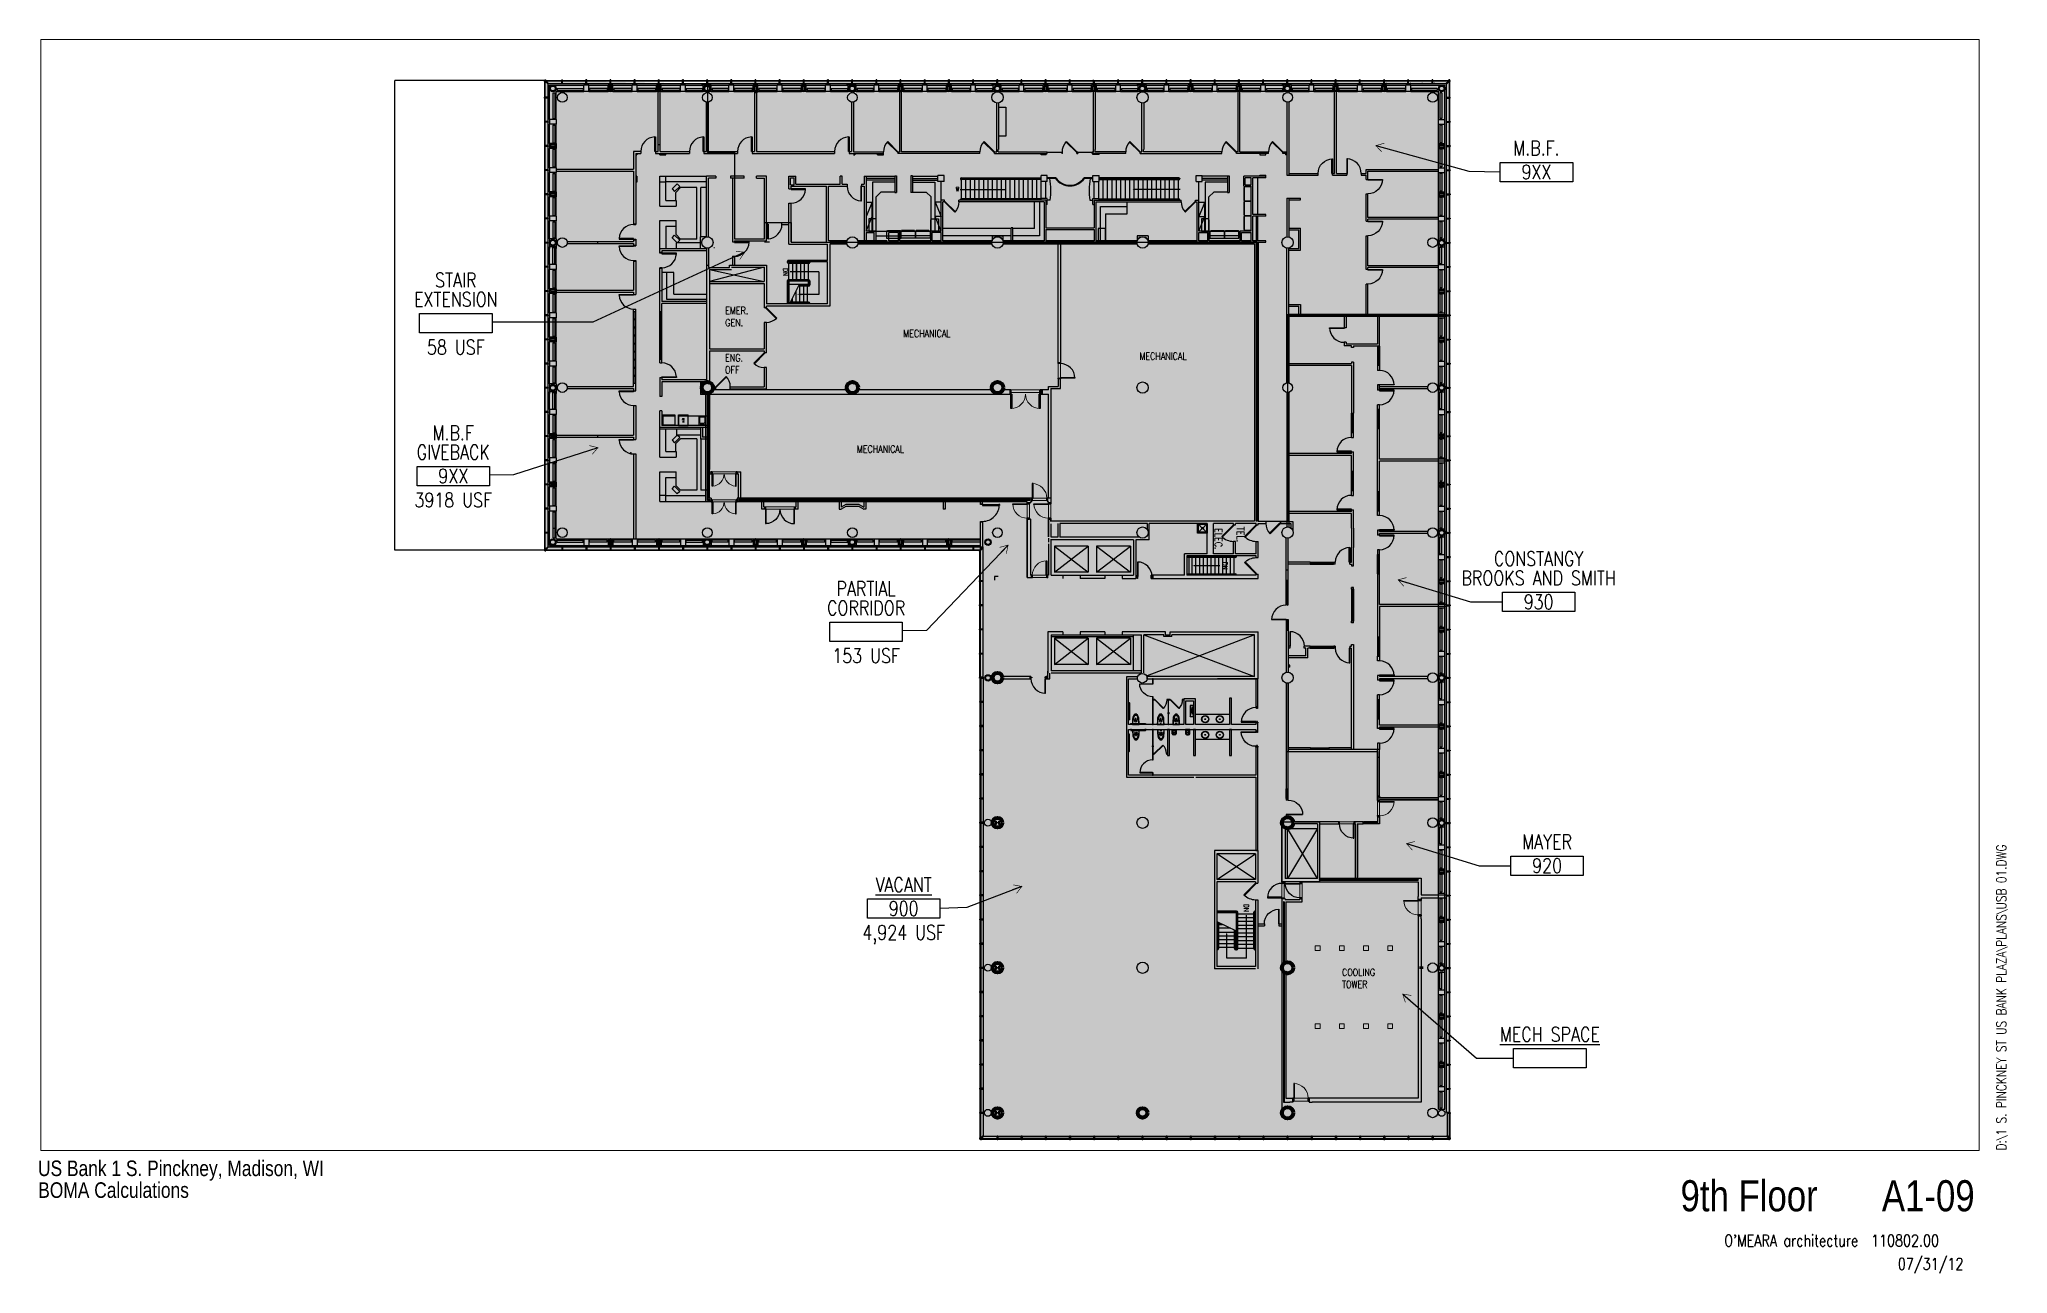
# Paper-space layout 'Layout1' of a CAD drawing. Header units: inches. Extents: x 0.6 to 16.5, y 0.4 to 10.3.
# The model-space entities are those that its viewports show. They can reach past a viewport. Long polylines and large blocks are cut down to what shows.
import ezdxf
from ezdxf.enums import TextEntityAlignment as Align

# ---------------------------------------------------------------- set-up
doc = ezdxf.new("R2010")
doc.units = ezdxf.units.IN
doc.header["$LTSCALE"] = 96
doc.header["$MEASUREMENT"] = 0
doc.header["$PDSIZE"] = 8
doc.linetypes.add('HIDDEN', pattern=[0.375, 0.25, -0.125])
doc.layers.get('0').update_dxf_attribs({"linetype": 'CONTINUOUS'})
doc.layers.get('Defpoints').update_dxf_attribs({"linetype": 'CONTINUOUS'})
for name, color, linetype in [('2 VERTICAL PENETRATION area', 253, 'HIDDEN'), ('3 SUITE TENANT area', 151, 'HIDDEN'), ('3 SUITE TENANT DARK area', 150, 'HIDDEN'), ('4 COMMON area', 51, 'HIDDEN'), ('5 MECH', 30, 'HIDDEN'), ('A-Anno-Note', 92, 'CONTINUOUS'), ('A-AREA-IDEN', 81, 'CONTINUOUS'), ('A-Area-Spce-Iden', 110, 'CONTINUOUS'), ('A-Area-Spce-Sqft', 81, 'CONTINUOUS'), ('A-cols', 3, 'CONTINUOUS'), ('A-door', 111, 'CONTINUOUS'), ('A-FINE', 1, 'CONTINUOUS'), ('A-flor-case', 10, 'CONTINUOUS'), ('A-flor-evtr', 141, 'CONTINUOUS'), ('A-flor-pfix', 254, 'CONTINUOUS'), ('A-flor-strs', 71, 'CONTINUOUS'), ('A-glaz', 111, 'CONTINUOUS'), ('A-GLAZ-SILL', 44, 'CONTINUOUS'), ('A-ROOF', 132, 'CONTINUOUS'), ('A-TEXT', 1, 'CONTINUOUS'), ('A-THIN', 2, 'CONTINUOUS'), ('A-wall', 130, 'CONTINUOUS'), ('A-WALL-EXST', 11, 'CONTINUOUS'), ('A-Win', 3, 'CONTINUOUS'), ('A-XFIN', 11, 'CONTINUOUS'), ('G-Anno-Titl', 113, 'CONTINUOUS'), ('G-Anno-Ttlb', 74, 'CONTINUOUS'), ('P-Flor-Fixt', 42, 'CONTINUOUS'), ('S-Cols', 122, 'CONTINUOUS')]:
    doc.layers.add(name, color=color, linetype=linetype)
for name, color, linetype, lineweight in [('A-COLS-EXST', 96, 'CONTINUOUS', 70), ('A-WALL-FULL', 6, 'CONTINUOUS', 70), ('A-WALL-HEAD', 1, 'CONTINUOUS', 0), ('A-WALL-HEAD-EXST', 96, 'CONTINUOUS', 0), ('a-xp-09 - A-COLS-EXST', 96, 'CONTINUOUS', 70), ('a-xp-09 - A-GLAZ-EXST', 96, 'CONTINUOUS', 0), ('a-xp-09 - A-WALL-EXST', 96, 'CONTINUOUS', 30), ('P-Flor-Spcl', 90, 'CONTINUOUS', 18)]:
    doc.layers.add(name, color=color, linetype=linetype, lineweight=lineweight)
doc.styles.add('ARCHITEC', font='ASG')
doc.styles.get("Standard").update_dxf_attribs({"font": 'romans.shx', "width": 0.8})
doc.styles.add('TITLE2', font='arial.ttf', dxfattribs={"width": 0.8})
doc.dimstyles.new('Arch96', dxfattribs={"dimscale": 96, "dimtxt": 0.09375, "dimasz": 0.0625, "dimexe": 0.046875, "dimexo": 0.0625, "dimgap": 0.03125, "dimtad": 1, "dimtoh": 1, "dimdec": 4, "dimzin": 3, "dimdsep": 46, "dimlunit": 4, "dimtxsty": 'Standard', "dimblk": 'aro14', "dimblk1": 'ARCHTICK', "dimblk2": 'ARCHTICK', "dimsah": 1, "dimcen": 0.1875, "dimdle": 0.046875, "dimclrd": 256, "dimclre": 256, "dimclrt": 256, "dimaunit": 1, "dimadec": 3, "dimazin": 2, "dimtfac": 1, "dimtdec": 4, "dimtmove": 2, "dimatfit": 3, "dimldrblk": 'aro14', "dimfxl": 1, "dimfrac": 2, "dimlwd": -3, "dimlwe": -3, "dimarcsym": 0})

psp = doc.layouts.get("Layout1")

# ---------------------------------------------------------------- texts
at = {"layer": 'G-Anno-Titl', "insert": (16.366, 1.35), "char_height": 0.07812, "attachment_point": 1, "rotation": 90}
psp.add_mtext('D:\\\\1 S. PINCKNEY ST US BANK PLAZA\\\\PLANS\\\\USB 01.DWG', dxfattribs=at)
at = {"layer": 'G-Anno-Ttlb', "char_height": 0.25, "attachment_point": 1, "style": 'TITLE2'}
for s, insert in [('9th Floor', (13.827, 1.111)), ('\\pi0.98805;A1-09', (14.457, 1.111))]:
    psp.add_mtext_dynamic_manual_height_columns(s, width=1.72134, gutter_width=180, heights=[0], dxfattribs=dict(at, insert=insert))
at = {"layer": 'G-Anno-Ttlb', "insert": (15.573, 0.485), "char_height": 0.0938, "attachment_point": 1}
psp.add_mtext_dynamic_manual_height_columns('07/31/12', width=0.61674, gutter_width=180, heights=[0.178], dxfattribs=at)

msp = doc.modelspace()

# ---------------------------------------------------------------- texts
at = {"layer": 'A-Anno-Note', "char_height": 18, "attachment_point": 1}
for s, insert, width in [('EMER.\\PGEN.', (819.8, 2044.9), 112.896), ('MECHANICAL', (1261.7, 1987.8), 181.496), ('ENG.\\POFF', (819.4, 1927.7), 112.896), ('MECHANICAL', (1847.7, 1931.6), 284.053), ('MECHANICAL', (1146.4, 1701.2), 181.496), ('COOLING \\PTOWER', (2350.7, 402.6), 112.896)]:
    msp.add_mtext(s, dxfattribs=dict(at, insert=insert, width=width))
at = {"layer": 'A-Anno-Note', "char_height": 18, "width": 112.896, "attachment_point": 1, "rotation": 270}
for s, insert in [('ELEC.', (2053, 1496)), ('TEL.', (2107.8, 1499.4))]:
    msp.add_mtext(s, dxfattribs=dict(at, insert=insert))
at = {"layer": 'A-flor-pfix', "flags": 8}
for tag, p, s in [('MODELNUMBER', (1838.6, 1008.6), 'K-4330'), ('TRADENAME', (1838.6, 1008.6), 'KINGSTON'), ('PRODUCT', (1838.6, 1008.6), 'C_TOILETS'), ('MATERIAL', (1838.6, 1008.6), 'VITREOUS CHINA'), ('MODELNUMBER', (1900.5, 1008.5), 'K-4330'), ('TRADENAME', (1900.5, 1008.5), 'KINGSTON'), ('PRODUCT', (1900.5, 1008.5), 'C_TOILETS'), ('MATERIAL', (1900.5, 1008.5), 'VITREOUS CHINA'), ('MODELNUMBER', (1939, 1008.4), 'K-4330'), ('TRADENAME', (1939, 1008.4), 'KINGSTON'), ('PRODUCT', (1939, 1008.4), 'C_TOILETS'), ('MATERIAL', (1939, 1008.4), 'VITREOUS CHINA')]:
    msp.add_attdef(tag, p, s, height=0.001, rotation=90, dxfattribs=at)
at = {"layer": 'A-flor-pfix', "text_generation_flag": 4, "flags": 8}
for tag, p, s in [('MATERIAL', (1839.1, 996.2), 'VITREOUS CHINA'), ('PRODUCT', (1839.1, 996.2), 'C_TOILETS'), ('TRADENAME', (1839.1, 996.2), 'KINGSTON'), ('MODELNUMBER', (1839.1, 996.2), 'K-4330'), ('MATERIAL', (1901, 996.2), 'VITREOUS CHINA'), ('PRODUCT', (1901, 996.2), 'C_TOILETS'), ('TRADENAME', (1901, 996.2), 'KINGSTON'), ('MODELNUMBER', (1901, 996.2), 'K-4330')]:
    msp.add_attdef(tag, p, s, height=0.001, rotation=270, dxfattribs=at)
at = {"layer": 'A-flor-strs', "width": 0.75}
for height, p in [(6.96, (1392.6, 2343)), (12, (963.5, 2141)), (12, (2054.5, 1412.1)), (12, (2107.2, 563))]:
    msp.add_text('DN', height=height, rotation=270, dxfattribs=at).set_placement(p)

# ---------------------------------------------------------------- blocks, each defined once
blk = doc.blocks.new('tb-0811-project')
at = {"layer": 'G-Anno-Titl', "color": 1, "style": 'TITLE2', "width": 0.8}
for tag, p in [('TITLE1', (0.75, 1.21875)), ('TITLE2', (0.75, 1.0625)), ('TITLE3', (0.75, 0.90625)), ('TITLE4', (0.75, 0.75))]:
    blk.add_attdef(tag, p, '', height=0.125, dxfattribs=at)
at = {"layer": 'G-Anno-Titl', "width": 0.8}
for tag, p in [('PROJ', (5.3125, 0.75)), ('LOCATION1', (0.75, 0.59375)), ('CLIENTDESC', (4.5, 0.59375)), ('CLIENTPROJ', (5.3125, 0.59375)), ('LOCATION2', (0.75, 0.4375)), ('OPENA', (4.5, 0.4375)), ('OPENB', (5.3125, 0.4375))]:
    blk.add_attdef(tag, p, '', height=0.09375, dxfattribs=at)
blk = doc.blocks.new('ARROW')
blk.add_lwpolyline([(0, 0, 0, 2, 0), (6, 0, 2, 2, 0)], format="xyseb")
blk = doc.blocks.new('08PDRR02')
at = {"linetype": 'ByBlock'}
for p, q in [((1, 0), (0, 0)), ((0, 0), (0, -1)), ((1, -1), (1, 0)), ((0, -1), (1, -1))]:
    blk.add_line(p, q, dxfattribs=at)
blk = doc.blocks.new('*U20')
blk.add_lwpolyline([(0, 2.5), (0, -2.5)])
at = {"linetype": 'Continuous'}
blk.add_arc((0, 2.75), 36, 0, 90, dxfattribs=at)
at = {"linetype": 'Continuous', "xscale": 36, "yscale": 0.0325, "rotation": 90}
blk.add_blockref('08PDRR02', (0, 2.75), dxfattribs=at)
blk = doc.blocks.new('DODBARB')
blk.add_lwpolyline([(0, 0, 0, 0.333, 0), (-1, 0, 0.333, 0.333, 0)], format="xyseb")
blk = doc.blocks.new('A$C08AA20DA')
at = {"layer": 'P-Flor-Fixt'}
for p, q in [((0, 16), (21, 16)), ((0, 0), (0, 16)), ((1, 3.5), (1, 12.5)), ((3, 14.5), (15, 14.5)), ((3, 1.5), (15, 1.5)), ((17, 3.5), (17, 12.5)), ((18, 12), (18, 4)), ((18, 12), (20, 12)), ((18, 4), (20, 4)), ((20, 12), (20, 4)), ((21, 0), (21, 16)), ((0, 0), (21, 0))]:
    blk.add_line(p, q, dxfattribs=at)
for centre, start, end in [((3, 12.5), 90, 180), ((3, 3.5), 180, 270), ((15, 12.5), 0, 90), ((15, 3.5), 270, 0)]:
    blk.add_arc(centre, 2, start, end, dxfattribs=at)
blk = doc.blocks.new('AC21A')
for p, q in [((0, 0.5), (0, -0.5)), ((1, 0.5), (0, 0.5)), ((0.92, -0.5), (0.92, 0.5)), ((1, -0.5), (1, 0.5)), ((0, -0.5), (1, -0.5))]:
    blk.add_line(p, q)
blk = doc.blocks.new('A$C12B35D1C')
at = {"layer": 'P-Flor-Fixt'}
for p, q in [((0, 0), (0, 24)), ((26, 24), (0, 24)), ((26, 0), (26, 24)), ((26, 0), (0, 0))]:
    blk.add_line(p, q, dxfattribs=at)
at = {"layer": 'P-Flor-Fixt', "width": 0.75}
blk.add_text('D/W', height=4.5, dxfattribs=at).set_placement((8.1, 9.8))
blk = doc.blocks.new('ADO002')
for p, q in [((-0.5, 1), (-0.5, 0)), ((-0.45, 1), (-0.5, 1)), ((-0.5, 0), (-0.45, 0)), ((-0.45, 0), (-0.45, 1))]:
    blk.add_line(p, q)
blk.add_arc((-0.5, 0), 1, 0, 90)
at = {"style": 'ARCHITEC', "flags": 1}
blk.add_attdef('SILLHT', text='', height=0.1, dxfattribs=at).set_placement((0, 0), align=Align.MIDDLE)
blk = doc.blocks.new('ADO101')
for p, q in [((0.47, -0.03), (-0.24, 0.67)), ((-0.21, 0.71), (0.5, 0)), ((0.5, 0), (0.47, -0.03))]:
    blk.add_line(p, q)
blk.add_arc((0.5, 0), 1, 135, 180)
at = {"style": 'ARCHITEC', "flags": 1}
blk.add_attdef('SILLHT', text='', height=0.1, dxfattribs=at).set_placement((0, 0), align=Align.MIDDLE)
blk = doc.blocks.new('ADO102')
for p, q in [((0.45, 1), (0.45, 0)), ((0.5, 0), (0.45, 0)), ((0.5, 0), (0.5, 1))]:
    blk.add_line(p, q)
blk.add_arc((0.5, 0), 1, 90, 180)
at = {"style": 'ARCHITEC', "flags": 1}
blk.add_attdef('SILLHT', text='', height=0.1, dxfattribs=at).set_placement((0, 0), align=Align.MIDDLE)
blk = doc.blocks.new('ADO001')
for p, q in [((0.21, 0.71), (-0.5, 0)), ((-0.5, 0), (-0.47, -0.03)), ((-0.47, -0.03), (0.24, 0.67))]:
    blk.add_line(p, q)
blk.add_arc((-0.5, 0), 1, 0, 45)
at = {"style": 'ARCHITEC', "flags": 1}
blk.add_attdef('SILLHT', text='', height=0.1, dxfattribs=at).set_placement((0, 0), align=Align.MIDDLE)
blk = doc.blocks.new('AWI002')
blk.add_line((-0.5, -1), (0.5, -1))
at = {"style": 'ARCHITEC', "flags": 1}
blk.add_attdef('SILLHT', text='', height=0.1, dxfattribs=at).set_placement((0, 0), align=Align.MIDDLE)
blk = doc.blocks.new('FLOR-ROOM-TAG')
at = {"layer": 'A-Area-Spce-Iden'}
blk.add_lwpolyline([(-0.234, -0.092), (0.234, -0.092), (0.234, -0.217), (-0.234, -0.217)], close=True, dxfattribs=at)
at = {"width": 0.8}
for tag, p in [('AARMLBL1', (0, 0.125)), ('AARMLBL2', (0, 0))]:
    blk.add_attdef(tag, text='', height=0.0938, dxfattribs=at).set_placement(p, align=Align.MIDDLE_CENTER)
at = {"layer": 'A-Area-Spce-Iden', "width": 0.8}
blk.add_attdef('AARMNUM', text='', height=0.0938, dxfattribs=at).set_placement((0, -0.154), align=Align.MIDDLE_CENTER)
at = {"layer": 'A-Area-Spce-Sqft', "width": 0.8}
blk.add_attdef('AARMAREA', text='', height=0.0938, dxfattribs=at).set_placement((0, -0.309), align=Align.MIDDLE_CENTER)
blk = doc.blocks.new('_ArchTick')
at = {"linetype": 'ByBlock', "const_width": 0.15}
blk.add_lwpolyline([(-0.5, -0.5), (0.5, 0.5)], dxfattribs=at)
blk = doc.blocks.new('aro14')
blk.add_line((0, 0), (-1.02, 0))
at = {"const_width": 0.0625}
blk.add_lwpolyline([(-0.77, 0.47), (0, 0), (-0.77, -0.47)], dxfattribs=at)
blk = doc.blocks.new('*U75')
at = {"layer": 'A-wall', "color": 130, "linetype": 'Continuous', "lineweight": -3}
for p, q in [((181.6, 5), (-5, 5)), ((0, 0), (181.6, 0)), ((181.6, 0), (181.6, 5))]:
    blk.add_line(p, q, dxfattribs=at)
blk = doc.blocks.new('*U65')
at = {"layer": 'A-door', "color": 40, "linetype": 'Continuous', "lineweight": -3}
for points in [[(2, 0), (0, 0), (0, 5), (2, 5)], [(2, 5), (3.75, 5), (3.75, 41), (2, 41)], [(38, 0), (40, 0), (40, 5), (38, 5)]]:
    blk.add_lwpolyline(points, close=True, dxfattribs=at)
at = {"layer": 'A-door', "color": 48, "linetype": 'Continuous', "lineweight": -3}
blk.add_arc((2, 5), 36, 0, 90, dxfattribs=at)
blk = doc.blocks.new('*U113')
at = {"layer": 'A-door', "lineweight": 13, "extrusion": (0, 0, -1), "flags": 128}
blk.add_lwpolyline([(18, 18), (16.2, 18), (16.2, -18), (18, -18)], close=True, dxfattribs=at)
at = {"layer": 'A-door', "lineweight": 0}
blk.add_arc((-18, 18), 36, 269.9999, 359.9999, dxfattribs=at)
blk = doc.blocks.new('*U103')
at = {"layer": 'A-door', "flags": 128}
blk.add_lwpolyline([(-18, 18), (-16.2, 18), (-16.2, -18), (-18, -18)], close=True, dxfattribs=at)
at = {"layer": 'A-door', "lineweight": 0, "extrusion": (0, 0, -1)}
blk.add_arc((18, 18), 36, 180, 270, dxfattribs=at)
blk = doc.blocks.new('*U105')
at = {"layer": 'A-door', "extrusion": (0, 0, -1), "flags": 128}
blk.add_lwpolyline([(18, 18), (16.2, 18), (16.2, -18), (18, -18)], close=True, dxfattribs=at)
at = {"layer": 'A-door', "lineweight": 0, "extrusion": (0, 0, -1)}
blk.add_arc((18, 18), 36, 180, 270, dxfattribs=at)
blk = doc.blocks.new('DR1_3')
at = {"layer": 'A-door', "lineweight": 30, "flags": 128}
for points in [[(2, 5.625), (0, 5.625), (0, 0), (2, 0)], [(40, 5.625), (38, 5.625), (38, 0), (40, 0)]]:
    blk.add_lwpolyline(points, close=True, dxfattribs=at)
at = {"layer": 'A-door', "flags": 128}
blk.add_lwpolyline([(2, 0), (3.75, 0), (3.75, -36), (2, -36)], close=True, dxfattribs=at)
at = {"layer": 'A-door', "lineweight": 0, "extrusion": (0, 0, -1)}
blk.add_arc((-2, 0), 36, 180, 270, dxfattribs=at)
at = {"layer": 'A-WALL-HEAD'}
for p, q in [((2, 5.625), (38, 5.625)), ((2, 0), (38, 0))]:
    blk.add_line(p, q, dxfattribs=at)
blk = doc.blocks.new('DR1_5')
at = {"layer": 'A-door', "lineweight": 30, "flags": 128}
for points in [[(2, 5.625), (0, 5.625), (0, 0), (2, 0)], [(40, 5.625), (38, 5.625), (38, 0), (40, 0)]]:
    blk.add_lwpolyline(points, close=True, dxfattribs=at)
at = {"layer": 'A-door', "flags": 128}
blk.add_lwpolyline([(2, 0), (3.75, 0), (3.75, -36), (2, -36)], close=True, dxfattribs=at)
at = {"layer": 'A-door', "lineweight": 0, "extrusion": (0, 0, -1)}
blk.add_arc((-2, 0), 36, 180, 270, dxfattribs=at)
at = {"layer": 'A-WALL-HEAD'}
for p, q in [((2, 5.625), (38, 5.625)), ((2, 0), (38, 0))]:
    blk.add_line(p, q, dxfattribs=at)
blk = doc.blocks.new('DR1_11')
at = {"layer": 'A-door', "lineweight": 30, "extrusion": (0, 0, -1), "flags": 128}
for points in [[(-2, 5.625), (0, 5.625), (0, 0), (-2, 0)], [(-40, 5.625), (-38, 5.625), (-38, 0), (-40, 0)]]:
    blk.add_lwpolyline(points, close=True, dxfattribs=at)
at = {"layer": 'A-door', "extrusion": (0, 0, -1)}
blk.add_lwpolyline([(-2, 0), (-3.75, 0), (-3.75, -36), (-2, -36)], close=True, dxfattribs=at)
at = {"layer": 'A-door', "lineweight": 0, "extrusion": (0, 0, -1)}
blk.add_arc((-2, 0), 36, 180, 270, dxfattribs=at)
at = {"layer": 'A-WALL-HEAD'}
for p, q in [((2, 5.625), (38, 5.625)), ((2, 0), (38, 0))]:
    blk.add_line(p, q, dxfattribs=at)
blk = doc.blocks.new('DR1_14')
at = {"layer": 'A-door', "lineweight": 30, "flags": 128}
for points in [[(2, 5.625), (0, 5.625), (0, 0), (2, 0)], [(40, 5.625), (38, 5.625), (38, 0), (40, 0)]]:
    blk.add_lwpolyline(points, close=True, dxfattribs=at)
at = {"layer": 'A-door', "flags": 128}
blk.add_lwpolyline([(2, 0), (3.75, 0), (3.75, -36), (2, -36)], close=True, dxfattribs=at)
at = {"layer": 'A-door', "lineweight": 0, "extrusion": (0, 0, -1)}
blk.add_arc((-2, 0), 36, 180, 270, dxfattribs=at)
at = {"layer": 'A-WALL-HEAD'}
for p, q in [((2, 5.625), (38, 5.625)), ((2, 0), (38, 0))]:
    blk.add_line(p, q, dxfattribs=at)
blk = doc.blocks.new('*U120')
at = {"layer": 'A-door', "extrusion": (0, 0, -1), "flags": 128}
blk.add_lwpolyline([(-16.3, 18), (-16.3, -18), (-18, -18), (-18, 18)], close=True, dxfattribs=at)
at = {"layer": 'A-door', "lineweight": 0}
blk.add_arc((18, 18), 36, 180, 270, dxfattribs=at)
blk = doc.blocks.new('*U121')
at = {"layer": 'A-door', "extrusion": (0, 0, -1), "flags": 128}
blk.add_lwpolyline([(18, 18), (18, -18), (16.2, -18), (16.2, 18)], close=True, dxfattribs=at)
at = {"layer": 'A-door', "lineweight": 0, "extrusion": (0, 0, -1)}
blk.add_arc((18, 18), 36, 180, 270, dxfattribs=at)
blk = doc.blocks.new('I_PLUMB_GRAB_36IN + PLATE_P')
at = {"color": 0, "linetype": 'ByBlock', "lineweight": -2}
for p, q in [((0.75, 18.75), (0.75, 17.25)), ((0.75, -17.25), (0.75, -18.75))]:
    blk.add_line(p, q, dxfattribs=at)
blk.add_lwpolyline([(0, -19.5), (0.5, -19.5), (0.75, -19.25), (0.75, -18.75), (1, -18.75, 0.4142136), (3, -16.75), (3, 16.75, 0.4142136), (1, 18.75), (0.75, 18.75), (0.75, 19.25), (0.5, 19.5), (0, 19.5), (0, 16.5), (0.5, 16.5), (0.75, 16.75), (0.75, 17.25), (1, 17.25, -0.4142136), (1.5, 16.75), (1.5, -16.75, -0.4142136), (1, -17.25), (0.75, -17.25), (0.75, -16.75), (0.5, -16.5), (0, -16.5)], format="xyb", close=True, dxfattribs=at)
at = {"layer": 'Defpoints', "color": 0, "linetype": 'ByBlock', "lineweight": -2}
for p in [(0, 19.5), (0, -19.5)]:
    blk.add_point(p, dxfattribs=at)
blk = doc.blocks.new('I_PLUMB_GRAB_42IN + PLATE_P')
at = {"color": 0, "linetype": 'ByBlock', "lineweight": -2}
for p, q in [((0.75, 21.75), (0.75, 20.25)), ((0.75, -20.25), (0.75, -21.75))]:
    blk.add_line(p, q, dxfattribs=at)
blk.add_lwpolyline([(0.75, 22.25), (0.5, 22.5), (0, 22.5), (0, 19.5), (0.5, 19.5), (0.75, 19.75), (0.75, 20.25), (1, 20.25, -0.4142136), (1.5, 19.75), (1.5, -19.75, -0.4142136), (1, -20.25), (0.75, -20.25), (0.75, -19.75), (0.5, -19.5), (0, -19.5), (0, -22.5), (0.5, -22.5), (0.75, -22.25), (0.75, -21.75), (1, -21.75, 0.4142136), (3, -19.75), (3, 19.75, 0.4142136), (1, 21.75), (0.75, 21.75)], format="xyb", close=True, dxfattribs=at)
at = {"layer": 'Defpoints', "color": 0, "linetype": 'ByBlock', "lineweight": -2}
for p in [(0, 22.5), (0, -22.5)]:
    blk.add_point(p, dxfattribs=at)
blk = doc.blocks.new('*U149')
blk.add_lwpolyline([(0, 2.5), (0, -2.5)])
at = {"linetype": 'Continuous'}
blk.add_arc((0, 2.75), 36, 0, 90, dxfattribs=at)
at = {"linetype": 'Continuous', "xscale": 36, "yscale": 0.0325, "rotation": 90}
blk.add_blockref('08PDRR02', (0, 2.75), dxfattribs=at)

# ---------------------------------------------------------------- hatches: boundary and pattern name
at = {"layer": '2 VERTICAL PENETRATION area', "transparency": 33554495}
h = msp.add_hatch(color=256, dxfattribs=at)
h.dxf.hatch_style = 1
h.paths.add_polyline_path([(838, 2148.8), (838, 2213.8), (917, 2213.8), (917, 2254.8), (983, 2254.8), (983, 2205.3), (917, 2205.3), (916.4, 2148.8)])
h = msp.add_hatch(color=256, dxfattribs=at)
h.dxf.hatch_style = 1
h.paths.add_polyline_path([(917, 2205.3), (1079.5, 2205.3), (1079.5, 2046.8), (916.4, 2046.8), (916.4, 2148.8), (917, 2148.8)])
h.paths.add_polyline_path([(1620.6, 1122.3), (1620.6, 1238.8), (2142.5, 1238.8), (2142.5, 1122), (1815.5, 1122), (1815.5, 1135.8), (1620.6, 1135.8)])
h.paths.add_polyline_path([(2142.5, 1370.8), (1959.8, 1369.9), (1959.8, 1432.3), (2142.4, 1432.5), (2142.4, 1370.8)])
h.paths.add_polyline_path([(2034.3, 696), (2141.5, 696), (2141.5, 402), (2034.3, 402)])
h.paths.add_polyline_path([(2295.1, 767.4), (2201.5, 767.4), (2201.5, 618.3), (2295.1, 618.3)])
h = msp.add_hatch(color=256, dxfattribs=at)
h.dxf.hatch_style = 1
h.paths.add_polyline_path([(830, 2148.8), (916.4, 2148.8), (916.4, 2102.8), (773, 2102.8), (773, 2142.8), (830, 2142.8)])
h = msp.add_hatch(color=256, dxfattribs=at)
h.dxf.hatch_style = 1
h.paths.add_polyline_path([(1621.9, 1474.4), (1621.9, 1513.3), (1872, 1513.3), (1872, 1466.6), (1838.8, 1466.6), (1838.8, 1370.8), (1621.9, 1370.8)])
at = {"layer": '3 SUITE TENANT area', "transparency": 33554523}
h = msp.add_hatch(color=256, dxfattribs=at)
h.dxf.hatch_style = 1
h.paths.add_polyline_path([(2142.5, 2205.3), (2142.5, 1513.3), (2213.3, 1513.3), (2215.8, 1513.3), (2215.8, 2022.3), (2215.8, 2024.3), (2617, 2024.3), (2617, 2606.2), (776, 2606.2), (776, 2428.2), (843, 2428.3), (843, 2213.8), (917, 2213.8), (917, 2254.8), (983, 2254.8), (983, 2205.3)])
at = {"layer": '3 SUITE TENANT area', "transparency": 33554495}
h = msp.add_hatch(color=256, dxfattribs=at)
h.dxf.hatch_style = 1
h.paths.add_polyline_path([(2216.6, 943.8), (2216.7, 767.4), (2295.1, 767.4), (2295.1, 627.5), (2547.3, 627.5), (2547.3, 585.8), (2617, 585.8), (2617, 824.5), (2441, 824.5), (2441.4, 943.8)])
at = {"layer": '3 SUITE TENANT DARK area'}
h = msp.add_hatch(color=256, dxfattribs=at)
h.dxf.hatch_style = 1
h.paths.add_polyline_path([(1453, 1442.2), (373, 1442.2), (373, 2606.2), (776, 2599.2), (776, 2428.2), (843, 2428.3), (842.7, 2369.3), (843, 2213.8), (838, 2213.8), (838, 2148.8), (830, 2148.8), (830, 2142.8), (773, 2142.8), (773, 1828.8), (771.9, 1828.8), (771.9, 1561.1), (1453.1, 1561.1), (1453.1, 1442.2)])
at = {"layer": '3 SUITE TENANT DARK area', "transparency": 33554495}
h = msp.add_hatch(color=256, dxfattribs=at)
h.dxf.hatch_style = 1
h.paths.add_polyline_path([(2216.6, 943.8), (2295.1, 943.6), (2441.4, 943.8), (2441, 824.5), (2590, 824.2), (2617, 824.5), (2617, 2024.5), (2215.8, 2024.3), (2215.8, 1513.3), (2228.7, 1513.3), (2228.7, 1484.8), (2217.1, 1484.8), (2216.6, 943.8), (2295.1, 943.6)])
h = msp.add_hatch(color=256, dxfattribs=at)
h.dxf.hatch_style = 1
h.paths.add_polyline_path([(2141.5, 508.8), (2201.5, 508.8), (2201.5, -19.1), (1813, -19.1), (1813, 877.6), (2136.5, 877.6), (2136.5, 696), (2034.3, 696), (2034.3, 402), (2141.5, 402)])
h.paths.add_polyline_path([(1620.6, 1135.8), (1815.5, 1135.8), (1815.5, 1080), (1815.5, 877.6), (1813, 877.6), (1813, -19.1), (1736.5, -19.1), (1734.5, -19.1), (1453, -19.1), (1453, 1123.2), (1620.6, 1122.3)])
at = {"layer": '4 COMMON area', "transparency": 33554495}
h = msp.add_hatch(color=256, dxfattribs=at)
h.dxf.hatch_style = 1
h.paths.add_polyline_path([(1453, 1364.2), (1488.3, 1364.2), (1488.3, 1375.8), (1569.5, 1375.8), (1569.5, 1561.1), (1453.1, 1561.1), (1453.1, 1364)])
h.paths.add_polyline_path([(2031.5, 1432.5), (2031.5, 1513.3), (2228.7, 1513.3), (2228.7, 1484.8), (2217.1, 1484.8), (2217.1, 1233.8), (2142.5, 1233.8), (2142.5, 1238.8), (1620.6, 1238.8), (1620.6, 1122.3), (1453, 1123.2), (1453, 1364.2), (1488.3, 1364.2), (1488.3, 1375.8), (1569.5, 1375.8), (1569.5, 1370.8), (1838.8, 1370.8), (1838.8, 1466.6), (1872, 1466.6), (1872, 1513.3), (2031.5, 1513.3), (2031.5, 1432.5), (1960, 1432.3), (1960, 1370.8), (2142.4, 1370.8), (2142.4, 1432.5)])
h.paths.add_polyline_path([(2201.5, 508.8), (2141.5, 508.8), (2141.5, 696), (2136.5, 696), (2136.5, 877.6), (2100.5, 877.6), (1815.5, 877.6), (1815.5, 1122), (2142.5, 1122), (2142.5, 1233.8), (2216.7, 1233.8), (2216.7, 767.4), (2201.5, 767.4), (2201.5, 616.3), (2201.5, 601)])
at = {"layer": '5 MECH', "ltscale": 5, "transparency": 33554495}
h = msp.add_hatch(color=256, dxfattribs=at)
h.dxf.hatch_style = 1
h.paths.add_polyline_path([(1627.5, 1828.8), (773, 1828.8), (773, 2102.8), (830, 2102.8), (916.4, 2102.8), (916.4, 2046.8), (1079.5, 2046.8), (916.4, 2046.8), (1079.5, 2046.8), (1079.5, 2205.7), (2138.9, 2205.7), (2142.5, 2205.7), (2142.5, 1513.3), (1627.5, 1513.3), (1627.5, 1570.4), (1627.5, 1610.2)])
h = msp.add_hatch(color=256, dxfattribs=at)
h.dxf.hatch_style = 1
h.paths.add_polyline_path([(1569.5, 1561.1), (1621.9, 1561.1), (1621.9, 1370.8), (1569.5, 1370.8)])
h.paths.add_polyline_path([(1621.9, 1561.1), (1627.5, 1561.1), (1627.5, 1513.3), (1621.9, 1513.3)])
h.paths.add_polyline_path([(771.9, 1828.8), (1627.5, 1828.8), (1627.5, 1561.1), (771.9, 1561.1)])
h = msp.add_hatch(color=256, dxfattribs=at)
h.dxf.hatch_style = 1
h.paths.add_polyline_path([(2201.5, 618.3), (2295.1, 618.3), (2295.1, 627.5), (2547.3, 627.5), (2547.3, 585.8), (2618, 585.8), (2617, -19.1), (2201.5, -19.1)])

# ---------------------------------------------------------------- linework, layer by layer
for p, q in [((1453.1, 1554.6), (1453.1, 1556.6)), ((1453.1, 1556.6), (1458.1, 1556.6)), ((1458.1, 1554.6), (1453.1, 1554.6)), ((1458.1, 1556.6), (1458.1, 1554.6)), ((1453.1, 1510.6), (1453.1, 1512.6)), ((1453.1, 1512.6), (1458.1, 1512.6)), ((1458.1, 1510.6), (1453.1, 1510.6)), ((1458.1, 1512.6), (1458.1, 1510.6))]:
    msp.add_line(p, q)
at = {"layer": '3 SUITE TENANT area', "transparency": 33554495}
msp.add_line((595, 1912.5), (595, 1894.5), dxfattribs=at)
at = {"layer": '3 SUITE TENANT area'}
msp.add_lwpolyline([(2142.5, 2205.3), (2142.5, 2205.3), (2142.5, 2205.3), (2142.5, 2205.3), (2142.5, 2205.3), (2142.5, 1513.3), (2142.5, 1513.3), (2142.5, 1513.3), (2142.5, 1513.3), (2213.3, 1513.3), (2215.8, 1513.3), (2215.8, 2022.3), (2215.8, 2024.3), (2617, 2024.3), (2617, 2606.2), (776, 2606.2), (776, 2428.2), (843, 2428.3), (843, 2213.8), (917, 2213.8), (917, 2254.8), (983, 2254.8), (983, 2205.3), (2142.5, 2205.3)], close=True, dxfattribs=at)
at = {"layer": 'A-cols', "flags": 128}
for points in [[(1499.8, 768.8), (1499.8, 760.7), (1499.1, 760.7), (1499.1, 764.1, 0.414214), (1498.6, 764.6), (1492.5, 764.6, 0.414214), (1492, 764.1), (1492, 760.7), (1491.3, 760.7), (1491.3, 768.8), (1492, 768.8), (1492, 765.5, 0.414214), (1492.5, 765), (1498.6, 765, 0.414214), (1499.1, 765.5), (1499.1, 768.8)], [(1499.8, 408.8), (1499.8, 400.7), (1499.1, 400.7), (1499.1, 404.1, 0.414214), (1498.6, 404.6), (1492.5, 404.6, 0.414214), (1492, 404.1), (1492, 400.7), (1491.3, 400.7), (1491.3, 408.8), (1492, 408.8), (1492, 405.5, 0.414214), (1492.5, 405), (1498.6, 405, 0.414214), (1499.1, 405.5), (1499.1, 408.8)], [(1499.8, 48.8), (1499.8, 40.7), (1499.1, 40.7), (1499.1, 44.1, 0.414214), (1498.6, 44.6), (1492.5, 44.6, 0.414214), (1492, 44.1), (1492, 40.7), (1491.3, 40.7), (1491.3, 48.8), (1492, 48.8), (1492, 45.5, 0.414214), (1492.5, 45), (1498.6, 45, 0.414214), (1499.1, 45.5), (1499.1, 48.8)]]:
    msp.add_lwpolyline(points, format="xyb", close=True, dxfattribs=at)
at = {"layer": 'A-cols'}
for centre, radius in [((1495.5, 1124.8), 12), ((1854.9, 1123.5), 12), ((2215.5, 1124.8), 14), ((2215.5, 764.8), 14), ((2215.5, 764.8), 14)]:
    msp.add_circle(centre, radius, dxfattribs=at)
at = {"layer": 'A-COLS-EXST'}
for centre, radius in [((775.5, 1844.8), 14), ((1135.5, 1844.8), 14), ((1495.5, 1844.8), 14), ((2215.5, 764.8), 14), ((2215.5, 404.8), 14), ((1855.5, 44.8), 12), ((2215.5, 44.8), 14)]:
    msp.add_circle(centre, radius, dxfattribs=at)
at = {"layer": 'A-door'}
for p, q in [((791.5, 2192.8), (793, 2192.8)), ((832.4, 1842), (832.4, 1847)), ((1458.1, 1554.6), (1500.1, 1554.6)), ((1458.1, 1552.5), (1500.1, 1552.5)), ((1500.1, 1554.6), (1500.1, 1552.5)), ((2438.8, 830.7), (2438.8, 817.7)), ((2438.8, 817.7), (2443.8, 817.7)), ((2438.8, 781.7), (2443.8, 781.7)), ((2443.8, 817.7), (2443.8, 821.7)), ((2443.8, 781.7), (2443.8, 762.4)), ((2201.5, 764.8), (2201.5, 612.2)), ((2201.5, 764.8), (2201.5, 616.3)), ((2209.5, 616.3), (2201.5, 616.3)), ((2209.5, 618.3), (2209.5, 616.3))]:
    msp.add_line(p, q, dxfattribs=at)
for points in [[(644.8, 2430.8), (644.8, 2466.8), (646.5, 2466.8), (646.5, 2430.8)], [(765.3, 2430.8), (765.3, 2466.8), (767, 2466.8), (767, 2430.8)], [(884.8, 2430.8), (884.8, 2466.8), (886.5, 2466.8), (886.5, 2430.8)], [(1125.5, 2430.8), (1125.5, 2466.8), (1127.3, 2466.8), (1127.3, 2430.8)], [(983, 2336.5), (1019, 2336.5), (1019, 2338.3), (983, 2338.3)], [(1156.5, 2344.3), (1156.5, 2308.3), (1158.2, 2308.3), (1158.2, 2344.3)], [(926.4, 2250), (926.4, 2214), (924.6, 2214), (924.6, 2250)], [(592.5, 2215), (556.5, 2215), (556.5, 2213.3), (592.5, 2213.3)], [(843, 2204.8), (879, 2204.8), (879, 2206.6), (843, 2206.6)], [(592.5, 2194.5), (556.5, 2194.5), (556.5, 2196.3), (592.5, 2196.3)], [(662.5, 2176.4), (698.5, 2176.4), (698.5, 2178.2), (662.5, 2178.2)], [(592.5, 2074), (556.5, 2074), (556.5, 2075.7), (592.5, 2075.7)], [(2319.8, 1993.2), (2355.7, 1993.2), (2355.7, 1991.7), (2319.8, 1991.7)], [(662.5, 1871.6), (698.5, 1871.6), (698.5, 1869.9), (662.5, 1869.9)], [(592.5, 1834.5), (556.5, 1834.5), (556.5, 1836.3), (592.5, 1836.3)], [(2479.8, 1851.3), (2443.8, 1851.3), (2443.8, 1852.8), (2479.8, 1852.8)], [(2479.8, 1838.3), (2443.8, 1838.3), (2443.8, 1836.8), (2479.8, 1836.8)], [(592.5, 1714.3), (556.5, 1714.3), (556.5, 1716), (592.5, 1716)], [(2337.8, 1685.1), (2373.8, 1685.1), (2373.8, 1686.6), (2337.8, 1686.6)], [(2337.8, 1541.3), (2373.8, 1541.3), (2373.8, 1542.8), (2337.8, 1542.8)], [(2479.8, 1491.2), (2443.8, 1491.2), (2443.8, 1492.7), (2479.8, 1492.7)], [(2479.8, 1478.3), (2443.8, 1478.3), (2443.8, 1476.8), (2479.8, 1476.8)], [(2369.8, 1447.5), (2369.8, 1411.5), (2368.3, 1411.5), (2368.3, 1447.5)], [(2221.1, 1238.9), (2221.1, 1202.9), (2222.6, 1202.9), (2222.6, 1238.9)], [(2369.9, 1162), (2369.9, 1198), (2368.4, 1198), (2368.4, 1162)], [(2479.8, 1130.2), (2443.8, 1130.2), (2443.8, 1131.7), (2479.8, 1131.7)], [(2479.8, 1118.3), (2443.8, 1118.3), (2443.8, 1116.8), (2479.8, 1116.8)], [(2479.8, 998.3), (2443.8, 998.3), (2443.8, 996.8), (2479.8, 996.8)]]:
    msp.add_lwpolyline(points, close=True, dxfattribs=at)
at = {"layer": 'A-door', "flags": 128}
for points in [[(1651.5, 1906.3), (1651.5, 1904.3), (1646.5, 1904.3), (1646.5, 1906.3)], [(1651.5, 1868.3), (1651.5, 1866.3), (1646.5, 1866.3), (1646.5, 1868.3)], [(1651.5, 1868.3), (1651.5, 1870), (1687.5, 1870), (1687.5, 1868.3)], [(787.1, 1630.4), (788.9, 1630.4), (788.9, 1600.4), (787.1, 1600.4)], [(847.1, 1630.4), (845.4, 1630.4), (845.4, 1600.4), (847.1, 1600.4)], [(787.1, 1561.1), (788.9, 1561.1), (788.9, 1531.1), (787.1, 1531.1)], [(847.1, 1561.1), (845.4, 1561.1), (845.4, 1531.1), (847.1, 1531.1)], [(917.5, 1548.8), (919.5, 1548.8), (919.5, 1543.1), (917.5, 1543.1)], [(921.3, 1543.1), (919.5, 1543.1), (919.5, 1507.1), (921.3, 1507.1)], [(991.5, 1543.1), (989.8, 1543.1), (989.8, 1507.1), (991.5, 1507.1)], [(991.5, 1548.8), (993.5, 1548.8), (993.5, 1543.1), (991.5, 1543.1)], [(2443.8, 817.7), (2443.8, 819.7), (2438.8, 819.7), (2438.8, 817.7)], [(2443.8, 779.7), (2443.8, 781.7), (2438.8, 781.7), (2438.8, 779.7)], [(2342.2, 762.4), (2344.2, 762.4), (2344.2, 767.4), (2342.2, 767.4)], [(2380.2, 762.4), (2378.4, 762.4), (2378.4, 726.4), (2380.2, 726.4)], [(2380.2, 762.4), (2382.2, 762.4), (2382.2, 767.4), (2380.2, 767.4)], [(2207.1, 616.3), (2207.1, 614.3), (2201.5, 614.3), (2201.5, 616.3)], [(2245.9, 614.3), (2245.9, 612.5), (2209.9, 612.5), (2209.9, 614.3)], [(2251.5, 614.3), (2251.5, 616.3), (2245.9, 616.3), (2245.9, 614.3)], [(2201.5, 578.3), (2201.5, 580), (2165.5, 580), (2165.5, 578.3)], [(2207.1, 578.3), (2207.1, 576.3), (2201.5, 576.3), (2201.5, 578.3)], [(2251.5, 576.3), (2251.5, 578.3), (2245.9, 578.3), (2245.9, 576.3)]]:
    msp.add_lwpolyline(points, close=True, dxfattribs=at)
at = {"layer": 'A-door', "lineweight": 30, "flags": 128}
for points in [[(785.1, 1635.4), (785.1, 1630.4), (787.1, 1630.4), (787.1, 1635.4)], [(849.1, 1635.4), (849.1, 1630.4), (847.1, 1630.4), (847.1, 1635.4)], [(785.1, 1566.1), (785.1, 1561.1), (787.1, 1561.1), (787.1, 1566.1)], [(849.1, 1566.1), (849.1, 1561.1), (847.1, 1561.1), (847.1, 1566.1)]]:
    msp.add_lwpolyline(points, close=True, dxfattribs=at)
at = {"layer": 'A-door', "color": 40, "linetype": 'Continuous', "lineweight": -3}
for points in [[(1578.6, 1127.3), (1576.6, 1127.3), (1576.6, 1122.3), (1578.6, 1122.3)], [(1578.6, 1126.3), (1580.6, 1126.3), (1580.6, 1124.3), (1578.6, 1124.3)], [(1614.6, 1126.3), (1612.6, 1126.3), (1612.6, 1124.3), (1614.6, 1124.3)], [(1614.6, 1127.3), (1616.6, 1127.3), (1616.6, 1122.3), (1614.6, 1122.3)], [(1614.6, 1122.3), (1612.6, 1122.3), (1612.6, 1086.3), (1614.6, 1086.3)], [(2141.5, 1050.4), (2141.5, 1052.4), (2136.5, 1052.4), (2136.5, 1050.4)], [(2140.5, 1050.4), (2140.5, 1048.4), (2138.5, 1048.4), (2138.5, 1050.4)], [(2136.5, 1014.4), (2136.5, 1016.4), (2100.5, 1016.4), (2100.5, 1014.4)], [(2136.5, 990.4), (2136.5, 988.4), (2100.5, 988.4), (2100.5, 990.4)], [(2141.5, 1014.4), (2141.5, 1012.4), (2136.5, 1012.4), (2136.5, 1014.4)], [(2141.5, 990.4), (2141.5, 992.4), (2136.5, 992.4), (2136.5, 990.4)], [(2140.5, 1014.4), (2140.5, 1016.4), (2138.5, 1016.4), (2138.5, 1014.4)], [(2140.5, 990.4), (2140.5, 988.4), (2138.5, 988.4), (2138.5, 990.4)], [(2141.5, 954.4), (2141.5, 952.4), (2136.5, 952.4), (2136.5, 954.4)], [(2140.5, 954.4), (2140.5, 956.4), (2138.5, 956.4), (2138.5, 954.4)]]:
    msp.add_lwpolyline(points, close=True, dxfattribs=at)
at = {"layer": 'A-door'}
for centre, start, end in [((646.5, 2430.8), 92.7863, 180), ((767, 2430.8), 92.7863, 180), ((886.5, 2430.8), 92.7863, 180), ((1127.3, 2430.8), 92.7863, 180), ((983, 2338.3), 270, 357.2137), ((1158.2, 2344.3), 180, 267.2137), ((592.5, 2213.3), 90, 177.2137), ((924.6, 2250), 272.7863, 0), ((843, 2206.6), 270, 357.2137), ((592.5, 2196.3), 182.7863, 270), ((662.5, 2178.2), 270, 357.2137), ((592.5, 2075.7), 182.7863, 270), ((662.5, 1869.9), 2.7863, 90), ((1651.5, 1868.3), 359.9999, 89.9999), ((592.5, 1836.3), 182.7863, 270), ((592.5, 1716), 182.7863, 270), ((991.5, 1543.1), 180, 270), ((2201.5, 578.3), 90, 180)]:
    msp.add_arc(centre, 36, start, end, dxfattribs=at)
at = {"layer": 'A-door', "color": 1}
for centre, radius, start, end in [((2355.7, 1993), 35.9, 179.83, 269.9707), ((2443.8, 1851.3), 36, 0, 90), ((2443.8, 1838.3), 36, 270, 0), ((2373.8, 1685.1), 36, 90, 180), ((2373.8, 1541.3), 36, 90, 180), ((2443.8, 1491.2), 36, 0, 90), ((2443.8, 1478.3), 36, 270, 0), ((2369.8, 1411.5), 36, 90, 180), ((2221.1, 1202.9), 36, 0, 90), ((2369.9, 1198), 36, 180, 270), ((2443.8, 1130.2), 36, 0, 90), ((2443.8, 1118.3), 36, 270, 0), ((2443.8, 998.3), 36, 270, 0)]:
    msp.add_arc(centre, radius, start, end, dxfattribs=at)
at = {"layer": 'A-door', "lineweight": 0}
for centre in [(787.1, 1630.4), (787.1, 1561.1)]:
    msp.add_arc(centre, 30.1, 273.3385, 0, dxfattribs=at)
at = {"layer": 'A-door', "lineweight": 0, "extrusion": (0, 0, -1)}
for centre in [(-847.1, 1630.4), (-847.1, 1561.1)]:
    msp.add_arc(centre, 30.1, 273.3385, 0, dxfattribs=at)
at = {"layer": 'A-door', "extrusion": (0, 0, -1)}
for centre, start, end in [((-919.5, 1543.1), 180, 270), ((-2380.2, 762.4), 269.9999, 359.9999), ((-2245.9, 614.3), 270, 0)]:
    msp.add_arc(centre, 36, start, end, dxfattribs=at)
at = {"layer": 'A-door', "color": 40, "linetype": 'Continuous', "lineweight": -3}
for centre, start, end in [((1614.6, 1122.3), 180, 270), ((2136.5, 1014.4), 90, 180)]:
    msp.add_arc(centre, 36, start, end, dxfattribs=at)
at = {"layer": 'A-door', "color": 40, "linetype": 'Continuous', "lineweight": -3, "extrusion": (0, 0, -1)}
msp.add_arc((-2136.5, 990.4), 36, 270, 0, dxfattribs=at)
at = {"layer": 'A-door'}
msp.add_ellipse((1458.1, 1554.6), major_axis=(-29.7, -29.7), ratio=1, start_param=0.785398, end_param=2.385987, dxfattribs=at)
for p in [(2438.8, 781.7), (2443.8, 781.7)]:
    msp.add_point(p, dxfattribs=at)
at = {"layer": 'A-FINE', "color": 1, "linetype": 'Continuous', "lineweight": -3}
for points in [[(1880.5, 1109.4), (1880.5, 1108.4), (1848.5, 1108.4), (1848.5, 1109.4)], [(1885.6, 1069.6), (1886.3, 1070.3), (1907.5, 1049), (1906.8, 1048.3)], [(1924.2, 1069.6), (1924.9, 1070.3), (1946.2, 1049), (1945.5, 1048.3)], [(1884.7, 936.3), (1885.4, 935.6), (1906.6, 956.8), (1905.9, 957.5)], [(1880.6, 888.7), (1880.6, 889.7), (1848.6, 889.7), (1848.6, 888.7)]]:
    msp.add_lwpolyline(points, close=True, dxfattribs=at)
at = {"layer": 'A-FINE', "color": 1, "linetype": 'Continuous', "lineweight": -3, "extrusion": (0, 0, -1)}
for centre, radius, start, end in [((-1880.5, 1109.4), 32, 270, 0), ((-1885.6, 1069.6), 30, 180, 225), ((-1924.2, 1069.6), 30, 180, 225)]:
    msp.add_arc(centre, radius, start, end, dxfattribs=at)
at = {"layer": 'A-FINE', "color": 1, "linetype": 'Continuous', "lineweight": -3}
for centre, radius, start, end in [((1884.7, 936.3), 30, 0, 45), ((1880.6, 888.7), 32, 90, 180)]:
    msp.add_arc(centre, radius, start, end, dxfattribs=at)
at = {"layer": 'A-flor-case'}
for p, q in [((657.5, 2295.2), (657.5, 2369.3)), ((657.5, 2369.3), (773, 2369.3)), ((672.5, 2354.3), (657.5, 2354.3)), ((672.5, 2309.2), (672.5, 2369.3)), ((773, 2355.3), (672.5, 2355.3)), ((1164.2, 2369.3), (1240.5, 2369.3)), ((1240.5, 2363.8), (1169.2, 2363.8)), ((1240.5, 2359.8), (1169.2, 2359.8)), ((1185.2, 2354.3), (1185.2, 2233.3)), ((1240.5, 2354.3), (1185.2, 2354.3)), ((1284.5, 2369.3), (1347.6, 2369.3)), ((1284.5, 2363.8), (1347.6, 2363.8)), ((1284.5, 2359.8), (1347.6, 2359.8)), ((1284.5, 2354.3), (1339.8, 2354.3)), ((1339.8, 2354.3), (1339.8, 2233.3)), ((1355.8, 2233.3), (1355.8, 2355.8)), ((2066.5, 2369.3), (2003.5, 2369.3)), ((2066.5, 2363.8), (2003.5, 2363.8)), ((2066.5, 2359.8), (2003.5, 2359.8)), ((2011.2, 2354.3), (2011.2, 2233.3)), ((2066.5, 2354.3), (2011.2, 2354.3)), ((2141.5, 2274.3), (2141.5, 2365.3)), ((672.5, 2309.2), (697.7, 2309.2)), ((696.9, 2329.3), (708.8, 2341.2)), ((696.9, 2309.2), (696.9, 2329.3)), ((697.7, 2309.2), (697.7, 2295.2)), ((749, 2341.2), (708.8, 2341.2)), ((749, 2213.3), (749, 2341.2)), ((759, 2218.5), (759, 2341.2)), ((773, 2341.2), (759, 2341.2)), ((1184.2, 2305.3), (1169.2, 2269.3)), ((1169.2, 2305.3), (1184.2, 2305.3)), ((1184.2, 2233.3), (1184.2, 2305.3)), ((1206.2, 2329.9), (1194.2, 2317.9)), ((1194.2, 2209.3), (1194.2, 2317.9)), ((1240.5, 2329.9), (1206.2, 2329.9)), ((1284.5, 2329.9), (1318.8, 2329.9)), ((1318.8, 2329.9), (1330.8, 2317.9)), ((1330.8, 2228.3), (1330.8, 2317.9)), ((1340.8, 2233.3), (1340.8, 2305.3)), ((1355.8, 2305.3), (1340.8, 2305.3)), ((1340.8, 2305.3), (1355.8, 2269.3)), ((1587.5, 2239.3), (1587.5, 2305.8)), ((1600, 2305.8), (1600, 2221.3)), ((1995.2, 2305.3), (2010.2, 2305.3)), ((2010.2, 2305.3), (1995.2, 2269.3)), ((2010.2, 2233.3), (2010.2, 2305.3)), ((2032.2, 2329.9), (2020.2, 2317.9)), ((2020.2, 2233.3), (2020.2, 2317.9)), ((2066.5, 2329.9), (2032.2, 2329.9)), ((2106.5, 2341.7), (2106.5, 2309.4)), ((2106.5, 2305.4), (2106.5, 2273.1)), ((657.5, 2295.2), (697.7, 2295.2)), ((657.5, 2259.2), (697.7, 2259.2)), ((657.5, 2178.2), (657.5, 2259.2)), ((697.7, 2245.2), (697.7, 2259.2)), ((1169.2, 2233.3), (1184.2, 2269.3)), ((1329.8, 2235.4), (1329.8, 2261.1)), ((1355.8, 2233.3), (1340.8, 2269.3)), ((1355.8, 2269.3), (1340.8, 2269.3)), ((1751.1, 2209.3), (1751.1, 2293.8)), ((1751.1, 2293.8), (1817.5, 2293.8)), ((1763.5, 2275.8), (1763.5, 2209.3)), ((1763.5, 2275.8), (1817.5, 2275.8)), ((1995.2, 2233.3), (2010.2, 2269.3)), ((1995.2, 2269.3), (2010.2, 2269.3)), ((2021.2, 2235.4), (2021.2, 2261.1)), ((2106.5, 2269.2), (2106.5, 2236.9)), ((2138.5, 2209.3), (2138.5, 2270.3)), ((2141.5, 2209.3), (2141.5, 2270.3)), ((672.5, 2245.2), (672.5, 2189.2)), ((672.5, 2245.2), (697.7, 2245.2)), ((696.9, 2245.2), (696.9, 2225.1)), ((696.9, 2225.1), (708.8, 2213.3)), ((758, 2204.3), (699.2, 2204.3)), ((699.2, 2189.3), (699.2, 2204.3)), ((749, 2213.3), (708.8, 2213.3)), ((758, 2189.2), (758, 2218.5)), ((773, 2218.5), (758, 2218.5)), ((1194.2, 2233.3), (1253.5, 2233.3)), ((1194.2, 2221.3), (1253.5, 2221.3)), ((1222.9, 2234.3), (1254.5, 2234.3)), ((1253.5, 2233.3), (1225.5, 2233.3)), ((1249.5, 2229.3), (1225.5, 2229.3)), ((1225.5, 2209.3), (1225.5, 2229.3)), ((1249.5, 2209.3), (1225.5, 2209.3)), ((1249.5, 2209.3), (1249.5, 2229.3)), ((1330.4, 2233.3), (1253.5, 2233.3)), ((1253.5, 2209.3), (1253.5, 2233.3)), ((1330.4, 2221.3), (1253.5, 2221.3)), ((1330.4, 2209.3), (1253.5, 2209.3)), ((1289.3, 2234.3), (1257.6, 2234.3)), ((1325.5, 2234.3), (1293.9, 2234.3)), ((1330.4, 2209.3), (1330.4, 2233.3)), ((1355.8, 2233.3), (1330.4, 2233.3)), ((1529.5, 2239.3), (1359.8, 2239.3)), ((1529.5, 2221.3), (1359.8, 2221.3)), ((1587.5, 2239.3), (1533.5, 2239.3)), ((1600, 2221.3), (1533.5, 2221.3)), ((1764.5, 2211.5), (1764.5, 2237.2)), ((2020.6, 2233.3), (2097.5, 2233.3)), ((2097.5, 2221.3), (2020.6, 2221.3)), ((2025.6, 2234.3), (2057.2, 2234.3)), ((2061.8, 2234.3), (2093.4, 2234.3)), ((692.5, 2130.2), (662.5, 2130.2)), ((674.5, 2063.7), (674.5, 2130.2)), ((692.5, 2076.2), (692.5, 2130.2)), ((773, 2063.7), (674.5, 2063.7)), ((692.5, 2076.2), (773, 2076.2)), ((657.5, 1671.8), (657.5, 1786.9)), ((704, 1774.9), (773, 1774.9)), ((704, 1774.9), (704, 1750.9)), ((672.5, 1685.8), (672.5, 1741.9)), ((696.9, 1705.9), (708.8, 1717.8)), ((699.2, 1741.8), (699.2, 1726.8)), ((758, 1726.8), (699.2, 1726.8)), ((749, 1717.8), (708.8, 1717.8)), ((749, 1717.8), (749, 1589.9)), ((759, 1716.5), (759, 1589.9)), ((657.5, 1671.8), (697.7, 1671.8)), ((672.5, 1685.8), (697.7, 1685.8)), ((696.9, 1685.8), (696.9, 1705.9)), ((697.7, 1685.8), (697.7, 1671.8)), ((657.5, 1561.8), (657.5, 1635.8)), ((657.5, 1635.8), (697.7, 1635.8)), ((672.5, 1561.8), (672.5, 1621.8)), ((672.5, 1621.8), (697.7, 1621.8)), ((696.9, 1621.8), (696.9, 1601.7)), ((697.7, 1621.8), (697.7, 1635.8)), ((672.5, 1576.8), (657.5, 1576.8)), ((772.5, 1575.8), (672.5, 1575.8)), ((696.9, 1601.7), (708.8, 1589.9)), ((749, 1589.9), (708.8, 1589.9)), ((773, 1589.9), (759, 1589.9)), ((657.5, 1561.8), (772.5, 1561.8)), ((2071.3, 1033.8), (1987.1, 1033.8)), ((2071.7, 995.5), (1987.7, 995.5)), ((2070.7, 1008.8), (1995.6, 1008.8)), ((2071.9, 971.5), (1987.9, 971.5))]:
    msp.add_line(p, q, dxfattribs=at)
for points in [[(1498.6, 2540.8), (1516.6, 2540.8), (1516.6, 2468.8), (1498.6, 2468.8)], [(700.5, 2350.4), (687.8, 2337.6), (694.2, 2331.3), (706.9, 2344)], [(2125.5, 2343.3), (2107.5, 2343.3), (2107.5, 2307.3), (2125.5, 2307.3), (2125.5, 2343.3)], [(2125.5, 2307.3), (2107.5, 2307.3), (2107.5, 2271.3), (2125.5, 2271.3), (2125.5, 2307.3)], [(1194.2, 2233.3), (1194.2, 2263.3), (1176.2, 2263.3), (1176.2, 2233.3)], [(1330.8, 2233.3), (1330.8, 2263.3), (1348.8, 2263.3), (1348.8, 2233.3)], [(2020.2, 2233.3), (2020.2, 2263.3), (2002.2, 2263.3), (2002.2, 2233.3)], [(2125.5, 2271.3), (2107.5, 2271.3), (2107.5, 2235.3), (2125.5, 2235.3), (2125.5, 2271.3)], [(700.5, 2204.1), (687.8, 2216.8), (694.2, 2223.2), (706.9, 2210.5)], [(1220.3, 2233.3), (1220.3, 2215.3), (1256.3, 2215.3), (1256.3, 2233.3)], [(1292.3, 2233.3), (1292.3, 2215.3), (1256.3, 2215.3), (1256.3, 2233.3)], [(1328.2, 2233.3), (1328.2, 2215.3), (1292.2, 2215.3), (1292.2, 2233.3)], [(1763.5, 2209.3), (1763.5, 2239.3), (1745.5, 2239.3), (1745.5, 2209.3)], [(2022.9, 2233.3), (2022.9, 2215.3), (2058.9, 2215.3), (2058.9, 2233.3)], [(2058.8, 2233.3), (2058.8, 2215.3), (2094.8, 2215.3), (2094.8, 2233.3)], [(700.5, 1727), (687.8, 1714.2), (694.2, 1707.9), (706.9, 1720.6)], [(700.5, 1580.7), (687.8, 1593.4), (694.2, 1599.8), (706.9, 1587.1)]]:
    msp.add_lwpolyline(points, close=True, dxfattribs=at)
at = {"layer": 'A-flor-evtr'}
for p, q in [((1720.8, 1451.5), (1636.8, 1451.5)), ((1636.8, 1451.5), (1720.8, 1386.5)), ((1636.8, 1386.5), (1720.8, 1451.5)), ((1636.8, 1451.5), (1636.8, 1386.5)), ((1720.8, 1451.5), (1720.8, 1386.5)), ((1741.6, 1451.5), (1741.6, 1386.5)), ((1741.6, 1451.5), (1825.6, 1386.5)), ((1741.6, 1386.5), (1825.6, 1451.5)), ((1825.6, 1451.5), (1741.6, 1451.5)), ((1825.6, 1451.5), (1825.6, 1386.5)), ((1720.8, 1386.5), (1636.8, 1386.5)), ((1825.6, 1386.5), (1741.6, 1386.5)), ((1636.8, 1222.8), (1636.8, 1157.8)), ((1636.8, 1222.8), (1720.8, 1157.8)), ((1636.8, 1157.8), (1720.8, 1222.8)), ((1720.8, 1222.8), (1636.8, 1222.8)), ((1720.8, 1222.8), (1720.8, 1157.8)), ((1741.6, 1222.8), (1741.6, 1157.8)), ((1741.6, 1157.8), (1825.6, 1222.8)), ((1741.6, 1222.8), (1825.6, 1157.8)), ((1825.6, 1222.8), (1741.6, 1222.8)), ((1825.6, 1222.8), (1825.6, 1157.8)), ((1720.8, 1157.8), (1636.8, 1157.8)), ((1825.6, 1157.8), (1741.6, 1157.8))]:
    msp.add_line(p, q, dxfattribs=at)
at = {"layer": 'A-flor-pfix'}
for p, q in [((1992.2, 1507.6), (2016.2, 1507.6)), ((1992.2, 1483.6), (1992.2, 1507.6)), ((2016.2, 1483.6), (1992.2, 1483.6)), ((1994.2, 1505.6), (2014.2, 1505.6)), ((1994.2, 1485.6), (1994.2, 1505.6)), ((1994.2, 1505.6), (2002.8, 1497)), ((2002.8, 1494.2), (1994.2, 1485.6)), ((2014.2, 1485.6), (1994.2, 1485.6)), ((2014.2, 1505.6), (2005.6, 1497)), ((2005.6, 1494.2), (2014.2, 1485.6)), ((2014.2, 1505.6), (2014.2, 1485.6)), ((2016.2, 1507.6), (2016.2, 1483.6))]:
    msp.add_line(p, q, dxfattribs=at)
msp.add_circle((2004.4, 1495.8), 2, dxfattribs=at)
at = {"layer": 'A-flor-pfix', "color": 11}
for centre, radius in [((2011.2, 1021.9), 9), ((2011.2, 1021.9), 8), ((2047.2, 1021.9), 9), ((2047.2, 1021.9), 8), ((2011.2, 982.8), 9), ((2011.2, 982.8), 8), ((2011.2, 1021.9), 1.04), ((2011.2, 982.8), 1.04), ((2047.2, 982.8), 9), ((2047.2, 982.8), 8), ((2047.2, 1021.9), 1.04), ((2047.2, 982.8), 1.04)]:
    msp.add_circle(centre, radius, dxfattribs=at)
at = {"layer": 'A-flor-strs'}
for p, q in [((1403.3, 2363.3), (1403.3, 2362.8)), ((1404.8, 2362.8), (1404.8, 2363.3)), ((1405.3, 2365.3), (1603.5, 2365.3)), ((1405.3, 2363.8), (1603.5, 2363.8)), ((1603.5, 2362.3), (1405.3, 2362.3)), ((1603.5, 2360.8), (1405.3, 2360.8)), ((1406.3, 2362.3), (1406.3, 2363.8)), ((1406.3, 2312.8), (1406.3, 2360.8)), ((1417.3, 2362.3), (1417.3, 2363.8)), ((1417.3, 2312.8), (1417.3, 2360.8)), ((1428.3, 2362.3), (1428.3, 2363.8)), ((1428.3, 2312.8), (1428.3, 2360.8)), ((1439.3, 2362.3), (1439.3, 2363.8)), ((1439.3, 2312.8), (1439.3, 2360.8)), ((1450.3, 2362.3), (1450.3, 2363.8)), ((1450.3, 2312.8), (1450.3, 2360.8)), ((1461.3, 2362.3), (1461.3, 2363.8)), ((1461.3, 2312.8), (1461.3, 2360.8)), ((1472.3, 2362.3), (1472.3, 2363.8)), ((1472.3, 2312.8), (1472.3, 2360.8)), ((1483.3, 2362.3), (1483.3, 2363.8)), ((1483.3, 2312.8), (1483.3, 2360.8)), ((1494.3, 2362.3), (1494.3, 2363.8)), ((1494.3, 2312.8), (1494.3, 2360.8)), ((1505.3, 2362.3), (1505.3, 2363.8)), ((1505.3, 2312.8), (1505.3, 2360.8)), ((1516.3, 2362.3), (1516.3, 2363.8)), ((1516.3, 2312.8), (1516.3, 2360.8)), ((1527.3, 2362.3), (1527.3, 2363.8)), ((1527.3, 2312.8), (1527.3, 2360.8)), ((1538.3, 2362.3), (1538.3, 2363.8)), ((1538.3, 2312.8), (1538.3, 2360.8)), ((1549.3, 2362.3), (1549.3, 2363.8)), ((1549.3, 2312.8), (1549.3, 2360.8)), ((1560.3, 2362.3), (1560.3, 2363.8)), ((1560.3, 2312.8), (1560.3, 2360.8)), ((1571.3, 2362.3), (1571.3, 2363.8)), ((1571.3, 2312.8), (1571.3, 2360.8)), ((1582.3, 2362.3), (1582.3, 2363.8)), ((1582.3, 2312.8), (1582.3, 2360.8)), ((1593.3, 2362.3), (1593.3, 2363.8)), ((1593.3, 2312.8), (1593.3, 2360.8)), ((1604.3, 2313.8), (1604.3, 2355.8)), ((1615.3, 2313.8), (1615.3, 2355.8)), ((1640.1, 2365.3), (1618.5, 2365.3)), ((1639.3, 2363.8), (1618.5, 2363.8)), ((1625.5, 2363.3), (1618.5, 2363.3)), ((1732.5, 2365.3), (1710.3, 2365.3)), ((1732.5, 2363.8), (1711.1, 2363.8)), ((1725.5, 2363.3), (1732.5, 2363.3)), ((1735.8, 2313.8), (1735.8, 2355.8)), ((1746.8, 2313.8), (1746.8, 2355.8)), ((1945.8, 2365.3), (1747.5, 2365.3)), ((1945.8, 2363.8), (1747.5, 2363.8)), ((1747.5, 2362.3), (1945.8, 2362.3)), ((1747.5, 2360.8), (1945.8, 2360.8)), ((1757.8, 2362.3), (1757.8, 2363.8)), ((1757.8, 2312.8), (1757.8, 2360.8)), ((1768.8, 2362.3), (1768.8, 2363.8)), ((1768.8, 2312.8), (1768.8, 2360.8)), ((1779.8, 2362.3), (1779.8, 2363.8)), ((1779.8, 2312.8), (1779.8, 2360.8)), ((1790.8, 2362.3), (1790.8, 2363.8)), ((1790.8, 2312.8), (1790.8, 2360.8)), ((1801.8, 2362.3), (1801.8, 2363.8)), ((1801.8, 2312.8), (1801.8, 2360.8)), ((1812.8, 2362.3), (1812.8, 2363.8)), ((1812.8, 2312.8), (1812.8, 2360.8)), ((1823.8, 2362.3), (1823.8, 2363.8)), ((1823.8, 2312.8), (1823.8, 2360.8)), ((1834.8, 2362.3), (1834.8, 2363.8)), ((1834.8, 2312.8), (1834.8, 2360.8)), ((1845.8, 2362.3), (1845.8, 2363.8)), ((1845.8, 2312.8), (1845.8, 2360.8)), ((1856.8, 2362.3), (1856.8, 2363.8)), ((1856.8, 2312.8), (1856.8, 2360.8)), ((1867.8, 2362.3), (1867.8, 2363.8)), ((1867.8, 2312.8), (1867.8, 2360.8)), ((1878.8, 2362.3), (1878.8, 2363.8)), ((1878.8, 2312.8), (1878.8, 2360.8)), ((1889.8, 2362.3), (1889.8, 2363.8)), ((1889.8, 2312.8), (1889.8, 2360.8)), ((1900.8, 2362.3), (1900.8, 2363.8)), ((1900.8, 2312.8), (1900.8, 2360.8)), ((1911.8, 2362.3), (1911.8, 2363.8)), ((1911.8, 2312.8), (1911.8, 2360.8)), ((1922.7, 2362.3), (1922.7, 2363.8)), ((1922.8, 2312.8), (1922.8, 2360.8)), ((1933.8, 2362.3), (1933.8, 2363.8)), ((1933.8, 2312.8), (1933.8, 2360.8)), ((1944.8, 2362.3), (1944.8, 2363.8)), ((1944.8, 2312.8), (1944.8, 2360.8)), ((1946.3, 2362.8), (1946.3, 2363.3)), ((1947.8, 2363.3), (1947.8, 2362.8)), ((1402.5, 2336.1), (1514.4, 2336)), ((1403.3, 2310.8), (1403.3, 2309.8)), ((1404.8, 2309.8), (1404.8, 2310.8)), ((1603.5, 2312.8), (1404.9, 2312.8)), ((1603.5, 2311.3), (1405.1, 2311.3)), ((1406.3, 2309.8), (1406.3, 2311.3)), ((1417.3, 2309.8), (1417.3, 2311.3)), ((1428.3, 2309.8), (1428.3, 2311.3)), ((1439.3, 2309.8), (1439.3, 2311.3)), ((1450.3, 2309.8), (1450.3, 2311.3)), ((1461.3, 2309.8), (1461.3, 2311.3)), ((1472.3, 2309.8), (1472.3, 2311.3)), ((1483.3, 2309.8), (1483.3, 2311.3)), ((1494.3, 2309.8), (1494.3, 2311.3)), ((1505.3, 2309.8), (1505.3, 2311.3)), ((1516.3, 2309.8), (1516.3, 2311.3)), ((1527.3, 2309.8), (1527.3, 2311.3)), ((1538.3, 2309.8), (1538.3, 2311.3)), ((1549.3, 2309.8), (1549.3, 2311.3)), ((1560.3, 2309.8), (1560.3, 2311.3)), ((1571.3, 2309.8), (1571.3, 2311.3)), ((1582.3, 2309.8), (1582.3, 2311.3)), ((1593.3, 2309.8), (1593.3, 2311.3)), ((1626.1, 2309.8), (1618.5, 2309.8)), ((1724.9, 2309.8), (1732.5, 2309.8)), ((1747.5, 2312.8), (1946.1, 2312.8)), ((1747.5, 2311.3), (1945.9, 2311.3)), ((1757.8, 2309.8), (1757.8, 2311.3)), ((1768.8, 2309.8), (1768.8, 2311.3)), ((1779.8, 2309.8), (1779.8, 2311.3)), ((1790.8, 2309.8), (1790.8, 2311.3)), ((1801.8, 2309.8), (1801.8, 2311.3)), ((1812.8, 2309.8), (1812.8, 2311.3)), ((1823.8, 2309.8), (1823.8, 2311.3)), ((1834.8, 2309.8), (1834.8, 2311.3)), ((1948.5, 2336.1), (1836.7, 2336)), ((1845.8, 2309.8), (1845.8, 2311.3)), ((1856.8, 2309.8), (1856.8, 2311.3)), ((1867.8, 2309.8), (1867.8, 2311.3)), ((1878.8, 2309.8), (1878.8, 2311.3)), ((1889.8, 2309.8), (1889.8, 2311.3)), ((1900.8, 2309.8), (1900.8, 2311.3)), ((1911.8, 2309.8), (1911.8, 2311.3)), ((1922.8, 2309.8), (1922.8, 2311.3)), ((1933.8, 2309.8), (1933.8, 2311.3)), ((1944.8, 2309.8), (1944.8, 2311.3)), ((1946.3, 2309.8), (1946.3, 2310.8)), ((1947.8, 2310.8), (1947.8, 2309.8)), ((974.2, 2155.5), (974.2, 2157.5)), ((976.2, 2155.5), (976.2, 2157.5)), ((977.2, 2154.5), (1026.5, 2154.5)), ((1026.5, 2152.5), (977.2, 2152.5)), ((978, 2112.5), (978, 2152.5)), ((987.5, 2156.5), (987.5, 2154.5)), ((987.5, 2112.5), (987.5, 2152.5)), ((997, 2152.5), (997, 2112.5)), ((997, 2114.1), (997, 2151.7)), ((1006.5, 2156.5), (1006.5, 2154.5)), ((1006.5, 2152.5), (1006.5, 2112.5)), ((1016, 2156.5), (1016, 2154.5)), ((1016, 2152.5), (1016, 2112.5)), ((1025.5, 2156.5), (1025.5, 2154.5)), ((1025.5, 2152.5), (1025.5, 2112.5)), ((1027.5, 2156.5), (1027.5, 2155.5)), ((1029.5, 2156.5), (1029.5, 2155.5)), ((973.4, 2109.5), (973.4, 2052.4)), ((975.4, 2109.5), (975.4, 2052.4)), ((1026.5, 2112.5), (976.4, 2112.5)), ((976.4, 2110.5), (1026.5, 2110.5)), ((978, 2110.5), (978, 2052.4)), ((1025.5, 2108.5), (978, 2108.5)), ((1051.9, 2131.7), (980.7, 2131.7)), ((987.5, 2114.1), (987.5, 2132.1)), ((987.5, 2110.5), (987.5, 2108.5)), ((997, 2110.5), (997, 2108.5)), ((1006.5, 2110.5), (1006.5, 2108.5)), ((1016, 2110.5), (1016, 2108.5)), ((1025.5, 2110.5), (1025.5, 2100.5)), ((1027.5, 2109.5), (1027.5, 2099.5)), ((1029.5, 2109.5), (1029.5, 2099.5)), ((1051.9, 2131.7), (1051.9, 2076.1)), ((976, 2054.5), (976, 2052.5)), ((1025.5, 2100.5), (978, 2100.5)), ((1002.9, 2100.5), (979.6, 2052.5)), ((1026.5, 2054.5), (980.6, 2054.5)), ((1026.5, 2056.5), (981.6, 2056.5)), ((985.5, 2064.6), (985.5, 2056.5)), ((985.5, 2054.5), (985.5, 2052.5)), ((995, 2084.2), (995, 2056.5)), ((995, 2054.5), (995, 2052.5)), ((1026.5, 2096.5), (1001, 2096.5)), ((1026.5, 2098.5), (1002, 2098.5)), ((1051.9, 2076.1), (1002.3, 2076.1)), ((1004.5, 2100.5), (1004.5, 2098.5)), ((1004.5, 2096.5), (1004.5, 2056.5)), ((1004.5, 2054.5), (1004.5, 2052.5)), ((1014, 2100.5), (1014, 2098.5)), ((1014, 2096.5), (1014, 2056.5)), ((1014, 2054.5), (1014, 2052.5)), ((1023.5, 2096.5), (1023.5, 2056.5)), ((1023.5, 2054.5), (1023.5, 2052.5)), ((1027.5, 2053.5), (1027.5, 2052.5)), ((1029.5, 2053.5), (1029.5, 2052.5)), ((1965.6, 1426.8), (1965.6, 1378.8)), ((1965.6, 1424.8), (2086, 1424.8)), ((2086, 1422.8), (1965.6, 1422.8)), ((1970.9, 1424.8), (1970.9, 1426.8)), ((1970.9, 1382.8), (1970.9, 1422.8)), ((1978.5, 1424.8), (1978.5, 1426.8)), ((1978.5, 1382.8), (1978.5, 1422.8)), ((1988, 1424.8), (1988, 1426.8)), ((1988, 1382.8), (1988, 1422.8)), ((1997.5, 1424.8), (1997.5, 1426.8)), ((1997.5, 1382.8), (1997.5, 1422.8)), ((2007, 1424.8), (2007, 1426.8)), ((2007, 1382.8), (2007, 1422.8)), ((2016.5, 1424.8), (2016.5, 1426.8)), ((2016.5, 1382.8), (2016.5, 1422.8)), ((2026, 1424.8), (2026, 1426.8)), ((2026, 1382.8), (2026, 1422.8)), ((2035.5, 1424.8), (2035.5, 1426.8)), ((2035.5, 1382.8), (2035.5, 1422.8)), ((2045, 1424.8), (2045, 1426.8)), ((2045, 1382.8), (2045, 1422.8)), ((2054.5, 1424.8), (2054.5, 1426.8)), ((2054.5, 1382.8), (2054.5, 1422.8)), ((2064, 1426.8), (2064, 1424.8)), ((2064, 1424.8), (2064, 1426.8)), ((2064, 1382.8), (2064, 1422.8)), ((2073.5, 1426.8), (2073.5, 1424.8)), ((2073.5, 1424.8), (2073.5, 1426.8)), ((2073.5, 1382.8), (2073.5, 1422.8)), ((2083, 1424.8), (2083, 1426.8)), ((2083, 1382.8), (2083, 1422.8)), ((2087, 1425.8), (2087, 1426.8)), ((2089, 1425.8), (2089, 1426.8)), ((1965.6, 1382.8), (2086, 1382.8)), ((2086, 1380.8), (1965.6, 1380.8)), ((1970.9, 1378.8), (1970.9, 1380.8)), ((1978.5, 1378.8), (1978.5, 1380.8)), ((2047.4, 1402.1), (1982.9, 1402.1)), ((1988, 1378.8), (1988, 1380.8)), ((1997.5, 1378.8), (1997.5, 1380.8)), ((2007, 1378.8), (2007, 1380.8)), ((2016.5, 1378.8), (2016.5, 1380.8)), ((2026, 1378.8), (2026, 1380.8)), ((2035.5, 1378.8), (2035.5, 1380.8)), ((2035.5, 1380.8), (2035.5, 1378.8)), ((2045, 1378.8), (2045, 1380.8)), ((2045, 1380.8), (2045, 1378.8)), ((2054.5, 1378.8), (2054.5, 1380.8)), ((2054.5, 1380.8), (2054.5, 1378.8)), ((2064, 1378.8), (2064, 1380.8)), ((2064, 1380.8), (2064, 1378.8)), ((2073.5, 1378.8), (2073.5, 1380.8)), ((2073.5, 1380.8), (2073.5, 1378.8)), ((2083, 1378.8), (2083, 1380.8)), ((2083, 1380.8), (2083, 1378.8)), ((2087, 1379.8), (2087, 1378.8)), ((2089, 1379.8), (2089, 1378.8)), ((2088.9, 545.1), (2039.9, 545.1)), ((2088.9, 543.1), (2039.9, 543.1)), ((2087.9, 541.1), (2039.9, 541.1)), ((2087.9, 541.1), (2087.9, 453.6)), ((2089.9, 542.1), (2089.9, 452.6)), ((2091.9, 452.6), (2091.9, 542.1)), ((2091.9, 539.1), (2131.9, 539.1)), ((2131.9, 451.6), (2131.9, 543.1)), ((2135.9, 545.1), (2133.9, 545.1)), ((2133.9, 452.6), (2133.9, 542.1)), ((2133.9, 539.1), (2135.9, 539.1)), ((2135.9, 543.1), (2134.9, 543.1)), ((2039.9, 519.6), (2087.9, 496.3)), ((2039.9, 512.6), (2041.9, 512.6)), ((2039.9, 503.1), (2041.9, 503.1)), ((2039.9, 493.6), (2041.9, 493.6)), ((2041.9, 452.6), (2041.9, 518.6)), ((2043.9, 517.7), (2043.9, 452.6)), ((2043.9, 512.6), (2054.2, 512.6)), ((2073.8, 503.1), (2043.9, 503.1)), ((2043.9, 493.6), (2083.9, 493.6)), ((2054.2, 512.6), (2044.7, 512.6)), ((2073.8, 503.1), (2064.2, 503.1)), ((2064.3, 428.4), (2064.3, 489.3)), ((2083.9, 452.6), (2083.9, 498.2)), ((2085.9, 497.3), (2085.9, 452.6)), ((2085.9, 493.6), (2087.9, 493.6)), ((2087.9, 529.6), (2089.9, 529.6)), ((2087.9, 520.1), (2089.9, 520.1)), ((2087.9, 510.6), (2089.9, 510.6)), ((2087.9, 501.1), (2089.9, 501.1)), ((2087.9, 491.6), (2089.9, 491.6)), ((2091.9, 529.6), (2131.9, 529.6)), ((2091.9, 520.1), (2131.9, 520.1)), ((2091.9, 510.6), (2131.9, 510.6)), ((2131.9, 501.1), (2091.9, 501.1)), ((2091.9, 491.6), (2131.9, 491.6)), ((2113.2, 428.4), (2113.2, 535)), ((2133.9, 529.6), (2135.9, 529.6)), ((2133.9, 520.1), (2135.9, 520.1)), ((2133.9, 510.6), (2135.9, 510.6)), ((2133.9, 501.1), (2135.9, 501.1)), ((2133.9, 491.6), (2135.9, 491.6)), ((2039.9, 484.1), (2041.9, 484.1)), ((2039.9, 474.6), (2041.9, 474.6)), ((2039.9, 465.1), (2041.9, 465.1)), ((2039.9, 455.6), (2041.9, 455.6)), ((2039.9, 451.6), (2040.9, 451.6)), ((2039.9, 449.6), (2040.9, 449.6)), ((2043.9, 484.1), (2083.9, 484.1)), ((2043.9, 474.6), (2083.9, 474.6)), ((2043.9, 465.1), (2083.9, 465.1)), ((2043.9, 455.6), (2083.9, 455.6)), ((2085.9, 484.1), (2087.9, 484.1)), ((2085.9, 474.6), (2087.9, 474.6)), ((2085.9, 465.1), (2087.9, 465.1)), ((2085.9, 455.6), (2087.9, 455.6)), ((2086.9, 451.6), (2088.9, 451.6)), ((2086.9, 449.6), (2088.9, 449.6)), ((2087.9, 482.1), (2089.9, 482.1)), ((2087.9, 472.6), (2089.9, 472.6)), ((2087.9, 463.1), (2089.9, 463.1)), ((2087.9, 453.6), (2089.9, 453.6)), ((2091.9, 482.1), (2131.9, 482.1)), ((2091.9, 472.6), (2131.9, 472.6)), ((2091.9, 463.1), (2131.9, 463.1)), ((2091.9, 453.6), (2131.9, 453.6)), ((2133.9, 482.1), (2135.9, 482.1)), ((2133.9, 472.6), (2135.9, 472.6)), ((2133.9, 463.1), (2135.9, 463.1)), ((2133.9, 453.6), (2135.9, 453.6)), ((2135.9, 449.6), (2133.9, 449.6)), ((2135.9, 451.6), (2134.9, 451.6)), ((2113.2, 428.4), (2064.3, 428.4))]:
    msp.add_line(p, q, dxfattribs=at)
for centre, radius, start, end in [((1405.3, 2363.3), 2, 90, 180), ((1405.3, 2362.8), 2, 180, 270), ((1405.3, 2363.3), 0.5, 90, 180), ((1405.3, 2362.8), 0.5, 180, 270), ((1470.4, 2334.8), 157.7, 350.8775, 10.4117), ((1675.2, 2389.3), 44, 215.4186, 324.5814), ((1675.2, 2389.3), 42.5, 214.3819, 325.6181), ((1880.6, 2334.8), 157.7, 169.5883, 189.1225), ((1945.8, 2363.3), 2, 0, 90), ((1945.8, 2363.3), 0.5, 0, 90), ((1945.8, 2362.8), 2, 270, 0), ((1945.8, 2362.8), 0.5, 270, 0), ((1405.3, 2310.8), 2, 90, 180), ((1405.3, 2310.8), 0.5, 90, 180), ((1945.8, 2310.8), 2, 0, 90), ((1945.8, 2310.8), 0.5, 0, 90), ((977.2, 2157.5), 3, 74.9904, 180), ((977.2, 2155.5), 3, 180, 270), ((977.2, 2157.5), 1, 39.0183, 180), ((977.2, 2155.5), 1, 180, 270), ((1026.5, 2155.5), 3, 270, 360), ((1026.5, 2155.5), 1, 270, 360), ((976.4, 2109.5), 3, 90, 180), ((976.4, 2109.5), 1, 90, 180), ((1026.5, 2109.5), 3, 0, 90), ((1026.5, 2109.5), 1, 0, 90), ((1026.5, 2099.5), 3, 270, 0), ((1026.5, 2099.5), 1, 270, 0), ((1026.5, 2053.5), 3, 0, 90), ((1026.5, 2053.5), 1, 0, 90), ((2086, 1425.8), 3, 270, 0), ((2086, 1425.8), 1, 270, 0), ((2086, 1379.8), 3, 0, 90), ((2086, 1379.8), 1, 0, 90), ((2088.9, 542.1), 3, 0, 90), ((2088.9, 542.1), 1, 0, 90), ((2133.9, 543.1), 2, 90, 180), ((2134.9, 542.1), 1, 90, 180), ((2040.9, 452.6), 1, 270, 0), ((2040.9, 452.6), 3, 270, 0), ((2086.9, 452.6), 3, 180, 270), ((2086.9, 452.6), 1, 180, 270), ((2088.9, 452.6), 1, 270, 0), ((2088.9, 452.6), 3, 270, 0), ((2133.9, 451.6), 2, 180, 270), ((2134.9, 452.6), 1, 180, 270)]:
    msp.add_arc(centre, radius, start, end, dxfattribs=at)
at = {"layer": 'A-glaz'}
for p, q in [((370.8, 2607.2), (374.4, 2607.2)), ((370.8, 2604.8), (370.8, 2607.2)), ((372, 2604.8), (370.8, 2604.8)), ((372, 2608.5), (374.4, 2608.5)), ((372, 2604.8), (372, 2608.5)), ((372, 1441.2), (372, 2607.2)), ((372, 2607.2), (2617, 2607.2)), ((373, 1442.2), (373, 2606.2)), ((373, 2606.2), (2618, 2606.2)), ((373, 2604.8), (380, 2597.8)), ((374.4, 2607.2), (374.4, 2608.5)), ((374.4, 2606.2), (381.4, 2599.2)), ((380, 1449.2), (380, 2599.2)), ((380, 2599.2), (2610, 2599.2)), ((414, 2607.2), (414, 2608.2)), ((414, 2608.2), (416, 2608.2)), ((414, 2599.2), (414, 2606.2)), ((415.4, 2599.2), (414, 2599.2)), ((414.8, 2606.2), (414.8, 2607.2)), ((415.2, 2606.2), (415.2, 2607.2)), ((416, 2607.2), (416, 2608.2)), ((416, 2599.2), (416, 2606.2)), ((474, 2607.2), (474, 2608.2)), ((476, 2608.2), (474, 2608.2)), ((474, 2599.2), (474, 2606.2)), ((475.4, 2599.2), (474, 2599.2)), ((474.8, 2606.2), (474.8, 2607.2)), ((475.2, 2606.2), (475.2, 2607.2)), ((476, 2607.2), (476, 2608.2)), ((476, 2599.2), (476, 2606.2)), ((534, 2607.2), (534, 2608.2)), ((536, 2608.2), (534, 2608.2)), ((534, 2599.2), (534, 2606.2)), ((535.4, 2599.2), (534, 2599.2)), ((534.8, 2606.2), (534.8, 2607.2)), ((535.2, 2606.2), (535.2, 2607.2)), ((536, 2607.2), (536, 2608.2)), ((536, 2599.2), (536, 2606.2)), ((596, 2608.2), (594, 2608.2)), ((594, 2607.2), (594, 2608.2)), ((594, 2599.2), (594, 2606.2)), ((595.4, 2599.2), (594, 2599.2)), ((594.8, 2606.2), (594.8, 2607.2)), ((595.2, 2606.2), (595.2, 2607.2)), ((596, 2607.2), (596, 2608.2)), ((596, 2599.2), (596, 2606.2)), ((654, 2607.2), (654, 2608.2)), ((656, 2608.2), (654, 2608.2)), ((654, 2599.2), (654, 2606.2)), ((655.4, 2599.2), (654, 2599.2)), ((654.8, 2606.2), (654.8, 2607.2)), ((655.2, 2606.2), (655.2, 2607.2)), ((656, 2607.2), (656, 2608.2)), ((656, 2599.2), (656, 2606.2)), ((714, 2607.2), (714, 2608.2)), ((716, 2608.2), (714, 2608.2)), ((714, 2599.2), (714, 2606.2)), ((715.4, 2599.2), (714, 2599.2)), ((714.8, 2606.2), (714.8, 2607.2)), ((715.2, 2606.2), (715.2, 2607.2)), ((716, 2607.2), (716, 2608.2)), ((716, 2599.2), (716, 2606.2)), ((774, 2607.2), (774, 2608.2)), ((776, 2608.2), (774, 2608.2)), ((774, 2599.2), (774, 2606.2)), ((775.4, 2599.2), (774, 2599.2)), ((774.8, 2606.2), (774.8, 2607.2)), ((775.2, 2606.2), (775.2, 2607.2)), ((776, 2607.2), (776, 2608.2)), ((776, 2599.2), (776, 2606.2)), ((834, 2607.2), (834, 2608.2)), ((836, 2608.2), (834, 2608.2)), ((834, 2599.2), (834, 2606.2)), ((835.4, 2599.2), (834, 2599.2)), ((834.8, 2606.2), (834.8, 2607.2)), ((835.2, 2606.2), (835.2, 2607.2)), ((836, 2607.2), (836, 2608.2)), ((836, 2599.2), (836, 2606.2)), ((894, 2607.2), (894, 2608.2)), ((896, 2608.2), (894, 2608.2)), ((894, 2599.2), (894, 2606.2)), ((895.4, 2599.2), (894, 2599.2)), ((894.8, 2606.2), (894.8, 2607.2)), ((895.2, 2606.2), (895.2, 2607.2)), ((896, 2607.2), (896, 2608.2)), ((896, 2599.2), (896, 2606.2)), ((956, 2608.2), (954, 2608.2)), ((954, 2607.2), (954, 2608.2)), ((954, 2599.2), (954, 2606.2)), ((955.4, 2599.2), (954, 2599.2)), ((954.8, 2606.2), (954.8, 2607.2)), ((955.2, 2606.2), (955.2, 2607.2)), ((956, 2607.2), (956, 2608.2)), ((956, 2599.2), (956, 2606.2)), ((1014, 2607.2), (1014, 2608.2)), ((1016, 2608.2), (1014, 2608.2)), ((1014, 2599.2), (1014, 2606.2)), ((1015.4, 2599.2), (1014, 2599.2)), ((1014.8, 2606.2), (1014.8, 2607.2)), ((1015.2, 2606.2), (1015.2, 2607.2)), ((1016, 2607.2), (1016, 2608.2)), ((1016, 2599.2), (1016, 2606.2)), ((1074, 2607.2), (1074, 2608.2)), ((1076, 2608.2), (1074, 2608.2)), ((1074, 2599.2), (1074, 2606.2)), ((1075.4, 2599.2), (1074, 2599.2)), ((1074.8, 2606.2), (1074.8, 2607.2)), ((1075.2, 2606.2), (1075.2, 2607.2)), ((1076, 2607.2), (1076, 2608.2)), ((1076, 2599.2), (1076, 2606.2)), ((1134, 2607.2), (1134, 2608.2)), ((1136, 2608.2), (1134, 2608.2)), ((1134, 2599.2), (1134, 2606.2)), ((1135.4, 2599.2), (1134, 2599.2)), ((1134.8, 2606.2), (1134.8, 2607.2)), ((1135.2, 2606.2), (1135.2, 2607.2)), ((1136, 2607.2), (1136, 2608.2)), ((1136, 2599.2), (1136, 2606.2)), ((1194, 2607.2), (1194, 2608.2)), ((1196, 2608.2), (1194, 2608.2)), ((1194, 2599.2), (1194, 2606.2)), ((1195.4, 2599.2), (1194, 2599.2)), ((1194.8, 2606.2), (1194.8, 2607.2)), ((1195.2, 2606.2), (1195.2, 2607.2)), ((1196, 2607.2), (1196, 2608.2)), ((1196, 2599.2), (1196, 2606.2)), ((1254, 2607.2), (1254, 2608.2)), ((1256, 2608.2), (1254, 2608.2)), ((1254, 2599.2), (1254, 2606.2)), ((1255.4, 2599.2), (1254, 2599.2)), ((1254.8, 2606.2), (1254.8, 2607.2)), ((1255.2, 2606.2), (1255.2, 2607.2)), ((1256, 2607.2), (1256, 2608.2)), ((1256, 2599.2), (1256, 2606.2)), ((1316, 2608.2), (1314, 2608.2)), ((1314, 2607.2), (1314, 2608.2)), ((1314, 2599.2), (1314, 2606.2)), ((1315.4, 2599.2), (1314, 2599.2)), ((1314.8, 2606.2), (1314.8, 2607.2)), ((1315.2, 2606.2), (1315.2, 2607.2)), ((1316, 2607.2), (1316, 2608.2)), ((1316, 2599.2), (1316, 2606.2)), ((1374, 2607.2), (1374, 2608.2)), ((1376, 2608.2), (1374, 2608.2)), ((1374, 2599.2), (1374, 2606.2)), ((1375.4, 2599.2), (1374, 2599.2)), ((1374.8, 2606.2), (1374.8, 2607.2)), ((1375.2, 2606.2), (1375.2, 2607.2)), ((1376, 2607.2), (1376, 2608.2)), ((1376, 2599.2), (1376, 2606.2)), ((1436, 2608.2), (1434, 2608.2)), ((1434, 2607.2), (1434, 2608.2)), ((1434, 2599.2), (1434, 2606.2)), ((1435.4, 2599.2), (1434, 2599.2)), ((1434.8, 2606.2), (1434.8, 2607.2)), ((1435.2, 2606.2), (1435.2, 2607.2)), ((1436, 2607.2), (1436, 2608.2)), ((1436, 2599.2), (1436, 2606.2)), ((1496, 2608.2), (1494, 2608.2)), ((1494, 2607.2), (1494, 2608.2)), ((1494, 2599.2), (1494, 2606.2)), ((1495.4, 2599.2), (1494, 2599.2)), ((1494.8, 2606.2), (1494.8, 2607.2)), ((1495.2, 2606.2), (1495.2, 2607.2)), ((1496, 2607.2), (1496, 2608.2)), ((1496, 2599.2), (1496, 2606.2)), ((1554, 2607.2), (1554, 2608.2)), ((1556, 2608.2), (1554, 2608.2)), ((1554, 2599.2), (1554, 2606.2)), ((1555.4, 2599.2), (1554, 2599.2)), ((1554.8, 2606.2), (1554.8, 2607.2)), ((1555.2, 2606.2), (1555.2, 2607.2)), ((1556, 2607.2), (1556, 2608.2)), ((1556, 2599.2), (1556, 2606.2)), ((1614, 2607.2), (1614, 2608.2)), ((1616, 2608.2), (1614, 2608.2)), ((1614, 2599.2), (1614, 2606.2)), ((1615.4, 2599.2), (1614, 2599.2)), ((1614.8, 2606.2), (1614.8, 2607.2)), ((1615.2, 2606.2), (1615.2, 2607.2)), ((1616, 2607.2), (1616, 2608.2)), ((1616, 2599.2), (1616, 2606.2)), ((1676, 2608.2), (1674, 2608.2)), ((1674, 2607.2), (1674, 2608.2)), ((1674, 2599.2), (1674, 2606.2)), ((1675.4, 2599.2), (1674, 2599.2)), ((1674.8, 2606.2), (1674.8, 2607.2)), ((1675.2, 2606.2), (1675.2, 2607.2)), ((1676, 2607.2), (1676, 2608.2)), ((1676, 2599.2), (1676, 2606.2)), ((1734, 2607.2), (1734, 2608.2)), ((1734, 2599.2), (1734, 2606.2)), ((1735.4, 2599.2), (1734, 2599.2)), ((1734.8, 2606.2), (1734.8, 2607.2)), ((1735.2, 2606.2), (1735.2, 2607.2)), ((1736, 2599.2), (1736, 2606.2)), ((1794, 2607.2), (1794, 2608.2)), ((1796, 2608.2), (1794, 2608.2)), ((1794, 2599.2), (1794, 2606.2)), ((1795.4, 2599.2), (1794, 2599.2)), ((1794.8, 2606.2), (1794.8, 2607.2)), ((1795.2, 2606.2), (1795.2, 2607.2)), ((1796, 2607.2), (1796, 2608.2)), ((1796, 2599.2), (1796, 2606.2)), ((1854, 2607.2), (1854, 2608.2)), ((1856, 2608.2), (1854, 2608.2)), ((1854, 2599.2), (1854, 2606.2)), ((1855.4, 2599.2), (1854, 2599.2)), ((1854.8, 2606.2), (1854.8, 2607.2)), ((1855.2, 2606.2), (1855.2, 2607.2)), ((1856, 2607.2), (1856, 2608.2)), ((1856, 2599.2), (1856, 2606.2)), ((1916, 2608.2), (1914, 2608.2)), ((1914, 2607.2), (1914, 2608.2)), ((1914, 2599.2), (1914, 2606.2)), ((1915.4, 2599.2), (1914, 2599.2)), ((1914.8, 2606.2), (1914.8, 2607.2)), ((1915.2, 2606.2), (1915.2, 2607.2)), ((1916, 2607.2), (1916, 2608.2)), ((1916, 2599.2), (1916, 2606.2)), ((1976, 2608.2), (1974, 2608.2)), ((1974, 2607.2), (1974, 2608.2)), ((1974, 2599.2), (1974, 2606.2)), ((1975.4, 2599.2), (1974, 2599.2)), ((1974.8, 2606.2), (1974.8, 2607.2)), ((1975.2, 2606.2), (1975.2, 2607.2)), ((1976, 2607.2), (1976, 2608.2)), ((1976, 2599.2), (1976, 2606.2)), ((2034, 2607.2), (2034, 2608.2)), ((2036, 2608.2), (2034, 2608.2)), ((2034, 2599.2), (2034, 2606.2)), ((2035.4, 2599.2), (2034, 2599.2)), ((2034.8, 2606.2), (2034.8, 2607.2)), ((2035.2, 2606.2), (2035.2, 2607.2)), ((2036, 2607.2), (2036, 2608.2)), ((2036, 2599.2), (2036, 2606.2)), ((2094, 2607.2), (2094, 2608.2)), ((2096, 2608.2), (2094, 2608.2)), ((2094, 2599.2), (2094, 2606.2)), ((2095.4, 2599.2), (2094, 2599.2)), ((2094.8, 2606.2), (2094.8, 2607.2)), ((2095.2, 2606.2), (2095.2, 2607.2)), ((2096, 2607.2), (2096, 2608.2)), ((2096, 2599.2), (2096, 2606.2)), ((2156, 2608.2), (2154, 2608.2)), ((2154, 2607.2), (2154, 2608.2)), ((2154, 2599.2), (2154, 2606.2)), ((2155.4, 2599.2), (2154, 2599.2)), ((2154.8, 2606.2), (2154.8, 2607.2)), ((2155.2, 2606.2), (2155.2, 2607.2)), ((2156, 2607.2), (2156, 2608.2)), ((2156, 2599.2), (2156, 2606.2)), ((2216, 2608.2), (2214, 2608.2)), ((2214, 2607.2), (2214, 2608.2)), ((2214, 2599.2), (2214, 2606.2)), ((2215.4, 2599.2), (2214, 2599.2)), ((2214.8, 2606.2), (2214.8, 2607.2)), ((2215.2, 2606.2), (2215.2, 2607.2)), ((2216, 2607.2), (2216, 2608.2)), ((2216, 2599.2), (2216, 2606.2)), ((2274, 2607.2), (2274, 2608.2)), ((2276, 2608.2), (2274, 2608.2)), ((2274, 2599.2), (2274, 2606.2)), ((2275.4, 2599.2), (2274, 2599.2)), ((2274.8, 2606.2), (2274.8, 2607.2)), ((2275.2, 2606.2), (2275.2, 2607.2)), ((2276, 2607.2), (2276, 2608.2)), ((2276, 2599.2), (2276, 2606.2)), ((2336, 2608.2), (2334, 2608.2)), ((2334, 2607.2), (2334, 2608.2)), ((2334, 2599.2), (2334, 2606.2)), ((2334.8, 2606.2), (2334.8, 2607.2)), ((2335.2, 2606.2), (2335.2, 2607.2)), ((2336, 2607.2), (2336, 2608.2)), ((2336, 2599.2), (2336, 2606.2)), ((2341, 2599.2), (2339.6, 2599.2)), ((2396, 2608.2), (2394, 2608.2)), ((2394, 2607.2), (2394, 2608.2)), ((2394, 2599.2), (2394, 2606.2)), ((2394.8, 2606.2), (2394.8, 2607.2)), ((2395.2, 2606.2), (2395.2, 2607.2)), ((2396, 2607.2), (2396, 2608.2)), ((2396, 2599.2), (2396, 2606.2)), ((2401, 2599.2), (2399.6, 2599.2)), ((2456, 2608.2), (2454, 2608.2)), ((2454, 2607.2), (2454, 2608.2)), ((2454, 2599.2), (2454, 2606.2)), ((2454.8, 2606.2), (2454.8, 2607.2)), ((2455.2, 2606.2), (2455.2, 2607.2)), ((2456, 2607.2), (2456, 2608.2)), ((2456, 2599.2), (2456, 2606.2)), ((2461, 2599.2), (2459.6, 2599.2)), ((2516, 2608.2), (2514, 2608.2)), ((2514, 2607.2), (2514, 2608.2)), ((2514, 2599.2), (2514, 2606.2)), ((2514.8, 2606.2), (2514.8, 2607.2)), ((2515.2, 2606.2), (2515.2, 2607.2)), ((2516, 2607.2), (2516, 2608.2)), ((2516, 2599.2), (2516, 2606.2)), ((2521, 2599.2), (2519.6, 2599.2)), ((2550, 2599.2), (2548.6, 2599.2)), ((2576, 2608.2), (2574, 2608.2)), ((2574, 2607.2), (2574, 2608.2)), ((2574, 2599.2), (2574, 2606.2)), ((2574.8, 2606.2), (2574.8, 2607.2)), ((2575.2, 2606.2), (2575.2, 2607.2)), ((2576, 2607.2), (2576, 2608.2)), ((2576, 2599.2), (2576, 2606.2)), ((2581, 2599.2), (2579.6, 2599.2)), ((2615.6, 2606.2), (2608.6, 2599.2)), ((2617, 2604.8), (2610, 2597.8)), ((2610, 45.8), (2610, 2599.2)), ((2615.6, 2607.2), (2615.6, 2608.5)), ((2618, 2608.5), (2615.6, 2608.5)), ((2615.6, 2607.2), (2619.2, 2607.2)), ((2617, 45.8), (2617, 2606.2)), ((2618, 2604.8), (2618, 2608.5)), ((2618, 45.8), (2618, 2606.2)), ((2618, 2604.8), (2619.2, 2604.8)), ((2619.2, 2604.8), (2619.2, 2607.2)), ((371, 2563.2), (371, 2565.2)), ((372, 2565.2), (371, 2565.2)), ((372, 2563.2), (371, 2563.2)), ((373, 2564.5), (372, 2564.5)), ((373, 2564), (372, 2564)), ((380, 2565.2), (373, 2565.2)), ((380, 2563.2), (373, 2563.2)), ((2610, 2565.2), (2617, 2565.2)), ((2610, 2563.2), (2617, 2563.2)), ((2617, 2564.5), (2618, 2564.5)), ((2617, 2564), (2618, 2564)), ((2618, 2565.2), (2619, 2565.2)), ((2618, 2563.2), (2619, 2563.2)), ((2619, 2563.2), (2619, 2565.2)), ((372, 2505.2), (371, 2505.2)), ((371, 2505.2), (371, 2503.2)), ((372, 2503.2), (371, 2503.2)), ((373, 2504.5), (372, 2504.5)), ((373, 2504), (372, 2504)), ((380, 2505.2), (373, 2505.2)), ((380, 2503.2), (373, 2503.2)), ((380, 2504.7), (380, 2503.2)), ((2610, 2505.2), (2617, 2505.2)), ((2610, 2504.7), (2610, 2503.2)), ((2610, 2503.2), (2617, 2503.2)), ((2617, 2504.5), (2618, 2504.5)), ((2617, 2504), (2618, 2504)), ((2618, 2505.2), (2619, 2505.2)), ((2618, 2503.2), (2619, 2503.2)), ((2619, 2505.2), (2619, 2503.2)), ((371, 2445.2), (371, 2443.2)), ((372, 2445.2), (371, 2445.2)), ((372, 2443.2), (371, 2443.2)), ((373, 2444.5), (372, 2444.5)), ((373, 2444), (372, 2444)), ((380, 2445.2), (373, 2445.2)), ((380, 2443.2), (373, 2443.2)), ((380, 2444.7), (380, 2443.2)), ((2610, 2445.2), (2617, 2445.2)), ((2610, 2444.7), (2610, 2443.2)), ((2610, 2443.2), (2617, 2443.2)), ((2617, 2444.5), (2618, 2444.5)), ((2617, 2444), (2618, 2444)), ((2618, 2445.2), (2619, 2445.2)), ((2618, 2443.2), (2619, 2443.2)), ((2619, 2445.2), (2619, 2443.2)), ((371, 2385.2), (371, 2383.2)), ((372, 2385.2), (371, 2385.2)), ((372, 2383.2), (371, 2383.2)), ((373, 2384.5), (372, 2384.5)), ((373, 2384), (372, 2384)), ((380, 2385.2), (373, 2385.2)), ((380, 2383.2), (373, 2383.2)), ((380, 2384.7), (380, 2383.2)), ((2610, 2385.2), (2617, 2385.2)), ((2610, 2384.7), (2610, 2383.2)), ((2610, 2383.2), (2617, 2383.2)), ((2617, 2384.5), (2618, 2384.5)), ((2617, 2384), (2618, 2384)), ((2618, 2385.2), (2619, 2385.2)), ((2618, 2383.2), (2619, 2383.2)), ((2619, 2385.2), (2619, 2383.2)), ((372, 2325.2), (371, 2325.2)), ((371, 2325.2), (371, 2323.2)), ((372, 2323.2), (371, 2323.2)), ((373, 2324.5), (372, 2324.5)), ((373, 2324), (372, 2324)), ((380, 2325.2), (373, 2325.2)), ((380, 2323.2), (373, 2323.2)), ((380, 2324.7), (380, 2323.2)), ((2610, 2325.2), (2617, 2325.2)), ((2610, 2324.7), (2610, 2323.2)), ((2610, 2323.2), (2617, 2323.2)), ((2617, 2324.5), (2618, 2324.5)), ((2617, 2324), (2618, 2324)), ((2618, 2325.2), (2619, 2325.2)), ((2618, 2323.2), (2619, 2323.2)), ((2619, 2325.2), (2619, 2323.2)), ((372, 2265.2), (371, 2265.2)), ((371, 2265.2), (371, 2263.2)), ((372, 2263.2), (371, 2263.2)), ((373, 2264.5), (372, 2264.5)), ((373, 2264), (372, 2264)), ((380, 2265.2), (373, 2265.2)), ((380, 2263.2), (373, 2263.2)), ((380, 2264.7), (380, 2263.2)), ((2610, 2265.2), (2617, 2265.2)), ((2610, 2264.7), (2610, 2263.2)), ((2610, 2263.2), (2617, 2263.2)), ((2617, 2264.5), (2618, 2264.5)), ((2617, 2264), (2618, 2264)), ((2618, 2265.2), (2619, 2265.2)), ((2618, 2263.2), (2619, 2263.2)), ((2619, 2265.2), (2619, 2263.2)), ((371, 2205.2), (371, 2203.2)), ((372, 2205.2), (371, 2205.2)), ((372, 2203.2), (371, 2203.2)), ((373, 2204.5), (372, 2204.5)), ((373, 2204), (372, 2204)), ((380, 2205.2), (373, 2205.2)), ((380, 2203.2), (373, 2203.2)), ((380, 2204.7), (380, 2203.2)), ((2610, 2205.2), (2617, 2205.2)), ((2610, 2204.7), (2610, 2203.2)), ((2610, 2203.2), (2617, 2203.2)), ((2617, 2204.5), (2618, 2204.5)), ((2617, 2204), (2618, 2204)), ((2618, 2205.2), (2619, 2205.2)), ((2618, 2203.2), (2619, 2203.2)), ((2619, 2205.2), (2619, 2203.2)), ((371, 2145.2), (371, 2143.2)), ((372, 2145.2), (371, 2145.2)), ((372, 2143.2), (371, 2143.2)), ((373, 2144.5), (372, 2144.5)), ((373, 2144), (372, 2144)), ((380, 2145.2), (373, 2145.2)), ((380, 2143.2), (373, 2143.2)), ((380, 2144.7), (380, 2143.2)), ((2610, 2145.2), (2617, 2145.2)), ((2610, 2144.7), (2610, 2143.2)), ((2610, 2143.2), (2617, 2143.2)), ((2617, 2144.5), (2618, 2144.5)), ((2617, 2144), (2618, 2144)), ((2618, 2145.2), (2619, 2145.2)), ((2618, 2143.2), (2619, 2143.2)), ((2619, 2145.2), (2619, 2143.2)), ((371, 2085.2), (371, 2083.2)), ((372, 2085.2), (371, 2085.2)), ((372, 2083.2), (371, 2083.2)), ((373, 2084.5), (372, 2084.5)), ((373, 2084), (372, 2084)), ((380, 2085.2), (373, 2085.2)), ((380, 2083.2), (373, 2083.2)), ((380, 2084.7), (380, 2083.2)), ((2610, 2085.2), (2617, 2085.2)), ((2610, 2084.7), (2610, 2083.2)), ((2610, 2083.2), (2617, 2083.2)), ((2617, 2084.5), (2618, 2084.5)), ((2617, 2084), (2618, 2084)), ((2618, 2085.2), (2619, 2085.2)), ((2618, 2083.2), (2619, 2083.2)), ((2619, 2085.2), (2619, 2083.2)), ((372, 2025.2), (371, 2025.2)), ((371, 2025.2), (371, 2023.2)), ((372, 2023.2), (371, 2023.2)), ((373, 2024.5), (372, 2024.5)), ((373, 2024), (372, 2024)), ((380, 2025.2), (373, 2025.2)), ((380, 2023.2), (373, 2023.2)), ((380, 2024.7), (380, 2023.2)), ((657.5, 1905.9), (657.5, 2032.5)), ((662.5, 2014.5), (657.5, 2014.5)), ((662.5, 2012.5), (657.5, 2012.5)), ((660, 2032.5), (660, 2014.5)), ((660, 2012.5), (660, 1994.5)), ((662.5, 1905.9), (662.5, 2032.5)), ((2610, 2025.2), (2617, 2025.2)), ((2610, 2024.7), (2610, 2023.2)), ((2610, 2023.2), (2617, 2023.2)), ((2617, 2024.5), (2618, 2024.5)), ((2617, 2024), (2618, 2024)), ((2618, 2025.2), (2619, 2025.2)), ((2618, 2023.2), (2619, 2023.2)), ((2619, 2025.2), (2619, 2023.2)), ((371, 1965.2), (371, 1963.2)), ((372, 1965.2), (371, 1965.2)), ((372, 1963.2), (371, 1963.2)), ((373, 1964.5), (372, 1964.5)), ((373, 1964), (372, 1964)), ((380, 1965.2), (373, 1965.2)), ((380, 1963.2), (373, 1963.2)), ((380, 1964.7), (380, 1963.2)), ((662.5, 1994.5), (657.5, 1994.5)), ((662.5, 1992.5), (657.5, 1992.5)), ((662.5, 1974.5), (657.5, 1974.5)), ((662.5, 1972.5), (657.5, 1972.5)), ((662.5, 1954.5), (657.5, 1954.5)), ((660, 1992.5), (660, 1974.5)), ((660, 1972.5), (660, 1954.5)), ((2610, 1965.2), (2617, 1965.2)), ((2610, 1964.7), (2610, 1963.2)), ((2610, 1963.2), (2617, 1963.2)), ((2617, 1964.5), (2618, 1964.5)), ((2617, 1964), (2618, 1964)), ((2618, 1965.2), (2619, 1965.2)), ((2618, 1963.2), (2619, 1963.2)), ((2619, 1965.2), (2619, 1963.2)), ((371, 1905.2), (371, 1903.2)), ((372, 1905.2), (371, 1905.2)), ((380, 1905.2), (373, 1905.2)), ((662.5, 1952.5), (657.5, 1952.5)), ((662.5, 1934.5), (657.5, 1934.5)), ((662.5, 1932.5), (657.5, 1932.5)), ((662.5, 1914.5), (657.5, 1914.5)), ((657.5, 1905.9), (662.5, 1905.9)), ((660, 1952.5), (660, 1934.5)), ((660, 1932.5), (660, 1914.5)), ((2610, 1905.2), (2617, 1905.2)), ((2618, 1905.2), (2619, 1905.2)), ((2619, 1905.2), (2619, 1903.2)), ((372, 1903.2), (371, 1903.2)), ((373, 1904.5), (372, 1904.5)), ((373, 1904), (372, 1904)), ((380, 1903.2), (373, 1903.2)), ((380, 1904.7), (380, 1903.2)), ((2610, 1904.7), (2610, 1903.2)), ((2610, 1903.2), (2617, 1903.2)), ((2617, 1904.5), (2618, 1904.5)), ((2617, 1904), (2618, 1904)), ((2618, 1903.2), (2619, 1903.2)), ((372, 1845.2), (371, 1845.2)), ((371, 1845.2), (371, 1843.2)), ((372, 1843.2), (371, 1843.2)), ((373, 1844.5), (372, 1844.5)), ((373, 1844), (372, 1844)), ((380, 1845.2), (373, 1845.2)), ((380, 1843.2), (373, 1843.2)), ((380, 1844.7), (380, 1843.2)), ((2610, 1845.2), (2617, 1845.2)), ((2610, 1844.7), (2610, 1843.2)), ((2610, 1843.2), (2617, 1843.2)), ((2617, 1844.5), (2618, 1844.5)), ((2617, 1844), (2618, 1844)), ((2618, 1845.2), (2619, 1845.2)), ((2618, 1843.2), (2619, 1843.2)), ((2619, 1845.2), (2619, 1843.2)), ((372, 1785.2), (371, 1785.2)), ((371, 1785.2), (371, 1783.2)), ((372, 1783.2), (371, 1783.2)), ((373, 1784.5), (372, 1784.5)), ((373, 1784), (372, 1784)), ((380, 1785.2), (373, 1785.2)), ((380, 1783.2), (373, 1783.2)), ((380, 1784.7), (380, 1783.2)), ((2610, 1785.2), (2617, 1785.2)), ((2610, 1784.7), (2610, 1783.2)), ((2610, 1783.2), (2617, 1783.2)), ((2617, 1784.5), (2618, 1784.5)), ((2617, 1784), (2618, 1784)), ((2618, 1785.2), (2619, 1785.2)), ((2618, 1783.2), (2619, 1783.2)), ((2619, 1785.2), (2619, 1783.2)), ((372, 1725.2), (371, 1725.2)), ((371, 1725.2), (371, 1723.2)), ((372, 1723.2), (371, 1723.2)), ((373, 1724.5), (372, 1724.5)), ((373, 1724), (372, 1724)), ((380, 1725.2), (373, 1725.2)), ((380, 1723.2), (373, 1723.2)), ((380, 1724.7), (380, 1723.2)), ((2610, 1725.2), (2617, 1725.2)), ((2610, 1724.7), (2610, 1723.2)), ((2610, 1723.2), (2617, 1723.2)), ((2617, 1724.5), (2618, 1724.5)), ((2617, 1724), (2618, 1724)), ((2618, 1725.2), (2619, 1725.2)), ((2618, 1723.2), (2619, 1723.2)), ((2619, 1725.2), (2619, 1723.2)), ((371, 1665.2), (371, 1663.2)), ((372, 1665.2), (371, 1665.2)), ((372, 1663.2), (371, 1663.2)), ((373, 1664.5), (372, 1664.5)), ((373, 1664), (372, 1664)), ((380, 1665.2), (373, 1665.2)), ((380, 1663.2), (373, 1663.2)), ((380, 1664.7), (380, 1663.2)), ((2610, 1665.2), (2617, 1665.2)), ((2610, 1664.7), (2610, 1663.2)), ((2610, 1663.2), (2617, 1663.2)), ((2617, 1664.5), (2618, 1664.5)), ((2617, 1664), (2618, 1664)), ((2618, 1665.2), (2619, 1665.2)), ((2618, 1663.2), (2619, 1663.2)), ((2619, 1665.2), (2619, 1663.2)), ((372, 1605.2), (371, 1605.2)), ((371, 1605.2), (371, 1603.2)), ((372, 1603.2), (371, 1603.2)), ((373, 1604.5), (372, 1604.5)), ((373, 1604), (372, 1604)), ((380, 1605.2), (373, 1605.2)), ((380, 1603.2), (373, 1603.2)), ((380, 1604.7), (380, 1603.2)), ((2610, 1605.2), (2617, 1605.2)), ((2610, 1604.7), (2610, 1603.2)), ((2610, 1603.2), (2617, 1603.2)), ((2617, 1604.5), (2618, 1604.5)), ((2617, 1604), (2618, 1604)), ((2618, 1605.2), (2619, 1605.2)), ((2618, 1603.2), (2619, 1603.2)), ((2619, 1605.2), (2619, 1603.2)), ((372, 1545.2), (371, 1545.2)), ((371, 1545.2), (371, 1543.2)), ((372, 1543.2), (371, 1543.2)), ((373, 1544.5), (372, 1544.5)), ((373, 1544), (372, 1544)), ((380, 1545.2), (373, 1545.2)), ((380, 1543.2), (373, 1543.2)), ((380, 1544.7), (380, 1543.2)), ((2610, 1545.2), (2617, 1545.2)), ((2610, 1544.7), (2610, 1543.2)), ((2610, 1543.2), (2617, 1543.2)), ((2617, 1544.5), (2618, 1544.5)), ((2617, 1544), (2618, 1544)), ((2618, 1545.2), (2619, 1545.2)), ((2618, 1543.2), (2619, 1543.2)), ((2619, 1545.2), (2619, 1543.2)), ((371, 1485.2), (371, 1483.2)), ((372, 1485.2), (371, 1485.2)), ((372, 1483.2), (371, 1483.2)), ((373, 1484.5), (372, 1484.5)), ((373, 1484), (372, 1484)), ((380, 1485.2), (373, 1485.2)), ((380, 1483.2), (373, 1483.2)), ((380, 1484.7), (380, 1483.2)), ((2610, 1485.2), (2617, 1485.2)), ((2610, 1484.7), (2610, 1483.2)), ((2610, 1483.2), (2617, 1483.2)), ((2617, 1484.5), (2618, 1484.5)), ((2617, 1484), (2618, 1484)), ((2618, 1485.2), (2619, 1485.2)), ((2618, 1483.2), (2619, 1483.2)), ((2619, 1485.2), (2619, 1483.2)), ((370.8, 1443.7), (370.8, 1441.2)), ((372, 1443.7), (370.8, 1443.7)), ((370.8, 1441.2), (374.4, 1441.2)), ((372, 1440), (372, 1443.7)), ((372, 1441.2), (1453, 1441.2)), ((372, 1440), (374.4, 1440)), ((373, 1443.7), (380, 1450.7)), ((373, 1442.2), (1453, 1442.2)), ((374.4, 1442.2), (381.4, 1449.2)), ((374.4, 1441.2), (374.4, 1440)), ((380, 1449.2), (1460, 1449.2)), ((415.4, 1449.2), (414, 1449.2)), ((414, 1449.2), (414, 1442.2)), ((414, 1441.2), (414, 1440.2)), ((416, 1440.2), (414, 1440.2)), ((414.8, 1442.2), (414.8, 1441.2)), ((415.2, 1442.2), (415.2, 1441.2)), ((416, 1449.2), (416, 1442.2)), ((416, 1441.2), (416, 1440.2)), ((475.4, 1449.2), (474, 1449.2)), ((474, 1449.2), (474, 1442.2)), ((474, 1441.2), (474, 1440.2)), ((476, 1440.2), (474, 1440.2)), ((474.8, 1442.2), (474.8, 1441.2)), ((475.2, 1442.2), (475.2, 1441.2)), ((476, 1449.2), (476, 1442.2)), ((476, 1441.2), (476, 1440.2)), ((535.4, 1449.2), (534, 1449.2)), ((534, 1449.2), (534, 1442.2)), ((534, 1441.2), (534, 1440.2)), ((536, 1440.2), (534, 1440.2)), ((534.8, 1442.2), (534.8, 1441.2)), ((535.2, 1442.2), (535.2, 1441.2)), ((536, 1449.2), (536, 1442.2)), ((536, 1441.2), (536, 1440.2)), ((595.4, 1449.2), (594, 1449.2)), ((594, 1449.2), (594, 1442.2)), ((594, 1441.2), (594, 1440.2)), ((596, 1440.2), (594, 1440.2)), ((594.8, 1442.2), (594.8, 1441.2)), ((595.2, 1442.2), (595.2, 1441.2)), ((596, 1449.2), (596, 1442.2)), ((596, 1441.2), (596, 1440.2)), ((655.4, 1449.2), (654, 1449.2)), ((654, 1449.2), (654, 1442.2)), ((654, 1441.2), (654, 1440.2)), ((656, 1440.2), (654, 1440.2)), ((654.8, 1442.2), (654.8, 1441.2)), ((655.2, 1442.2), (655.2, 1441.2)), ((656, 1449.2), (656, 1442.2)), ((656, 1441.2), (656, 1440.2)), ((715.4, 1449.2), (714, 1449.2)), ((714, 1449.2), (714, 1442.2)), ((714, 1441.2), (714, 1440.2)), ((716, 1440.2), (714, 1440.2)), ((714.8, 1442.2), (714.8, 1441.2)), ((715.2, 1442.2), (715.2, 1441.2)), ((716, 1449.2), (716, 1442.2)), ((716, 1441.2), (716, 1440.2)), ((774, 1449.2), (774, 1442.2)), ((775.4, 1449.2), (774, 1449.2)), ((774, 1441.2), (774, 1440.2)), ((776, 1440.2), (774, 1440.2)), ((774.8, 1442.2), (774.8, 1441.2)), ((775.2, 1442.2), (775.2, 1441.2)), ((776, 1449.2), (776, 1442.2)), ((776, 1441.2), (776, 1440.2)), ((835.4, 1449.2), (834, 1449.2)), ((834, 1449.2), (834, 1442.2)), ((834, 1441.2), (834, 1440.2)), ((836, 1440.2), (834, 1440.2)), ((834.8, 1442.2), (834.8, 1441.2)), ((835.2, 1442.2), (835.2, 1441.2)), ((836, 1449.2), (836, 1442.2)), ((836, 1441.2), (836, 1440.2)), ((895.4, 1449.2), (894, 1449.2)), ((894, 1449.2), (894, 1442.2)), ((894, 1441.2), (894, 1440.2)), ((896, 1440.2), (894, 1440.2)), ((894.8, 1442.2), (894.8, 1441.2)), ((895.2, 1442.2), (895.2, 1441.2)), ((896, 1449.2), (896, 1442.2)), ((896, 1441.2), (896, 1440.2)), ((955.4, 1449.2), (954, 1449.2)), ((954, 1449.2), (954, 1442.2)), ((954, 1441.2), (954, 1440.2)), ((956, 1440.2), (954, 1440.2)), ((954.8, 1442.2), (954.8, 1441.2)), ((955.2, 1442.2), (955.2, 1441.2)), ((956, 1449.2), (956, 1442.2)), ((956, 1441.2), (956, 1440.2)), ((1015.4, 1449.2), (1014, 1449.2)), ((1014, 1449.2), (1014, 1442.2)), ((1014, 1441.2), (1014, 1440.2)), ((1016, 1440.2), (1014, 1440.2)), ((1014.8, 1442.2), (1014.8, 1441.2)), ((1015.2, 1442.2), (1015.2, 1441.2)), ((1016, 1449.2), (1016, 1442.2)), ((1016, 1441.2), (1016, 1440.2)), ((1075.4, 1449.2), (1074, 1449.2)), ((1074, 1449.2), (1074, 1442.2)), ((1074, 1441.2), (1074, 1440.2)), ((1076, 1440.2), (1074, 1440.2)), ((1074.8, 1442.2), (1074.8, 1441.2)), ((1075.2, 1442.2), (1075.2, 1441.2)), ((1076, 1449.2), (1076, 1442.2)), ((1076, 1441.2), (1076, 1440.2)), ((1135.4, 1449.2), (1134, 1449.2)), ((1134, 1449.2), (1134, 1442.2)), ((1134, 1441.2), (1134, 1440.2)), ((1136, 1440.2), (1134, 1440.2)), ((1134.8, 1442.2), (1134.8, 1441.2)), ((1135.2, 1442.2), (1135.2, 1441.2)), ((1136, 1449.2), (1136, 1442.2)), ((1136, 1441.2), (1136, 1440.2)), ((1195.4, 1449.2), (1194, 1449.2)), ((1194, 1449.2), (1194, 1442.2)), ((1194, 1441.2), (1194, 1440.2)), ((1196, 1440.2), (1194, 1440.2)), ((1194.8, 1442.2), (1194.8, 1441.2)), ((1195.2, 1442.2), (1195.2, 1441.2)), ((1196, 1449.2), (1196, 1442.2)), ((1196, 1441.2), (1196, 1440.2)), ((1255.4, 1449.2), (1254, 1449.2)), ((1254, 1449.2), (1254, 1442.2)), ((1254, 1441.2), (1254, 1440.2)), ((1256, 1440.2), (1254, 1440.2)), ((1254.8, 1442.2), (1254.8, 1441.2)), ((1255.2, 1442.2), (1255.2, 1441.2)), ((1256, 1449.2), (1256, 1442.2)), ((1256, 1441.2), (1256, 1440.2)), ((1315.4, 1449.2), (1314, 1449.2)), ((1314, 1449.2), (1314, 1442.2)), ((1314, 1441.2), (1314, 1440.2)), ((1316, 1440.2), (1314, 1440.2)), ((1314.8, 1442.2), (1314.8, 1441.2)), ((1315.2, 1442.2), (1315.2, 1441.2)), ((1316, 1449.2), (1316, 1442.2)), ((1316, 1441.2), (1316, 1440.2)), ((1375.4, 1449.2), (1374, 1449.2)), ((1374, 1449.2), (1374, 1442.2)), ((1374, 1441.2), (1374, 1440.2)), ((1376, 1440.2), (1374, 1440.2)), ((1374.8, 1442.2), (1374.8, 1441.2)), ((1375.2, 1442.2), (1375.2, 1441.2)), ((1376, 1449.2), (1376, 1442.2)), ((1376, 1441.2), (1376, 1440.2)), ((1434, 1449.2), (1434, 1442.2)), ((1435.4, 1449.2), (1434, 1449.2)), ((1434, 1441.2), (1434, 1440.2)), ((1436, 1440.2), (1434, 1440.2)), ((1434.8, 1442.2), (1434.8, 1441.2)), ((1435.2, 1442.2), (1435.2, 1441.2)), ((1436, 1449.2), (1436, 1442.2)), ((1436, 1441.2), (1436, 1440.2)), ((1449.6, 1441.2), (1452, 1441.2)), ((1449.6, 1441.2), (1449.6, 1440)), ((1452, 1440), (1449.6, 1440)), ((1451.6, 1442.2), (1458.6, 1449.2)), ((1452, 1441.2), (1452, 1440)), ((1452, 1123.2), (1452, 1441.2)), ((1453, 1440.8), (1460, 1447.8)), ((1453, 1123.2), (1453, 1442.2)), ((1460, 1123.2), (1460, 1449.2)), ((2610, 1425.2), (2617, 1425.2)), ((2610, 1424.7), (2610, 1423.2)), ((2610, 1423.2), (2617, 1423.2)), ((2617, 1424.5), (2618, 1424.5)), ((2617, 1424), (2618, 1424)), ((2618, 1425.2), (2619, 1425.2)), ((2618, 1423.2), (2619, 1423.2)), ((2619, 1425.2), (2619, 1423.2)), ((1452, 1365.2), (1451, 1365.2)), ((1451, 1363.2), (1451, 1365.2)), ((1452, 1363.2), (1451, 1363.2)), ((1453, 1364.5), (1452, 1364.5)), ((1453, 1364), (1452, 1364)), ((1460, 1365.2), (1453, 1365.2)), ((1460, 1363.2), (1453, 1363.2)), ((1460, 1358.2), (1460, 1359.7)), ((2212.1, 1304.8), (2212.1, 1340.8)), ((2214.6, 1340.8), (2214.6, 1304.8)), ((2217.1, 1304.8), (2217.1, 1340.8)), ((2610, 1365.2), (2617, 1365.2)), ((2610, 1364.7), (2610, 1363.2)), ((2610, 1363.2), (2617, 1363.2)), ((2617, 1364.5), (2618, 1364.5)), ((2617, 1364), (2618, 1364)), ((2618, 1365.2), (2619, 1365.2)), ((2618, 1363.2), (2619, 1363.2)), ((2619, 1365.2), (2619, 1363.2)), ((1452, 1305.2), (1451, 1305.2)), ((1451, 1303.2), (1451, 1305.2)), ((1452, 1303.2), (1451, 1303.2)), ((1453, 1304.5), (1452, 1304.5)), ((1453, 1304), (1452, 1304)), ((1460, 1305.2), (1453, 1305.2)), ((1460, 1303.2), (1453, 1303.2)), ((1460, 1298.2), (1460, 1299.7)), ((2610, 1305.2), (2617, 1305.2)), ((2610, 1304.7), (2610, 1303.2)), ((2610, 1303.2), (2617, 1303.2)), ((2617, 1304.5), (2618, 1304.5)), ((2617, 1304), (2618, 1304)), ((2618, 1305.2), (2619, 1305.2)), ((2618, 1303.2), (2619, 1303.2)), ((2619, 1305.2), (2619, 1303.2)), ((1452, 1245.2), (1451, 1245.2)), ((1451, 1243.2), (1451, 1245.2)), ((1452, 1243.2), (1451, 1243.2)), ((1453, 1244.5), (1452, 1244.5)), ((1453, 1244), (1452, 1244)), ((1460, 1245.2), (1453, 1245.2)), ((1460, 1243.2), (1453, 1243.2)), ((1460, 1238.2), (1460, 1239.7)), ((2610, 1245.2), (2617, 1245.2)), ((2610, 1244.7), (2610, 1243.2)), ((2610, 1243.2), (2617, 1243.2)), ((2617, 1244.5), (2618, 1244.5)), ((2617, 1244), (2618, 1244)), ((2618, 1245.2), (2619, 1245.2)), ((2618, 1243.2), (2619, 1243.2)), ((2619, 1245.2), (2619, 1243.2)), ((1452, 1185.2), (1451, 1185.2)), ((1451, 1183.2), (1451, 1185.2)), ((1452, 1183.2), (1451, 1183.2)), ((1453, 1184.5), (1452, 1184.5)), ((1453, 1184), (1452, 1184)), ((1460, 1185.2), (1453, 1185.2)), ((1460, 1183.2), (1453, 1183.2)), ((1460, 1178.2), (1460, 1179.7)), ((2610, 1185.2), (2617, 1185.2)), ((2610, 1184.7), (2610, 1183.2)), ((2610, 1183.2), (2617, 1183.2)), ((2617, 1184.5), (2618, 1184.5)), ((2617, 1184), (2618, 1184)), ((2618, 1185.2), (2619, 1185.2)), ((2618, 1183.2), (2619, 1183.2)), ((2619, 1185.2), (2619, 1183.2)), ((1451, 1123.2), (1451, 1125.2)), ((1452, 1125.2), (1451, 1125.2)), ((1451.9, 1123.8), (1451.9, 4.8)), ((1451.9, 1123.8), (1451.9, -21.2)), ((1453, 1124.5), (1452, 1124.5)), ((1453, 1124), (1452, 1124)), ((1460, 1125.2), (1453, 1125.2)), ((1453, 1123.9), (1453, 1065.8)), ((1454, 1123.8), (1454, 1065.8)), ((1459.9, 1123.8), (1459.9, 9.1)), ((1459.9, 1123.8), (1459.9, -11.8)), ((1460, 1149.2), (1460, 1150.7)), ((2610, 1125.2), (2617, 1125.2)), ((2610, 1124.7), (2610, 1123.2)), ((2617, 1124.5), (2618, 1124.5)), ((2617, 1124), (2618, 1124)), ((2618, 1125.2), (2619, 1125.2)), ((2619, 1125.2), (2619, 1123.2)), ((1452, 1123.2), (1451, 1123.2)), ((1460, 1123.2), (1453, 1123.2)), ((2610, 1123.2), (2617, 1123.2)), ((2618, 1123.2), (2619, 1123.2)), ((1453, 1063.8), (1453, 1005.8)), ((1454, 1063.8), (1454, 1005.8)), ((2610, 1065.2), (2617, 1065.2)), ((2610, 1064.7), (2610, 1063.2)), ((2610, 1063.2), (2617, 1063.2)), ((2617, 1064.5), (2618, 1064.5)), ((2617, 1064), (2618, 1064)), ((2618, 1065.2), (2619, 1065.2)), ((2618, 1063.2), (2619, 1063.2)), ((2619, 1065.2), (2619, 1063.2)), ((1453, 1003.8), (1453, 945.8)), ((1454, 1003.8), (1454, 945.8)), ((2610, 1005.2), (2617, 1005.2)), ((2610, 1004.7), (2610, 1003.2)), ((2610, 1003.2), (2617, 1003.2)), ((2617, 1004.5), (2618, 1004.5)), ((2617, 1004), (2618, 1004)), ((2618, 1005.2), (2619, 1005.2)), ((2618, 1003.2), (2619, 1003.2)), ((2619, 1005.2), (2619, 1003.2)), ((1453, 943.8), (1453, 885.8)), ((1454, 943.8), (1454, 885.8)), ((2610, 945.2), (2617, 945.2)), ((2610, 944.7), (2610, 943.2)), ((2610, 943.2), (2617, 943.2)), ((2617, 944.5), (2618, 944.5)), ((2617, 944), (2618, 944)), ((2618, 945.2), (2619, 945.2)), ((2618, 943.2), (2619, 943.2)), ((2619, 945.2), (2619, 943.2)), ((1453, 883.8), (1453, 825.8)), ((1454, 883.8), (1454, 825.8)), ((2610, 885.2), (2617, 885.2)), ((2610, 884.7), (2610, 883.2)), ((2610, 883.2), (2617, 883.2)), ((2617, 884.5), (2618, 884.5)), ((2617, 884), (2618, 884)), ((2618, 885.2), (2619, 885.2)), ((2618, 883.2), (2619, 883.2)), ((2619, 885.2), (2619, 883.2)), ((2211.6, 825), (2211.6, 849)), ((2214.1, 849), (2214.1, 825)), ((2216.6, 825), (2216.6, 849)), ((1453, 823.8), (1453, 765.8)), ((1454, 823.8), (1454, 765.8)), ((2610, 825.2), (2617, 825.2)), ((2610, 824.7), (2610, 823.2)), ((2610, 823.2), (2617, 823.2)), ((2617, 824.5), (2618, 824.5)), ((2617, 824), (2618, 824)), ((2618, 825.2), (2619, 825.2)), ((2618, 823.2), (2619, 823.2)), ((2619, 825.2), (2619, 823.2)), ((1453, 763.8), (1453, 705.8)), ((1454, 763.8), (1454, 705.8)), ((2610, 765.2), (2617, 765.2)), ((2610, 764.7), (2610, 763.2)), ((2610, 763.2), (2617, 763.2)), ((2617, 764.5), (2618, 764.5)), ((2617, 764), (2618, 764)), ((2618, 765.2), (2619, 765.2)), ((2618, 763.2), (2619, 763.2)), ((2619, 765.2), (2619, 763.2)), ((1453, 703.8), (1453, 645.8)), ((1454, 703.8), (1454, 645.8)), ((2610, 705.2), (2617, 705.2)), ((2610, 704.7), (2610, 703.2)), ((2610, 703.2), (2617, 703.2)), ((2617, 704.5), (2618, 704.5)), ((2617, 704), (2618, 704)), ((2618, 705.2), (2619, 705.2)), ((2618, 703.2), (2619, 703.2)), ((2619, 705.2), (2619, 703.2)), ((1453, 643.8), (1453, 585.8)), ((1454, 643.8), (1454, 585.8)), ((2610, 645.2), (2617, 645.2)), ((2610, 644.7), (2610, 643.2)), ((2610, 643.2), (2617, 643.2)), ((2617, 644.5), (2618, 644.5)), ((2617, 644), (2618, 644)), ((2618, 645.2), (2619, 645.2)), ((2618, 643.2), (2619, 643.2)), ((2619, 645.2), (2619, 643.2)), ((1453, 583.8), (1453, 525.8)), ((1454, 583.8), (1454, 525.8)), ((2610, 585.2), (2617, 585.2)), ((2610, 584.7), (2610, 583.2)), ((2610, 583.2), (2617, 583.2)), ((2617, 584.5), (2618, 584.5)), ((2617, 584), (2618, 584)), ((2618, 585.2), (2619, 585.2)), ((2618, 583.2), (2619, 583.2)), ((2619, 585.2), (2619, 583.2)), ((1453, 523.8), (1453, 465.8)), ((1454, 523.8), (1454, 465.8)), ((2610, 525.2), (2617, 525.2)), ((2610, 524.7), (2610, 523.2)), ((2610, 523.2), (2617, 523.2)), ((2617, 524.5), (2618, 524.5)), ((2617, 524), (2618, 524)), ((2618, 525.2), (2619, 525.2)), ((2618, 523.2), (2619, 523.2)), ((2619, 525.2), (2619, 523.2)), ((1453, 463.8), (1453, 405.8)), ((1454, 463.8), (1454, 405.8)), ((2610, 465.2), (2617, 465.2)), ((2610, 464.7), (2610, 463.2)), ((2610, 463.2), (2617, 463.2)), ((2617, 464.5), (2618, 464.5)), ((2617, 464), (2618, 464)), ((2618, 465.2), (2619, 465.2)), ((2618, 463.2), (2619, 463.2)), ((2619, 465.2), (2619, 463.2)), ((1453, 403.8), (1453, 345.8)), ((1454, 403.8), (1454, 345.8)), ((2610, 405.2), (2617, 405.2)), ((2610, 404.7), (2610, 403.2)), ((2610, 403.2), (2617, 403.2)), ((2617, 404.5), (2618, 404.5)), ((2617, 404), (2618, 404)), ((2618, 405.2), (2619, 405.2)), ((2618, 403.2), (2619, 403.2)), ((2619, 405.2), (2619, 403.2)), ((1453, 343.8), (1453, 285.8)), ((1454, 343.8), (1454, 285.8)), ((2610, 345.2), (2617, 345.2)), ((2610, 344.7), (2610, 343.2)), ((2610, 343.2), (2617, 343.2)), ((2617, 344.5), (2618, 344.5)), ((2617, 344), (2618, 344)), ((2618, 345.2), (2619, 345.2)), ((2618, 343.2), (2619, 343.2)), ((2619, 345.2), (2619, 343.2)), ((1453, 283.8), (1453, 225.8)), ((1454, 283.8), (1454, 225.8)), ((2610, 285.2), (2617, 285.2)), ((2610, 284.7), (2610, 283.2)), ((2610, 283.2), (2617, 283.2)), ((2617, 284.5), (2618, 284.5)), ((2617, 284), (2618, 284)), ((2618, 285.2), (2619, 285.2)), ((2618, 283.2), (2619, 283.2)), ((2619, 285.2), (2619, 283.2)), ((1453, 223.8), (1453, 165.8)), ((1454, 223.8), (1454, 165.8)), ((2610, 225.2), (2617, 225.2)), ((2610, 224.7), (2610, 223.2)), ((2610, 223.2), (2617, 223.2)), ((2617, 224.5), (2618, 224.5)), ((2617, 224), (2618, 224)), ((2618, 225.2), (2619, 225.2)), ((2618, 223.2), (2619, 223.2)), ((2619, 225.2), (2619, 223.2)), ((1453, 163.8), (1453, 105.8)), ((1454, 163.8), (1454, 105.8)), ((2610, 165.2), (2617, 165.2)), ((2610, 164.7), (2610, 163.2)), ((2610, 163.2), (2617, 163.2)), ((2617, 164.5), (2618, 164.5)), ((2617, 164), (2618, 164)), ((2618, 165.2), (2619, 165.2)), ((2618, 163.2), (2619, 163.2)), ((2619, 165.2), (2619, 163.2)), ((1453, 103.8), (1453, 45.8)), ((1454, 103.8), (1454, 45.8)), ((2610, 105.2), (2617, 105.2)), ((2610, 104.7), (2610, 103.2)), ((2610, 103.2), (2617, 103.2)), ((2617, 104.5), (2618, 104.5)), ((2617, 104), (2618, 104)), ((2618, 105.2), (2619, 105.2)), ((2618, 103.2), (2619, 103.2)), ((2619, 105.2), (2619, 103.2)), ((1453, 43.8), (1453, 3.8)), ((1453, 43.8), (1453, -18.6)), ((1454, 3.8), (1454, 43.8)), ((1454, -18.6), (1454, 43.8)), ((2611.2, 43.8), (2611.2, -11.8)), ((2617, -18.6), (2617, 43.8)), ((2618, 43.8), (2618, -18.6)), ((2619.2, -21.2), (1451.9, -21.2)), ((1454.6, -19.1), (1494.5, -19.1)), ((1494.5, -20.1), (1454.6, -20.1)), ((1459.9, -13.2), (2609.8, -13.2)), ((1554.5, -19.1), (1496.5, -19.1)), ((1554.5, -20.1), (1496.5, -20.1)), ((1614.5, -19.1), (1556.5, -19.1)), ((1614.5, -20.1), (1556.5, -20.1)), ((1674.5, -19.1), (1616.5, -19.1)), ((1674.5, -20.1), (1616.5, -20.1)), ((1734.5, -19.1), (1676.5, -19.1)), ((1734.5, -20.1), (1676.5, -20.1)), ((1794.5, -19.1), (1736.5, -19.1)), ((1794.5, -20.1), (1736.5, -20.1)), ((1854.5, -19.1), (1796.5, -19.1)), ((1854.5, -20.1), (1796.5, -20.1)), ((1914.5, -19.1), (1856.5, -19.1)), ((1914.5, -20.1), (1856.5, -20.1)), ((1974.5, -19.1), (1916.5, -19.1)), ((1974.5, -20.1), (1916.5, -20.1)), ((2034.5, -19.1), (1976.5, -19.1)), ((2034.5, -20.1), (1976.5, -20.1)), ((2094.5, -19.1), (2036.5, -19.1)), ((2094.5, -20.1), (2036.5, -20.1)), ((2154.5, -19.1), (2096.5, -19.1)), ((2154.5, -20.1), (2096.5, -20.1)), ((2214.5, -19.1), (2156.5, -19.1)), ((2214.5, -20.1), (2156.5, -20.1)), ((2274.5, -19.1), (2216.5, -19.1)), ((2274.5, -20.1), (2216.5, -20.1)), ((2276.5, -19.1), (2334.5, -19.1)), ((2276.5, -20.1), (2334.5, -20.1)), ((2336.5, -19.1), (2394.5, -19.1)), ((2336.5, -20.1), (2394.5, -20.1)), ((2396.5, -19.1), (2454.5, -19.1)), ((2396.5, -20.1), (2454.5, -20.1)), ((2456.5, -19.1), (2514.5, -19.1)), ((2456.5, -20.1), (2514.5, -20.1)), ((2516.5, -19.1), (2574.5, -19.1)), ((2516.5, -20.1), (2574.5, -20.1)), ((2576.5, -19.1), (2616.5, -19.1)), ((2576.5, -20.1), (2616.5, -20.1))]:
    msp.add_line(p, q, dxfattribs=at)
at = {"layer": 'A-glaz', "lineweight": 30, "flags": 128}
for points in [[(1527, 1838.8), (1527, 1828.8), (1529, 1828.8), (1529, 1838.8)], [(1601, 1838.8), (1601, 1828.8), (1603, 1828.8), (1603, 1838.8)], [(1459.9, 1065.8), (1451.9, 1065.8), (1451.9, 1063.8), (1459.9, 1063.8)], [(1459.9, 1065.8), (1451.9, 1065.8), (1451.9, 1063.8), (1459.9, 1063.8)], [(1459.9, 1005.8), (1451.9, 1005.8), (1451.9, 1003.8), (1459.9, 1003.8)], [(1459.9, 945.8), (1451.9, 945.8), (1451.9, 943.8), (1459.9, 943.8)], [(1459.9, 885.8), (1451.9, 885.8), (1451.9, 883.8), (1459.9, 883.8)], [(1459.9, 825.8), (1451.9, 825.8), (1451.9, 823.8), (1459.9, 823.8)], [(1459.9, 765.8), (1451.9, 765.8), (1451.9, 763.8), (1459.9, 763.8)], [(1459.9, 705.8), (1451.9, 705.8), (1451.9, 703.8), (1459.9, 703.8)], [(1459.9, 645.8), (1451.9, 645.8), (1451.9, 643.8), (1459.9, 643.8)], [(1459.9, 585.8), (1451.9, 585.8), (1451.9, 583.8), (1459.9, 583.8)], [(2547.3, 572.1), (2547.3, 574.1), (2539.7, 574.1), (2539.7, 572.1)], [(1459.9, 525.8), (1451.9, 525.8), (1451.9, 523.8), (1459.9, 523.8)], [(2547.3, 534.1), (2547.3, 536.1), (2539.7, 536.1), (2539.7, 534.1)], [(1459.9, 465.8), (1451.9, 465.8), (1451.9, 463.8), (1459.9, 463.8)], [(1459.9, 405.8), (1451.9, 405.8), (1451.9, 403.8), (1459.9, 403.8)], [(1459.9, 345.8), (1451.9, 345.8), (1451.9, 343.8), (1459.9, 343.8)], [(1459.9, 285.8), (1451.9, 285.8), (1451.9, 283.8), (1459.9, 283.8)], [(1459.9, 225.8), (1451.9, 225.8), (1451.9, 223.8), (1459.9, 223.8)], [(1459.9, 165.8), (1451.9, 165.8), (1451.9, 163.8), (1459.9, 163.8)], [(1459.9, 105.8), (1451.9, 105.8), (1451.9, 103.8), (1459.9, 103.8)], [(2230.8, 73.6), (2228.8, 73.6), (2228.8, 81.3), (2230.8, 81.3)], [(2268.8, 73.6), (2266.8, 73.6), (2266.8, 81.3), (2268.8, 81.3)], [(1459.9, 45.8), (1459.9, 43.8), (1451.9, 43.8), (1451.9, 45.8)], [(1459.9, 45.8), (1459.9, 43.8), (1451.9, 43.8), (1451.9, 45.8)], [(1453.5, -21.2), (1455.5, -21.2), (1455.5, -20.3), (1454.6, -20.3), (1454.6, -18.9), (1455.6, -18.9), (1461.3, -13.2), (1459.9, -13.2), (1459.9, -11.8), (1454.2, -17.5), (1454.2, -18.6), (1452.9, -18.6), (1452.9, -17.6), (1451.9, -17.6), (1451.9, -19.6), (1452.9, -19.6), (1452.9, -18.7), (1454.2, -18.7), (1454.2, -18.9), (1454.5, -18.9), (1454.5, -20.3), (1453.5, -20.3)], [(1496.5, -13.2), (1494.5, -13.2), (1494.5, -21.2), (1496.5, -21.2)], [(1556.5, -13.2), (1556.5, -21.2), (1554.5, -21.2), (1554.5, -13.2)], [(1616.5, -13.2), (1616.5, -21.2), (1614.5, -21.2), (1614.5, -13.2)], [(1676.5, -13.2), (1676.5, -21.2), (1674.5, -21.2), (1674.5, -13.2)], [(1736.5, -13.2), (1736.5, -21.2), (1734.5, -21.2), (1734.5, -13.2)], [(1796.5, -13.2), (1796.5, -21.2), (1794.5, -21.2), (1794.5, -13.2)], [(1856.5, -13.2), (1856.5, -21.2), (1854.5, -21.2), (1854.5, -13.2)], [(1916.5, -13.2), (1916.5, -21.2), (1914.5, -21.2), (1914.5, -13.2)], [(1976.5, -13.2), (1976.5, -21.2), (1974.5, -21.2), (1974.5, -13.2)], [(2036.5, -13.2), (2036.5, -21.2), (2034.5, -21.2), (2034.5, -13.2)], [(2096.5, -13.2), (2096.5, -21.2), (2094.5, -21.2), (2094.5, -13.2)], [(2156.5, -13.2), (2156.5, -21.2), (2154.5, -21.2), (2154.5, -13.2)], [(2216.5, -13.2), (2216.5, -21.2), (2214.5, -21.2), (2214.5, -13.2)], [(2274.5, -13.2), (2276.5, -13.2), (2276.5, -21.2), (2274.5, -21.2)], [(2334.5, -13.2), (2336.5, -13.2), (2336.5, -21.2), (2334.5, -21.2)], [(2394.5, -13.2), (2396.5, -13.2), (2396.5, -21.2), (2394.5, -21.2)], [(2454.5, -13.2), (2456.5, -13.2), (2456.5, -21.2), (2454.5, -21.2)], [(2514.5, -13.2), (2516.5, -13.2), (2516.5, -21.2), (2514.5, -21.2)], [(2574.5, -13.2), (2574.5, -21.2), (2576.5, -21.2), (2576.5, -13.2)], [(2617.5, -21.2), (2617.5, -20.3), (2616.6, -20.3), (2616.6, -18.9), (2616.9, -18.9), (2616.9, -18.7), (2618.2, -18.7), (2618.2, -19.6), (2619.2, -19.6), (2619.2, -17.6), (2618.2, -17.6), (2618.2, -18.6), (2616.9, -18.6), (2616.9, -17.5), (2611.2, -11.8), (2611.2, -13.2), (2609.8, -13.2), (2615.5, -18.9), (2616.5, -18.9), (2616.5, -20.3), (2615.5, -20.3), (2615.5, -21.2)]]:
    msp.add_lwpolyline(points, close=True, dxfattribs=at)
at = {"layer": 'A-glaz'}
for points in [[(2618, 45.8), (2610, 45.8)], [(2619.2, -21.2), (2619.2, 45.8)]]:
    msp.add_lwpolyline(points, dxfattribs=at)
at = {"layer": 'A-GLAZ-SILL'}
for p, q in [((384, 2595.2), (469, 2595.2)), ((384, 2510.2), (384, 2595.2)), ((469, 2579.2), (469, 2595.2)), ((481, 2579.2), (481, 2595.2)), ((481, 2595.2), (529, 2595.2)), ((529, 2579.2), (529, 2595.2)), ((541, 2579.2), (541, 2595.2)), ((541, 2595.2), (589, 2595.2)), ((589, 2579.2), (589, 2595.2)), ((601, 2579.2), (601, 2595.2)), ((601, 2595.2), (649, 2595.2)), ((649, 2579.2), (649, 2595.2)), ((651, 2583.2), (651, 2591.2)), ((661, 2579.2), (661, 2595.2)), ((661, 2595.2), (709, 2595.2)), ((709, 2579.2), (709, 2595.2)), ((721, 2579.2), (721, 2595.2)), ((721, 2595.2), (765, 2595.2)), ((765, 2579.2), (765, 2595.2)), ((785, 2579.2), (785, 2595.2)), ((785, 2595.2), (829, 2595.2)), ((829, 2579.2), (829, 2595.2)), ((841, 2579.2), (841, 2595.2)), ((841, 2595.2), (889, 2595.2)), ((889, 2579.2), (889, 2595.2)), ((901, 2579.2), (901, 2595.2)), ((901, 2595.2), (949, 2595.2)), ((949, 2579.2), (949, 2595.2)), ((961, 2579.2), (961, 2595.2)), ((961, 2595.2), (1009, 2595.2)), ((1009, 2579.2), (1009, 2595.2)), ((1021, 2579.2), (1021, 2595.2)), ((1021, 2595.2), (1069, 2595.2)), ((1069, 2579.2), (1069, 2595.2)), ((1081, 2579.2), (1081, 2595.2)), ((1081, 2595.2), (1125, 2595.2)), ((1125, 2579.2), (1125, 2595.2)), ((1145, 2579.2), (1145, 2595.2)), ((1145, 2595.2), (1189, 2595.2)), ((1189, 2579.2), (1189, 2595.2)), ((1201, 2579.2), (1201, 2595.2)), ((1201, 2595.2), (1249, 2595.2)), ((1249, 2579.2), (1249, 2595.2)), ((1261, 2579.2), (1261, 2595.2)), ((1261, 2595.2), (1309, 2595.2)), ((1309, 2579.2), (1309, 2595.2)), ((1321, 2579.2), (1321, 2595.2)), ((1321, 2595.2), (1369, 2595.2)), ((1369, 2579.2), (1369, 2595.2)), ((1381, 2579.2), (1381, 2595.2)), ((1381, 2595.2), (1429, 2595.2)), ((1429, 2579.2), (1429, 2595.2)), ((1441, 2579.2), (1441, 2595.2)), ((1441, 2595.2), (1485, 2595.2)), ((1485, 2579.2), (1485, 2595.2)), ((1505, 2579.2), (1505, 2595.2)), ((1505, 2595.2), (1549, 2595.2)), ((1549, 2579.2), (1549, 2595.2)), ((1561, 2579.2), (1561, 2595.2)), ((1561, 2595.2), (1609, 2595.2)), ((1609, 2579.2), (1609, 2595.2)), ((1621, 2579.2), (1621, 2595.2)), ((1621, 2595.2), (1669, 2595.2)), ((1669, 2579.2), (1669, 2595.2)), ((1681, 2579.2), (1681, 2595.2)), ((1681, 2595.2), (1729, 2595.2)), ((1729, 2579.2), (1729, 2595.2)), ((1741, 2579.2), (1741, 2595.2)), ((1741, 2595.2), (1789, 2595.2)), ((1789, 2579.2), (1789, 2595.2)), ((1801, 2579.2), (1801, 2595.2)), ((1801, 2595.2), (1845, 2595.2)), ((1845, 2579.2), (1845, 2595.2)), ((1865, 2579.2), (1865, 2595.2)), ((1865, 2595.2), (1909, 2595.2)), ((1909, 2579.2), (1909, 2595.2)), ((1921, 2579.2), (1921, 2595.2)), ((1921, 2595.2), (1969, 2595.2)), ((1969, 2579.2), (1969, 2595.2)), ((1981, 2579.2), (1981, 2595.2)), ((1981, 2595.2), (2029, 2595.2)), ((2029, 2579.2), (2029, 2595.2)), ((2041, 2579.2), (2041, 2595.2)), ((2041, 2595.2), (2089, 2595.2)), ((2089, 2579.2), (2089, 2595.2)), ((2101, 2579.2), (2101, 2595.2)), ((2101, 2595.2), (2149, 2595.2)), ((2149, 2579.2), (2149, 2595.2)), ((2161, 2579.2), (2161, 2595.2)), ((2161, 2595.2), (2205, 2595.2)), ((2205, 2579.2), (2205, 2595.2)), ((2225, 2579.2), (2225, 2595.2)), ((2225, 2595.2), (2269, 2595.2)), ((2269, 2579.2), (2269, 2595.2)), ((2281, 2579.2), (2281, 2595.2)), ((2281, 2595.2), (2329, 2595.2)), ((2329, 2579.2), (2329, 2595.2)), ((2341, 2579.2), (2341, 2595.2)), ((2341, 2595.2), (2389, 2595.2)), ((2389, 2579.2), (2389, 2595.2)), ((2401, 2579.2), (2401, 2595.2)), ((2401, 2595.2), (2449, 2595.2)), ((2449, 2579.2), (2449, 2595.2)), ((2461, 2579.2), (2461, 2595.2)), ((2461, 2595.2), (2509, 2595.2)), ((2509, 2579.2), (2509, 2595.2)), ((2521, 2579.2), (2521, 2595.2)), ((2521, 2595.2), (2606, 2595.2)), ((2606, 2510.2), (2606, 2595.2)), ((392, 2576.2), (392, 2512.2)), ((392, 2576.2), (397, 2576.2)), ((397, 2576.2), (397, 2512.2)), ((400, 2579.2), (469, 2579.2)), ((400, 2510.2), (400, 2579.2)), ((403, 2587.2), (467, 2587.2)), ((403, 2587.2), (403, 2582.2)), ((403, 2582.2), (467, 2582.2)), ((467, 2587.2), (467, 2582.2)), ((481, 2579.2), (529, 2579.2)), ((483, 2587.2), (483, 2582.2)), ((527, 2587.2), (483, 2587.2)), ((527, 2582.2), (483, 2582.2)), ((527, 2587.2), (527, 2582.2)), ((541, 2579.2), (589, 2579.2)), ((543, 2587.2), (543, 2582.2)), ((587, 2587.2), (543, 2587.2)), ((587, 2582.2), (543, 2582.2)), ((587, 2587.2), (587, 2582.2)), ((601, 2579.2), (649, 2579.2)), ((647, 2587.2), (603, 2587.2)), ((603, 2587.2), (603, 2582.2)), ((647, 2582.2), (603, 2582.2)), ((647, 2587.2), (647, 2582.2)), ((661, 2579.2), (709, 2579.2)), ((707, 2587.2), (663, 2587.2)), ((663, 2587.2), (663, 2582.2)), ((707, 2582.2), (663, 2582.2)), ((707, 2587.2), (707, 2582.2)), ((721, 2579.2), (765, 2579.2)), ((723, 2587.2), (723, 2582.2)), ((723, 2587.2), (763, 2587.2)), ((723, 2582.2), (763, 2582.2)), ((763, 2587.2), (763, 2582.2)), ((785, 2579.2), (829, 2579.2)), ((787, 2587.2), (787, 2582.2)), ((827, 2587.2), (787, 2587.2)), ((827, 2582.2), (787, 2582.2)), ((827, 2587.2), (827, 2582.2)), ((841, 2579.2), (889, 2579.2)), ((887, 2587.2), (843, 2587.2)), ((843, 2587.2), (843, 2582.2)), ((887, 2582.2), (843, 2582.2)), ((887, 2587.2), (887, 2582.2)), ((901, 2579.2), (949, 2579.2)), ((947, 2587.2), (903, 2587.2)), ((903, 2587.2), (903, 2582.2)), ((947, 2582.2), (903, 2582.2)), ((947, 2587.2), (947, 2582.2)), ((961, 2579.2), (1009, 2579.2)), ((1007, 2587.2), (963, 2587.2)), ((963, 2587.2), (963, 2582.2)), ((1007, 2582.2), (963, 2582.2)), ((1007, 2587.2), (1007, 2582.2)), ((1021, 2579.2), (1069, 2579.2)), ((1023, 2587.2), (1023, 2582.2)), ((1067, 2587.2), (1023, 2587.2)), ((1067, 2582.2), (1023, 2582.2)), ((1067, 2587.2), (1067, 2582.2)), ((1081, 2579.2), (1125, 2579.2)), ((1083, 2587.2), (1123, 2587.2)), ((1083, 2587.2), (1083, 2582.2)), ((1083, 2582.2), (1123, 2582.2)), ((1123, 2587.2), (1123, 2582.2)), ((1145, 2579.2), (1189, 2579.2)), ((1187, 2587.2), (1147, 2587.2)), ((1147, 2587.2), (1147, 2582.2)), ((1187, 2582.2), (1147, 2582.2)), ((1187, 2587.2), (1187, 2582.2)), ((1201, 2579.2), (1249, 2579.2)), ((1247, 2587.2), (1203, 2587.2)), ((1203, 2587.2), (1203, 2582.2)), ((1247, 2582.2), (1203, 2582.2)), ((1247, 2587.2), (1247, 2582.2)), ((1261, 2579.2), (1309, 2579.2)), ((1263, 2587.2), (1263, 2582.2)), ((1307, 2587.2), (1263, 2587.2)), ((1307, 2582.2), (1263, 2582.2)), ((1307, 2587.2), (1307, 2582.2)), ((1321, 2579.2), (1369, 2579.2)), ((1323, 2587.2), (1323, 2582.2)), ((1367, 2587.2), (1323, 2587.2)), ((1367, 2582.2), (1323, 2582.2)), ((1367, 2587.2), (1367, 2582.2)), ((1381, 2579.2), (1429, 2579.2)), ((1427, 2587.2), (1383, 2587.2)), ((1383, 2587.2), (1383, 2582.2)), ((1427, 2582.2), (1383, 2582.2)), ((1427, 2587.2), (1427, 2582.2)), ((1441, 2579.2), (1485, 2579.2)), ((1443, 2587.2), (1483, 2587.2)), ((1443, 2587.2), (1443, 2582.2)), ((1443, 2582.2), (1483, 2582.2)), ((1483, 2587.2), (1483, 2582.2)), ((1505, 2579.2), (1549, 2579.2)), ((1507, 2587.2), (1507, 2582.2)), ((1547, 2587.2), (1507, 2587.2)), ((1547, 2582.2), (1507, 2582.2)), ((1547, 2587.2), (1547, 2582.2)), ((1561, 2579.2), (1609, 2579.2)), ((1563, 2587.2), (1563, 2582.2)), ((1607, 2587.2), (1563, 2587.2)), ((1607, 2582.2), (1563, 2582.2)), ((1607, 2587.2), (1607, 2582.2)), ((1621, 2579.2), (1669, 2579.2)), ((1667, 2587.2), (1623, 2587.2)), ((1623, 2587.2), (1623, 2582.2)), ((1667, 2582.2), (1623, 2582.2)), ((1667, 2587.2), (1667, 2582.2)), ((1681, 2579.2), (1729, 2579.2)), ((1727, 2587.2), (1683, 2587.2)), ((1683, 2587.2), (1683, 2582.2)), ((1727, 2582.2), (1683, 2582.2)), ((1727, 2587.2), (1727, 2582.2)), ((1741, 2579.2), (1789, 2579.2)), ((1743, 2587.2), (1743, 2582.2)), ((1787, 2587.2), (1743, 2587.2)), ((1787, 2582.2), (1743, 2582.2)), ((1787, 2587.2), (1787, 2582.2)), ((1801, 2579.2), (1845, 2579.2)), ((1803, 2587.2), (1803, 2582.2)), ((1803, 2587.2), (1843, 2587.2)), ((1803, 2582.2), (1843, 2582.2)), ((1843, 2587.2), (1843, 2582.2)), ((1865, 2579.2), (1909, 2579.2)), ((1907, 2587.2), (1867, 2587.2)), ((1867, 2587.2), (1867, 2582.2)), ((1907, 2582.2), (1867, 2582.2)), ((1907, 2587.2), (1907, 2582.2)), ((1921, 2579.2), (1969, 2579.2)), ((1967, 2587.2), (1923, 2587.2)), ((1923, 2587.2), (1923, 2582.2)), ((1967, 2582.2), (1923, 2582.2)), ((1967, 2587.2), (1967, 2582.2)), ((1981, 2579.2), (2029, 2579.2)), ((2027, 2587.2), (1983, 2587.2)), ((1983, 2587.2), (1983, 2582.2)), ((2027, 2582.2), (1983, 2582.2)), ((2027, 2587.2), (2027, 2582.2)), ((2041, 2579.2), (2089, 2579.2)), ((2043, 2587.2), (2043, 2582.2)), ((2087, 2587.2), (2043, 2587.2)), ((2087, 2582.2), (2043, 2582.2)), ((2087, 2587.2), (2087, 2582.2)), ((2101, 2579.2), (2149, 2579.2)), ((2147, 2587.2), (2103, 2587.2)), ((2103, 2587.2), (2103, 2582.2)), ((2147, 2582.2), (2103, 2582.2)), ((2147, 2587.2), (2147, 2582.2)), ((2161, 2579.2), (2205, 2579.2)), ((2163, 2587.2), (2203, 2587.2)), ((2163, 2587.2), (2163, 2582.2)), ((2163, 2582.2), (2203, 2582.2)), ((2203, 2587.2), (2203, 2582.2)), ((2225, 2579.2), (2269, 2579.2)), ((2267, 2587.2), (2227, 2587.2)), ((2227, 2587.2), (2227, 2582.2)), ((2267, 2582.2), (2227, 2582.2)), ((2267, 2587.2), (2267, 2582.2)), ((2281, 2579.2), (2329, 2579.2)), ((2283, 2587.2), (2283, 2582.2)), ((2327, 2587.2), (2283, 2587.2)), ((2327, 2582.2), (2283, 2582.2)), ((2327, 2587.2), (2327, 2582.2)), ((2341, 2579.2), (2389, 2579.2)), ((2343, 2587.2), (2343, 2582.2)), ((2387, 2587.2), (2343, 2587.2)), ((2387, 2582.2), (2343, 2582.2)), ((2387, 2587.2), (2387, 2582.2)), ((2401, 2579.2), (2449, 2579.2)), ((2447, 2587.2), (2403, 2587.2)), ((2403, 2587.2), (2403, 2582.2)), ((2447, 2582.2), (2403, 2582.2)), ((2447, 2587.2), (2447, 2582.2)), ((2461, 2579.2), (2509, 2579.2)), ((2507, 2587.2), (2463, 2587.2)), ((2463, 2587.2), (2463, 2582.2)), ((2507, 2582.2), (2463, 2582.2)), ((2507, 2587.2), (2507, 2582.2)), ((2521, 2579.2), (2590, 2579.2)), ((2587, 2587.2), (2523, 2587.2)), ((2523, 2587.2), (2523, 2582.2)), ((2587, 2582.2), (2523, 2582.2)), ((2587, 2587.2), (2587, 2582.2)), ((2590, 2510.2), (2590, 2579.2)), ((2593, 2576.2), (2593, 2512.2)), ((2598, 2576.2), (2593, 2576.2)), ((2598, 2576.2), (2598, 2512.2)), ((400, 2510.2), (384, 2510.2)), ((400, 2498.2), (384, 2498.2)), ((384, 2450.2), (384, 2498.2)), ((392, 2512.2), (397, 2512.2)), ((392, 2496.2), (397, 2496.2)), ((392, 2496.2), (392, 2452.2)), ((397, 2496.2), (397, 2452.2)), ((400, 2450.2), (400, 2498.2)), ((2590, 2510.2), (2606, 2510.2)), ((2590, 2498.2), (2606, 2498.2)), ((2590, 2450.2), (2590, 2498.2)), ((2598, 2512.2), (2593, 2512.2)), ((2598, 2496.2), (2593, 2496.2)), ((2593, 2496.2), (2593, 2452.2)), ((2598, 2496.2), (2598, 2452.2)), ((2606, 2450.2), (2606, 2498.2)), ((400, 2450.2), (384, 2450.2)), ((392, 2452.2), (397, 2452.2)), ((2590, 2450.2), (2606, 2450.2)), ((2598, 2452.2), (2593, 2452.2)), ((400, 2438.2), (384, 2438.2)), ((384, 2390.2), (384, 2438.2)), ((392, 2436.2), (397, 2436.2)), ((392, 2436.2), (392, 2392.2)), ((397, 2436.2), (397, 2392.2)), ((400, 2390.2), (400, 2438.2)), ((2590, 2438.2), (2606, 2438.2)), ((2590, 2390.2), (2590, 2438.2)), ((2598, 2436.2), (2593, 2436.2)), ((2593, 2436.2), (2593, 2392.2)), ((2598, 2436.2), (2598, 2392.2)), ((2606, 2390.2), (2606, 2438.2)), ((400, 2390.2), (384, 2390.2)), ((400, 2378.2), (384, 2378.2)), ((384, 2330.2), (384, 2378.2)), ((392, 2392.2), (397, 2392.2)), ((392, 2376.2), (392, 2332.2)), ((392, 2376.2), (397, 2376.2)), ((397, 2376.2), (397, 2332.2)), ((400, 2330.2), (400, 2378.2)), ((2590, 2390.2), (2606, 2390.2)), ((2590, 2378.2), (2606, 2378.2)), ((2590, 2330.2), (2590, 2378.2)), ((2598, 2392.2), (2593, 2392.2)), ((2593, 2376.2), (2593, 2332.2)), ((2598, 2376.2), (2593, 2376.2)), ((2598, 2376.2), (2598, 2332.2)), ((2606, 2330.2), (2606, 2378.2)), ((400, 2330.2), (384, 2330.2)), ((400, 2318.2), (384, 2318.2)), ((384, 2270.2), (384, 2318.2)), ((392, 2332.2), (397, 2332.2)), ((392, 2316.2), (392, 2272.2)), ((392, 2316.2), (397, 2316.2)), ((397, 2316.2), (397, 2272.2)), ((400, 2270.2), (400, 2318.2)), ((2590, 2330.2), (2606, 2330.2)), ((2590, 2318.2), (2606, 2318.2)), ((2590, 2270.2), (2590, 2318.2)), ((2598, 2332.2), (2593, 2332.2)), ((2593, 2316.2), (2593, 2272.2)), ((2598, 2316.2), (2593, 2316.2)), ((2598, 2316.2), (2598, 2272.2)), ((2606, 2270.2), (2606, 2318.2)), ((400, 2270.2), (384, 2270.2)), ((400, 2258.2), (384, 2258.2)), ((384, 2214.2), (384, 2258.2)), ((392, 2272.2), (397, 2272.2)), ((392, 2256.2), (392, 2216.2)), ((392, 2256.2), (397, 2256.2)), ((397, 2256.2), (397, 2216.2)), ((400, 2214.2), (400, 2258.2)), ((2590, 2270.2), (2606, 2270.2)), ((2590, 2258.2), (2606, 2258.2)), ((2590, 2214.2), (2590, 2258.2)), ((2598, 2272.2), (2593, 2272.2)), ((2593, 2256.2), (2593, 2216.2)), ((2598, 2256.2), (2593, 2256.2)), ((2598, 2256.2), (2598, 2216.2)), ((2606, 2214.2), (2606, 2258.2)), ((400, 2214.2), (384, 2214.2)), ((392, 2216.2), (397, 2216.2)), ((2590, 2214.2), (2606, 2214.2)), ((2598, 2216.2), (2593, 2216.2)), ((400, 2194.2), (384, 2194.2)), ((384, 2150.2), (384, 2194.2)), ((400, 2150.2), (384, 2150.2)), ((392, 2152.2), (392, 2192.2)), ((392, 2192.2), (397, 2192.2)), ((392, 2152.2), (397, 2152.2)), ((397, 2152.2), (397, 2192.2)), ((400, 2150.2), (400, 2194.2)), ((2590, 2194.2), (2606, 2194.2)), ((2590, 2150.2), (2590, 2194.2)), ((2590, 2150.2), (2606, 2150.2)), ((2593, 2152.2), (2593, 2192.2)), ((2598, 2192.2), (2593, 2192.2)), ((2598, 2152.2), (2593, 2152.2)), ((2598, 2152.2), (2598, 2192.2)), ((2606, 2150.2), (2606, 2194.2)), ((400, 2138.2), (384, 2138.2)), ((384, 2090.2), (384, 2138.2)), ((392, 2136.2), (392, 2092.2)), ((392, 2136.2), (397, 2136.2)), ((397, 2136.2), (397, 2092.2)), ((400, 2090.2), (400, 2138.2)), ((2590, 2138.2), (2606, 2138.2)), ((2590, 2090.2), (2590, 2138.2)), ((2593, 2136.2), (2593, 2092.2)), ((2598, 2136.2), (2593, 2136.2)), ((2598, 2136.2), (2598, 2092.2)), ((2606, 2090.2), (2606, 2138.2)), ((400, 2090.2), (384, 2090.2)), ((400, 2078.2), (384, 2078.2)), ((384, 2030.2), (384, 2078.2)), ((392, 2092.2), (397, 2092.2)), ((392, 2076.2), (392, 2032.2)), ((392, 2076.2), (397, 2076.2)), ((397, 2076.2), (397, 2032.2)), ((400, 2030.2), (400, 2078.2)), ((2590, 2090.2), (2606, 2090.2)), ((2590, 2078.2), (2606, 2078.2)), ((2590, 2030.2), (2590, 2078.2)), ((2598, 2092.2), (2593, 2092.2)), ((2593, 2076.2), (2593, 2032.2)), ((2598, 2076.2), (2593, 2076.2)), ((2598, 2076.2), (2598, 2032.2)), ((2606, 2030.2), (2606, 2078.2)), ((400, 2030.2), (384, 2030.2)), ((400, 2018.2), (384, 2018.2)), ((384, 1970.2), (384, 2018.2)), ((392, 2032.2), (397, 2032.2)), ((392, 2016.2), (392, 1972.2)), ((392, 2016.2), (397, 2016.2)), ((397, 2016.2), (397, 1972.2)), ((400, 1970.2), (400, 2018.2)), ((2590, 2030.2), (2606, 2030.2)), ((2590, 2018.2), (2606, 2018.2)), ((2590, 1970.2), (2590, 2018.2)), ((2598, 2032.2), (2593, 2032.2)), ((2593, 2016.2), (2593, 1972.2)), ((2598, 2016.2), (2593, 2016.2)), ((2598, 2016.2), (2598, 1972.2)), ((2606, 1970.2), (2606, 2018.2)), ((400, 1970.2), (384, 1970.2)), ((400, 1958.2), (384, 1958.2)), ((384, 1910.2), (384, 1958.2)), ((392, 1972.2), (397, 1972.2)), ((392, 1956.2), (392, 1912.2)), ((392, 1956.2), (397, 1956.2)), ((397, 1956.2), (397, 1912.2)), ((400, 1910.2), (400, 1958.2)), ((2590, 1970.2), (2606, 1970.2)), ((2590, 1958.2), (2606, 1958.2)), ((2590, 1910.2), (2590, 1958.2)), ((2598, 1972.2), (2593, 1972.2)), ((2593, 1956.2), (2593, 1912.2)), ((2598, 1956.2), (2593, 1956.2)), ((2598, 1956.2), (2598, 1912.2)), ((2606, 1910.2), (2606, 1958.2)), ((400, 1910.2), (384, 1910.2)), ((392, 1912.2), (397, 1912.2)), ((2590, 1910.2), (2606, 1910.2)), ((2598, 1912.2), (2593, 1912.2)), ((400, 1898.2), (384, 1898.2)), ((384, 1854.2), (384, 1898.2)), ((392, 1896.2), (397, 1896.2)), ((392, 1896.2), (392, 1856.2)), ((397, 1896.2), (397, 1856.2)), ((400, 1854.2), (400, 1898.2)), ((2590, 1898.2), (2606, 1898.2)), ((2590, 1854.2), (2590, 1898.2)), ((2593, 1896.2), (2593, 1856.2)), ((2598, 1896.2), (2593, 1896.2)), ((2598, 1896.2), (2598, 1856.2)), ((2606, 1854.2), (2606, 1898.2)), ((400, 1854.2), (384, 1854.2)), ((400, 1834.2), (384, 1834.2)), ((384, 1790.2), (384, 1834.2)), ((392, 1856.2), (397, 1856.2)), ((392, 1832.2), (397, 1832.2)), ((392, 1792.2), (392, 1832.2)), ((397, 1792.2), (397, 1832.2)), ((400, 1790.2), (400, 1834.2)), ((2590, 1854.2), (2606, 1854.2)), ((2590, 1834.2), (2606, 1834.2)), ((2590, 1790.2), (2590, 1834.2)), ((2598, 1856.2), (2593, 1856.2)), ((2598, 1832.2), (2593, 1832.2)), ((2593, 1792.2), (2593, 1832.2)), ((2598, 1792.2), (2598, 1832.2)), ((2606, 1790.2), (2606, 1834.2)), ((400, 1790.2), (384, 1790.2)), ((400, 1778.2), (384, 1778.2)), ((384, 1730.2), (384, 1778.2)), ((392, 1792.2), (397, 1792.2)), ((392, 1776.2), (397, 1776.2)), ((392, 1776.2), (392, 1732.2)), ((397, 1776.2), (397, 1732.2)), ((400, 1730.2), (400, 1778.2)), ((2590, 1790.2), (2606, 1790.2)), ((2590, 1778.2), (2606, 1778.2)), ((2590, 1730.2), (2590, 1778.2)), ((2598, 1792.2), (2593, 1792.2)), ((2598, 1776.2), (2593, 1776.2)), ((2593, 1776.2), (2593, 1732.2)), ((2598, 1776.2), (2598, 1732.2)), ((2606, 1730.2), (2606, 1778.2)), ((400, 1730.2), (384, 1730.2)), ((400, 1718.2), (384, 1718.2)), ((384, 1670.2), (384, 1718.2)), ((392, 1732.2), (397, 1732.2)), ((392, 1716.2), (397, 1716.2)), ((392, 1716.2), (392, 1672.2)), ((397, 1716.2), (397, 1672.2)), ((400, 1670.2), (400, 1718.2)), ((2590, 1730.2), (2606, 1730.2)), ((2590, 1718.2), (2606, 1718.2)), ((2590, 1670.2), (2590, 1718.2)), ((2598, 1732.2), (2593, 1732.2)), ((2598, 1716.2), (2593, 1716.2)), ((2593, 1716.2), (2593, 1672.2)), ((2598, 1716.2), (2598, 1672.2)), ((2606, 1670.2), (2606, 1718.2)), ((400, 1670.2), (384, 1670.2)), ((392, 1672.2), (397, 1672.2)), ((2590, 1670.2), (2606, 1670.2)), ((2598, 1672.2), (2593, 1672.2)), ((400, 1658.2), (384, 1658.2)), ((384, 1610.2), (384, 1658.2)), ((392, 1656.2), (392, 1612.2)), ((392, 1656.2), (397, 1656.2)), ((392, 1612.2), (397, 1612.2)), ((397, 1656.2), (397, 1612.2)), ((400, 1610.2), (400, 1658.2)), ((2590, 1658.2), (2606, 1658.2)), ((2590, 1610.2), (2590, 1658.2)), ((2593, 1656.2), (2593, 1612.2)), ((2598, 1656.2), (2593, 1656.2)), ((2598, 1612.2), (2593, 1612.2)), ((2598, 1656.2), (2598, 1612.2)), ((2606, 1610.2), (2606, 1658.2)), ((400, 1610.2), (384, 1610.2)), ((400, 1598.2), (384, 1598.2)), ((384, 1550.2), (384, 1598.2)), ((392, 1596.2), (397, 1596.2)), ((392, 1596.2), (392, 1552.2)), ((397, 1596.2), (397, 1552.2)), ((400, 1550.2), (400, 1598.2)), ((2590, 1610.2), (2606, 1610.2)), ((2590, 1598.2), (2606, 1598.2)), ((2590, 1550.2), (2590, 1598.2)), ((2598, 1596.2), (2593, 1596.2)), ((2593, 1596.2), (2593, 1552.2)), ((2598, 1596.2), (2598, 1552.2)), ((2606, 1550.2), (2606, 1598.2)), ((400, 1550.2), (384, 1550.2)), ((384, 1453.2), (384, 1538.2)), ((400, 1538.2), (384, 1538.2)), ((392, 1552.2), (397, 1552.2)), ((392, 1536.2), (392, 1472.2)), ((392, 1536.2), (397, 1536.2)), ((397, 1536.2), (397, 1472.2)), ((400, 1469.2), (400, 1538.2)), ((2590, 1550.2), (2606, 1550.2)), ((2590, 1538.2), (2606, 1538.2)), ((2590, 1494.2), (2590, 1538.2)), ((2598, 1552.2), (2593, 1552.2)), ((2593, 1536.2), (2593, 1496.2)), ((2598, 1536.2), (2593, 1536.2)), ((2598, 1536.2), (2598, 1496.2)), ((2606, 1494.2), (2606, 1538.2)), ((392, 1496.2), (397, 1496.2)), ((392, 1472.2), (397, 1472.2)), ((400, 1469.2), (469, 1469.2)), ((403, 1466.2), (467, 1466.2)), ((403, 1461.2), (403, 1466.2)), ((467, 1461.2), (467, 1466.2)), ((469, 1469.2), (469, 1453.2)), ((481, 1469.2), (481, 1453.2)), ((481, 1469.2), (529, 1469.2)), ((527, 1466.2), (483, 1466.2)), ((483, 1461.2), (483, 1466.2)), ((527, 1461.2), (527, 1466.2)), ((529, 1469.2), (529, 1453.2)), ((541, 1469.2), (541, 1453.2)), ((541, 1469.2), (589, 1469.2)), ((543, 1461.2), (543, 1466.2)), ((587, 1466.2), (543, 1466.2)), ((587, 1461.2), (587, 1466.2)), ((589, 1469.2), (589, 1453.2)), ((601, 1469.2), (601, 1453.2)), ((601, 1469.2), (649, 1469.2)), ((647, 1466.2), (603, 1466.2)), ((603, 1461.2), (603, 1466.2)), ((647, 1461.2), (647, 1466.2)), ((649, 1469.2), (649, 1453.2)), ((661, 1469.2), (661, 1453.2)), ((661, 1469.2), (709, 1469.2)), ((707, 1466.2), (663, 1466.2)), ((663, 1461.2), (663, 1466.2)), ((707, 1461.2), (707, 1466.2)), ((709, 1469.2), (709, 1453.2)), ((721, 1469.2), (721, 1453.2)), ((721, 1469.2), (765, 1469.2)), ((723, 1466.2), (763, 1466.2)), ((723, 1461.2), (723, 1466.2)), ((763, 1461.2), (763, 1466.2)), ((765, 1469.2), (765, 1453.2)), ((785, 1469.2), (785, 1453.2)), ((785, 1469.2), (829, 1469.2)), ((787, 1461.2), (787, 1466.2)), ((827, 1466.2), (787, 1466.2)), ((827, 1461.2), (827, 1466.2)), ((829, 1469.2), (829, 1453.2)), ((841, 1469.2), (841, 1453.2)), ((841, 1469.2), (889, 1469.2)), ((887, 1466.2), (843, 1466.2)), ((843, 1461.2), (843, 1466.2)), ((887, 1461.2), (887, 1466.2)), ((889, 1469.2), (889, 1453.2)), ((901, 1469.2), (901, 1453.2)), ((901, 1469.2), (949, 1469.2)), ((947, 1466.2), (903, 1466.2)), ((903, 1461.2), (903, 1466.2)), ((947, 1461.2), (947, 1466.2)), ((949, 1469.2), (949, 1453.2)), ((961, 1469.2), (961, 1453.2)), ((961, 1469.2), (1009, 1469.2)), ((1007, 1466.2), (963, 1466.2)), ((963, 1461.2), (963, 1466.2)), ((1007, 1461.2), (1007, 1466.2)), ((1009, 1469.2), (1009, 1453.2)), ((1021, 1469.2), (1021, 1453.2)), ((1021, 1469.2), (1069, 1469.2)), ((1067, 1466.2), (1023, 1466.2)), ((1023, 1461.2), (1023, 1466.2)), ((1067, 1461.2), (1067, 1466.2)), ((1069, 1469.2), (1069, 1453.2)), ((1081, 1469.2), (1081, 1453.2)), ((1081, 1469.2), (1125, 1469.2)), ((1083, 1466.2), (1123, 1466.2)), ((1083, 1461.2), (1083, 1466.2)), ((1123, 1461.2), (1123, 1466.2)), ((1125, 1469.2), (1125, 1453.2)), ((1145, 1469.2), (1145, 1453.2)), ((1145, 1469.2), (1189, 1469.2)), ((1187, 1466.2), (1147, 1466.2)), ((1147, 1461.2), (1147, 1466.2)), ((1187, 1461.2), (1187, 1466.2)), ((1189, 1469.2), (1189, 1453.2)), ((1201, 1469.2), (1201, 1453.2)), ((1201, 1469.2), (1249, 1469.2)), ((1247, 1466.2), (1203, 1466.2)), ((1203, 1461.2), (1203, 1466.2)), ((1247, 1461.2), (1247, 1466.2)), ((1249, 1469.2), (1249, 1453.2)), ((1261, 1469.2), (1261, 1453.2)), ((1261, 1469.2), (1309, 1469.2)), ((1307, 1466.2), (1263, 1466.2)), ((1263, 1461.2), (1263, 1466.2)), ((1307, 1461.2), (1307, 1466.2)), ((1309, 1469.2), (1309, 1453.2)), ((1321, 1469.2), (1321, 1453.2)), ((1321, 1469.2), (1369, 1469.2)), ((1323, 1461.2), (1323, 1466.2)), ((1367, 1466.2), (1323, 1466.2)), ((1367, 1461.2), (1367, 1466.2)), ((1369, 1469.2), (1369, 1453.2)), ((1381, 1469.2), (1381, 1453.2)), ((1381, 1469.2), (1453.1, 1469.2)), ((1453.1, 1466.2), (1383, 1466.2)), ((1383, 1461.2), (1383, 1466.2)), ((2590, 1494.2), (2606, 1494.2)), ((2590, 1474.2), (2606, 1474.2)), ((2590, 1430.2), (2590, 1474.2)), ((2598, 1496.2), (2593, 1496.2)), ((2593, 1432.2), (2593, 1472.2)), ((2598, 1472.2), (2593, 1472.2)), ((2598, 1432.2), (2598, 1472.2)), ((2606, 1430.2), (2606, 1474.2)), ((384, 1453.2), (469, 1453.2)), ((403, 1461.2), (467, 1461.2)), ((481, 1453.2), (529, 1453.2)), ((527, 1461.2), (483, 1461.2)), ((541, 1453.2), (589, 1453.2)), ((587, 1461.2), (543, 1461.2)), ((601, 1453.2), (649, 1453.2)), ((647, 1461.2), (603, 1461.2)), ((661, 1453.2), (709, 1453.2)), ((707, 1461.2), (663, 1461.2)), ((721, 1453.2), (765, 1453.2)), ((723, 1461.2), (763, 1461.2)), ((785, 1453.2), (829, 1453.2)), ((827, 1461.2), (787, 1461.2)), ((841, 1453.2), (889, 1453.2)), ((887, 1461.2), (843, 1461.2)), ((901, 1453.2), (949, 1453.2)), ((947, 1461.2), (903, 1461.2)), ((961, 1453.2), (1009, 1453.2)), ((1007, 1461.2), (963, 1461.2)), ((1021, 1453.2), (1069, 1453.2)), ((1067, 1461.2), (1023, 1461.2)), ((1081, 1453.2), (1125, 1453.2)), ((1083, 1461.2), (1123, 1461.2)), ((1145, 1453.2), (1189, 1453.2)), ((1187, 1461.2), (1147, 1461.2)), ((1201, 1453.2), (1249, 1453.2)), ((1247, 1461.2), (1203, 1461.2)), ((1261, 1453.2), (1309, 1453.2)), ((1307, 1461.2), (1263, 1461.2)), ((1321, 1453.2), (1369, 1453.2)), ((1367, 1461.2), (1323, 1461.2)), ((1381, 1453.2), (1453.1, 1453.2)), ((1453.1, 1461.2), (1383, 1461.2)), ((2590, 1430.2), (2606, 1430.2)), ((2590, 1418.2), (2606, 1418.2)), ((2590, 1370.2), (2590, 1418.2)), ((2598, 1432.2), (2593, 1432.2)), ((2606, 1370.2), (2606, 1418.2)), ((2590, 1370.2), (2606, 1370.2)), ((2593, 1416.2), (2593, 1372.2)), ((2598, 1416.2), (2593, 1416.2)), ((2598, 1372.2), (2593, 1372.2)), ((2598, 1416.2), (2598, 1372.2)), ((2590, 1358.2), (2606, 1358.2)), ((2590, 1310.2), (2590, 1358.2)), ((2593, 1356.2), (2593, 1312.2)), ((2598, 1356.2), (2593, 1356.2)), ((2598, 1356.2), (2598, 1312.2)), ((2606, 1310.2), (2606, 1358.2)), ((2590, 1310.2), (2606, 1310.2)), ((2590, 1298.2), (2606, 1298.2)), ((2590, 1250.2), (2590, 1298.2)), ((2598, 1312.2), (2593, 1312.2)), ((2593, 1296.2), (2593, 1252.2)), ((2598, 1296.2), (2593, 1296.2)), ((2598, 1296.2), (2598, 1252.2)), ((2606, 1250.2), (2606, 1298.2)), ((2590, 1250.2), (2606, 1250.2)), ((2590, 1238.2), (2606, 1238.2)), ((2590, 1190.2), (2590, 1238.2)), ((2598, 1252.2), (2593, 1252.2)), ((2593, 1236.2), (2593, 1192.2)), ((2598, 1236.2), (2593, 1236.2)), ((2598, 1236.2), (2598, 1192.2)), ((2606, 1190.2), (2606, 1238.2)), ((2590, 1190.2), (2606, 1190.2)), ((2590, 1178.2), (2606, 1178.2)), ((2590, 1134.2), (2590, 1178.2)), ((2598, 1192.2), (2593, 1192.2)), ((2593, 1176.2), (2593, 1136.2)), ((2598, 1176.2), (2593, 1176.2)), ((2598, 1176.2), (2598, 1136.2)), ((2606, 1134.2), (2606, 1178.2)), ((2590, 1134.2), (2606, 1134.2)), ((2598, 1136.2), (2593, 1136.2)), ((2590, 1114.2), (2606, 1114.2)), ((2590, 1070.2), (2590, 1114.2)), ((2593, 1072.2), (2593, 1112.2)), ((2598, 1112.2), (2593, 1112.2)), ((2598, 1072.2), (2598, 1112.2)), ((2606, 1070.2), (2606, 1114.2)), ((2590, 1070.2), (2606, 1070.2)), ((2590, 1058.2), (2606, 1058.2)), ((2590, 1010.2), (2590, 1058.2)), ((2598, 1072.2), (2593, 1072.2)), ((2593, 1056.2), (2593, 1012.2)), ((2598, 1056.2), (2593, 1056.2)), ((2598, 1056.2), (2598, 1012.2)), ((2606, 1010.2), (2606, 1058.2)), ((2590, 1010.2), (2606, 1010.2)), ((2590, 998.2), (2606, 998.2)), ((2590, 950.2), (2590, 998.2)), ((2598, 1012.2), (2593, 1012.2)), ((2598, 996.2), (2593, 996.2)), ((2593, 996.2), (2593, 952.2)), ((2598, 996.2), (2598, 952.2)), ((2606, 950.2), (2606, 998.2)), ((2590, 950.2), (2606, 950.2)), ((2590, 938.2), (2606, 938.2)), ((2590, 890.2), (2590, 938.2)), ((2598, 952.2), (2593, 952.2)), ((2598, 936.2), (2593, 936.2)), ((2593, 936.2), (2593, 892.2)), ((2598, 936.2), (2598, 892.2)), ((2606, 890.2), (2606, 938.2)), ((2590, 890.2), (2606, 890.2)), ((2598, 892.2), (2593, 892.2)), ((2590, 878.2), (2606, 878.2)), ((2590, 830.2), (2590, 878.2)), ((2593, 876.2), (2593, 832.2)), ((2598, 876.2), (2593, 876.2)), ((2598, 832.2), (2593, 832.2)), ((2598, 876.2), (2598, 832.2)), ((2606, 830.2), (2606, 878.2)), ((2590, 830.2), (2606, 830.2)), ((2590, 818.2), (2606, 818.2)), ((2590, 774.2), (2590, 818.2)), ((2598, 816.2), (2593, 816.2)), ((2593, 816.2), (2593, 776.2)), ((2598, 816.2), (2598, 776.2)), ((2606, 774.2), (2606, 818.2)), ((2590, 774.2), (2606, 774.2)), ((2590, 754.2), (2606, 754.2)), ((2590, 710.2), (2590, 754.2)), ((2598, 776.2), (2593, 776.2)), ((2598, 752.2), (2593, 752.2)), ((2593, 712.2), (2593, 752.2)), ((2598, 712.2), (2598, 752.2)), ((2606, 710.2), (2606, 754.2)), ((2590, 710.2), (2606, 710.2)), ((2590, 698.2), (2606, 698.2)), ((2590, 650.2), (2590, 698.2)), ((2598, 712.2), (2593, 712.2)), ((2593, 696.2), (2593, 652.2)), ((2598, 696.2), (2593, 696.2)), ((2598, 696.2), (2598, 652.2)), ((2606, 650.2), (2606, 698.2)), ((2590, 650.2), (2606, 650.2)), ((2590, 638.2), (2606, 638.2)), ((2590, 590.2), (2590, 638.2)), ((2598, 652.2), (2593, 652.2)), ((2593, 636.2), (2593, 592.2)), ((2598, 636.2), (2593, 636.2)), ((2598, 636.2), (2598, 592.2)), ((2606, 590.2), (2606, 638.2)), ((2590, 590.2), (2606, 590.2)), ((2598, 592.2), (2593, 592.2)), ((2590, 578.2), (2606, 578.2)), ((2590, 530.2), (2590, 578.2)), ((2593, 576.2), (2593, 532.2)), ((2598, 576.2), (2593, 576.2)), ((2598, 576.2), (2598, 532.2)), ((2606, 530.2), (2606, 578.2)), ((2590, 530.2), (2606, 530.2)), ((2590, 518.2), (2606, 518.2)), ((2590, 470.2), (2590, 518.2)), ((2598, 532.2), (2593, 532.2)), ((2593, 516.2), (2593, 472.2)), ((2598, 516.2), (2593, 516.2)), ((2598, 516.2), (2598, 472.2)), ((2606, 470.2), (2606, 518.2)), ((2590, 470.2), (2606, 470.2)), ((2590, 458.2), (2606, 458.2)), ((2590, 414.2), (2590, 458.2)), ((2598, 472.2), (2593, 472.2)), ((2593, 456.2), (2593, 416.2)), ((2598, 456.2), (2593, 456.2)), ((2598, 456.2), (2598, 416.2)), ((2606, 414.2), (2606, 458.2)), ((2590, 414.2), (2606, 414.2)), ((2590, 394.2), (2606, 394.2)), ((2590, 350.2), (2590, 394.2)), ((2598, 416.2), (2593, 416.2)), ((2593, 352.2), (2593, 392.2)), ((2598, 392.2), (2593, 392.2)), ((2598, 352.2), (2598, 392.2)), ((2606, 350.2), (2606, 394.2)), ((2590, 350.2), (2606, 350.2)), ((2598, 352.2), (2593, 352.2)), ((2590, 338.2), (2606, 338.2)), ((2590, 290.2), (2590, 338.2)), ((2593, 336.2), (2593, 292.2)), ((2598, 336.2), (2593, 336.2)), ((2598, 336.2), (2598, 292.2)), ((2606, 290.2), (2606, 338.2)), ((2590, 290.2), (2606, 290.2)), ((2590, 278.2), (2606, 278.2)), ((2590, 230.2), (2590, 278.2)), ((2598, 292.2), (2593, 292.2)), ((2593, 276.2), (2593, 232.2)), ((2598, 276.2), (2593, 276.2)), ((2598, 276.2), (2598, 232.2)), ((2606, 230.2), (2606, 278.2)), ((2590, 230.2), (2606, 230.2)), ((2590, 218.2), (2606, 218.2)), ((2590, 170.2), (2590, 218.2)), ((2598, 232.2), (2593, 232.2)), ((2598, 216.2), (2593, 216.2)), ((2593, 216.2), (2593, 172.2)), ((2598, 216.2), (2598, 172.2)), ((2606, 170.2), (2606, 218.2)), ((2590, 170.2), (2606, 170.2)), ((2590, 158.2), (2606, 158.2)), ((2590, 110.2), (2590, 158.2)), ((2598, 172.2), (2593, 172.2)), ((2598, 156.2), (2593, 156.2)), ((2593, 156.2), (2593, 112.2)), ((2598, 156.2), (2598, 112.2)), ((2606, 110.2), (2606, 158.2)), ((2590, 110.2), (2606, 110.2)), ((2590, 54.2), (2590, 98.2)), ((2590, 98.2), (2606, 98.2)), ((2598, 112.2), (2593, 112.2)), ((2606, 54.2), (2606, 98.2)), ((2590, 54.2), (2606, 54.2)), ((2593, 96.2), (2593, 56.2)), ((2598, 96.2), (2593, 96.2)), ((2598, 56.2), (2593, 56.2)), ((2598, 96.2), (2598, 56.2))]:
    msp.add_line(p, q, dxfattribs=at)
at = {"layer": 'A-ROOF'}
for p, q in [((0, 1441.2), (0, 2607.2)), ((370.8, 2607.2), (0, 2607.2)), ((370.8, 1441.2), (0, 1441.2))]:
    msp.add_line(p, q, dxfattribs=at)
at = {"layer": 'A-TEXT'}
msp.add_line((2272.7, 950.6), (2317.7, 950.6), dxfattribs=at)
at = {"layer": 'A-THIN', "color": 2, "linetype": 'Continuous', "lineweight": -3}
for p, q in [((1881.5, 1122), (1880.5, 1122)), ((1880.5, 1122), (1880.5, 1109.4)), ((1880.5, 1109.4), (1881.5, 1109.4)), ((1881.5, 1077.4), (1880.5, 1077.4)), ((1880.5, 1077.4), (1880.5, 1070.1)), ((1881.5, 1109.4), (1881.5, 1122)), ((1881.5, 1070.6), (1881.5, 1077.4)), ((1880.5, 1070.1), (1880.5, 1008.4)), ((1885.6, 1070.6), (1881.5, 1070.6)), ((1881.5, 1008.4), (1881.5, 1069.6)), ((1881.5, 1069.6), (1885.6, 1069.6)), ((1885.6, 1069.6), (1885.6, 1070.6)), ((1919.7, 1070.6), (1915.6, 1070.6)), ((1915.6, 1070.6), (1915.6, 1069.6)), ((1915.6, 1069.6), (1919.2, 1069.6)), ((1919.2, 1069.6), (1919.2, 1008.4)), ((1924.2, 1070.6), (1919.7, 1070.6)), ((1920.2, 1069.6), (1924.2, 1069.6)), ((1920.2, 1008.4), (1920.2, 1069.6)), ((1924.2, 1069.6), (1924.2, 1070.6)), ((1957.8, 1070.6), (1954.2, 1070.6)), ((1954.2, 1070.6), (1954.2, 1069.6)), ((1954.2, 1069.6), (1957.8, 1069.6)), ((1957.8, 1069.6), (1957.8, 1070.6)), ((1880.5, 1008.4), (1881.5, 1008.4)), ((1881.6, 996.4), (1880.6, 996.4)), ((1880.6, 996.4), (1880.6, 935.8)), ((1881.6, 936.3), (1881.6, 996.4)), ((1919.2, 1008.4), (1920.2, 1008.4)), ((1880.6, 935.8), (1880.6, 920.7)), ((1884.7, 936.3), (1881.6, 936.3)), ((1881.6, 920.7), (1881.6, 935.3)), ((1881.6, 935.3), (1884.7, 935.3)), ((1884.7, 935.3), (1884.7, 936.3)), ((1914.7, 936.3), (1914.7, 935.3)), ((1917.7, 936.3), (1914.7, 936.3)), ((1914.7, 935.3), (1917.7, 935.3)), ((1917.7, 935.3), (1917.7, 936.3)), ((1880.6, 920.7), (1881.6, 920.7)), ((1881.6, 888.7), (1880.6, 888.7)), ((1880.6, 888.7), (1880.6, 882.7)), ((1880.6, 882.7), (1881.6, 882.7)), ((1881.6, 882.7), (1881.6, 888.7))]:
    msp.add_line(p, q, dxfattribs=at)
at = {"layer": 'A-wall'}
for p, q in [((481, 2595.2), (469, 2595.2)), ((541, 2595.2), (529, 2595.2)), ((601, 2595.2), (589, 2595.2)), ((661, 2595.2), (649, 2595.2)), ((721, 2595.2), (709, 2595.2)), ((773, 2595.2), (761, 2595.2)), ((785, 2595.2), (773, 2595.2)), ((841, 2595.2), (829, 2595.2)), ((901, 2595.2), (889, 2595.2)), ((961, 2595.2), (949, 2595.2)), ((1021, 2595.2), (1009, 2595.2)), ((1081, 2595.2), (1069, 2595.2)), ((1133, 2595.2), (1121, 2595.2)), ((1145, 2595.2), (1133, 2595.2)), ((1201, 2595.2), (1189, 2595.2)), ((1261, 2595.2), (1249, 2595.2)), ((1321, 2595.2), (1309, 2595.2)), ((1381, 2595.2), (1369, 2595.2)), ((1441, 2595.2), (1429, 2595.2)), ((1493, 2595.2), (1481, 2595.2)), ((1505, 2595.2), (1493, 2595.2)), ((1561, 2595.2), (1549, 2595.2)), ((1621, 2595.2), (1609, 2595.2)), ((1681, 2595.2), (1669, 2595.2)), ((1741, 2595.2), (1729, 2595.2)), ((1801, 2595.2), (1789, 2595.2)), ((1853, 2595.2), (1841, 2595.2)), ((1865, 2595.2), (1853, 2595.2)), ((1921, 2595.2), (1909, 2595.2)), ((1981, 2595.2), (1969, 2595.2)), ((2041, 2595.2), (2029, 2595.2)), ((2101, 2595.2), (2089, 2595.2)), ((2161, 2595.2), (2149, 2595.2)), ((2213, 2595.2), (2201, 2595.2)), ((2225, 2595.2), (2213, 2595.2)), ((2281, 2595.2), (2269, 2595.2)), ((2341, 2595.2), (2329, 2595.2)), ((2401, 2595.2), (2389, 2595.2)), ((2461, 2595.2), (2449, 2595.2)), ((2521, 2595.2), (2509, 2595.2)), ((481, 2579.2), (469, 2579.2)), ((541, 2579.2), (529, 2579.2)), ((601, 2579.2), (589, 2579.2)), ((661, 2579.2), (649, 2579.2)), ((653.3, 2430.8), (653.3, 2580.5)), ((658.3, 2430.8), (658.3, 2580.9)), ((721, 2579.2), (709, 2579.2)), ((773, 2579.2), (761, 2579.2)), ((785, 2579.2), (773, 2579.2)), ((773.3, 2580.1), (773.3, 2576.6)), ((773.3, 2430.8), (773.3, 2553)), ((778.3, 2580.3), (778.3, 2576.5)), ((778.3, 2430.8), (778.3, 2553.1)), ((841, 2579.2), (829, 2579.2)), ((901, 2579.2), (889, 2579.2)), ((892.5, 2579.2), (892.5, 2430.8)), ((893.3, 2580.5), (893.3, 2576.6)), ((898.3, 2576.6), (893.3, 2576.6)), ((897.5, 2579.2), (897.5, 2430.8)), ((898.3, 2580.9), (898.3, 2576.6)), ((961, 2579.2), (949, 2579.2)), ((1021, 2579.2), (1009, 2579.2)), ((1081, 2579.2), (1069, 2579.2)), ((1133, 2579.2), (1121, 2579.2)), ((1145, 2579.2), (1133, 2579.2)), ((1133.3, 2580.1), (1133.3, 2576.6)), ((1133.3, 2553), (1133.3, 2430.8)), ((1138.3, 2580.3), (1138.3, 2576.5)), ((1138.3, 2553.1), (1138.3, 2429.8)), ((1201, 2579.2), (1189, 2579.2)), ((1261, 2579.2), (1249, 2579.2)), ((1253, 2429.8), (1253, 2579.2)), ((1257, 2429.8), (1257, 2579.2)), ((1321, 2579.2), (1309, 2579.2)), ((1381, 2579.2), (1369, 2579.2)), ((1441, 2579.2), (1429, 2579.2)), ((1493, 2579.2), (1481, 2579.2)), ((1505, 2579.2), (1493, 2579.2)), ((1493.3, 2579.2), (1493.3, 2578.6)), ((1493.3, 2551), (1493.3, 2435.8)), ((1498.3, 2579.2), (1498.3, 2578.5)), ((1498.3, 2551), (1498.3, 2435.8)), ((1498.6, 2548.8), (1498.6, 2548.8)), ((1561, 2579.2), (1549, 2579.2)), ((1621, 2579.2), (1609, 2579.2)), ((1681, 2579.2), (1669, 2579.2)), ((1741, 2579.2), (1729, 2579.2)), ((1733.3, 2580.5), (1733.3, 2435.8)), ((1738.3, 2580.9), (1738.3, 2435.8)), ((1801, 2579.2), (1789, 2579.2)), ((1853, 2579.2), (1841, 2579.2)), ((1865, 2579.2), (1853, 2579.2)), ((1853.3, 2579.2), (1853.3, 2578.6)), ((1853.3, 2551), (1853.3, 2435.8)), ((1858.3, 2579.2), (1858.3, 2578.5)), ((1858.3, 2551), (1858.3, 2435.8)), ((1921, 2579.2), (1909, 2579.2)), ((1981, 2579.2), (1969, 2579.2)), ((2041, 2579.2), (2029, 2579.2)), ((2101, 2579.2), (2089, 2579.2)), ((2093, 2429.8), (2093, 2579.2)), ((2097, 2429.8), (2097, 2579.2)), ((2161, 2579.2), (2149, 2579.2)), ((2213, 2579.2), (2201, 2579.2)), ((2225, 2579.2), (2213, 2579.2)), ((2213.3, 2580.1), (2213.3, 2576.6)), ((2213.3, 2553), (2213.3, 2372.3)), ((2218.3, 2580.3), (2218.3, 2576.5)), ((2218.3, 2553.1), (2218.3, 2372.3)), ((2281, 2579.2), (2269, 2579.2)), ((2341, 2579.2), (2329, 2579.2)), ((2332.3, 2376.3), (2332.3, 2579.2)), ((2337.2, 2376.3), (2337.2, 2579.2)), ((2401, 2579.2), (2389, 2579.2)), ((2461, 2579.2), (2449, 2579.2)), ((2521, 2579.2), (2509, 2579.2)), ((384, 2510.2), (384, 2498.2)), ((400, 2510.2), (400, 2498.2)), ((2590, 2498.2), (2590, 2510.2)), ((2606, 2498.2), (2606, 2510.2)), ((384, 2450.2), (384, 2438.2)), ((400, 2450.2), (400, 2438.2)), ((658.3, 2447), (653.3, 2447)), ((778.3, 2447), (773.3, 2447)), ((2590, 2438.2), (2590, 2450.2)), ((2606, 2438.2), (2606, 2450.2)), ((610.5, 2430.8), (592.5, 2430.8)), ((592.5, 2430.8), (592.5, 2386.7)), ((597.5, 2425.8), (597.5, 2249.3)), ((597.5, 2425.8), (610.5, 2425.8)), ((597.5, 2422.8), (600.5, 2422.8)), ((600.5, 2425.8), (600.5, 2422.8)), ((610.5, 2430.8), (610.5, 2425.8)), ((646.5, 2430.8), (646.5, 2425.8)), ((646.5, 2430.8), (653.3, 2430.8)), ((646.5, 2425.8), (731, 2425.8)), ((657.5, 2422.8), (657.5, 2425.8)), ((657.5, 2422.8), (672.5, 2422.8)), ((658.3, 2430.8), (731, 2430.8)), ((672.5, 2422.8), (672.5, 2425.8)), ((731, 2430.8), (731, 2425.8)), ((767, 2430.8), (767, 2425.8)), ((767, 2430.8), (773.3, 2430.8)), ((767, 2425.8), (850.5, 2425.8)), ((778.3, 2430.8), (850.5, 2430.8)), ((850.5, 2430.8), (850.5, 2425.8)), ((886.5, 2430.8), (886.5, 2425.8)), ((886.5, 2430.8), (892.5, 2430.8)), ((886.5, 2425.8), (1091.3, 2425.8)), ((897.5, 2430.8), (1091.3, 2430.8)), ((1091.3, 2430.8), (1091.3, 2425.8)), ((1127.3, 2430.8), (1127.3, 2425.8)), ((1127.3, 2430.8), (1133.3, 2430.8)), ((1127.3, 2425.8), (1212.5, 2425.8)), ((1138.3, 2429.8), (1212.5, 2429.8)), ((1138.3, 2422.8), (1141.3, 2422.8)), ((1141.3, 2425.8), (1141.3, 2422.8)), ((1197.5, 2422.8), (1197.5, 2425.8)), ((1197.5, 2422.8), (1212.5, 2422.8)), ((1212.5, 2422.8), (1212.5, 2429.8)), ((1248.5, 2429.8), (1252.5, 2429.8)), ((1248.5, 2429.8), (1248.5, 2425.8)), ((1451.7, 2425.8), (1248.5, 2425.8)), ((1451.7, 2429.8), (1257, 2429.8)), ((1451.7, 2425.8), (1451.7, 2429.8)), ((1487.7, 2429.8), (1493.5, 2429.8)), ((1487.7, 2425.8), (1487.7, 2429.8)), ((1487.7, 2425.8), (1619.1, 2425.8)), ((1493.5, 2429.8), (1493.5, 2435.8)), ((1497.5, 2429.8), (1497.5, 2435.8)), ((1497.5, 2429.8), (1619.1, 2429.8)), ((1603.5, 2422.8), (1603.5, 2425.8)), ((1616.3, 2422.8), (1603.5, 2422.8)), ((1616.3, 2422.8), (1616.3, 2425.8)), ((1619.1, 2425.8), (1619.1, 2429.8)), ((1654.9, 2429.8), (1654.9, 2425.8)), ((1656.9, 2429.8), (1654.9, 2429.8)), ((1656.9, 2425.8), (1654.9, 2425.8)), ((1656.9, 2425.8), (1656.9, 2429.8)), ((1692.7, 2429.8), (1694.7, 2429.8)), ((1692.7, 2425.8), (1692.7, 2429.8)), ((1692.7, 2425.8), (1694.7, 2425.8)), ((1694.7, 2429.8), (1694.7, 2425.8)), ((1730.5, 2425.8), (1730.5, 2429.8)), ((1730.5, 2429.8), (1733.7, 2429.8)), ((1730.5, 2425.8), (1732.5, 2425.8)), ((1813.7, 2425.8), (1732.5, 2425.8)), ((1732.5, 2422.9), (1732.5, 2425.8)), ((1747.5, 2422.9), (1732.5, 2422.9)), ((1733.7, 2429.8), (1733.7, 2435.8)), ((1737.7, 2429.8), (1737.7, 2435.8)), ((1813.7, 2429.8), (1737.7, 2429.8)), ((1747.5, 2422.9), (1747.5, 2425.8)), ((1813.7, 2425.8), (1813.7, 2429.8)), ((1849.7, 2425.8), (1849.7, 2429.8)), ((1849.7, 2429.8), (1853.7, 2429.8)), ((1849.7, 2425.8), (2052.5, 2425.8)), ((1853.7, 2429.8), (1853.7, 2435.8)), ((1857.7, 2429.8), (1857.7, 2435.8)), ((2052.5, 2429.8), (1857.7, 2429.8)), ((2052.5, 2425.8), (2052.5, 2429.8)), ((2093, 2429.8), (2088.5, 2429.8)), ((2088.5, 2425.8), (2088.5, 2429.8)), ((2167.9, 2425.8), (2088.5, 2425.8)), ((2097, 2429.8), (2167.9, 2429.8)), ((2146.5, 2425.7), (2146.5, 2422.7)), ((2146.5, 2422.7), (2161.5, 2422.7)), ((2161.5, 2422.7), (2161.5, 2425.7)), ((2167.9, 2425.8), (2167.9, 2429.8)), ((2203.9, 2429.8), (2213.3, 2429.8)), ((2203.9, 2425.8), (2203.9, 2429.8)), ((2213.3, 2425.8), (2203.9, 2425.8)), ((2210.3, 2425.8), (2210.3, 2422.8)), ((2213.3, 2422.8), (2210.3, 2422.8)), ((384, 2390.2), (384, 2378.2)), ((400, 2390.2), (400, 2378.2)), ((400, 2386.7), (592.5, 2386.7)), ((400, 2381.7), (592.5, 2381.7)), ((592.5, 2381.7), (592.5, 2249.3)), ((600.5, 2369.3), (597.5, 2369.3)), ((600.5, 2354.3), (597.5, 2354.3)), ((600.5, 2369.3), (600.5, 2354.3)), ((773, 2218.5), (773, 2369.3)), ((796.7, 2369.3), (773, 2369.3)), ((778, 2218.5), (778, 2364.3)), ((796.7, 2364.3), (778, 2364.3)), ((796.7, 2369.3), (796.7, 2364.1)), ((866.5, 2369.3), (832.7, 2369.3)), ((832.7, 2369.3), (832.7, 2364.1)), ((866.5, 2364.3), (832.7, 2364.3)), ((838, 2364.3), (838, 2208.8)), ((843, 2364.3), (843, 2213.8)), ((866.5, 2364.3), (866.5, 2369.3)), ((922, 2369.3), (897, 2369.3)), ((897, 2364.3), (897, 2369.3)), ((897, 2364.3), (917, 2364.3)), ((917, 2213.8), (917, 2364.3)), ((922, 2208.8), (922, 2369.3)), ((978, 2338.3), (978, 2369.3)), ((978, 2369.3), (995.2, 2369.3)), ((982, 2365.3), (991.2, 2365.3)), ((982, 2348.3), (982, 2365.3)), ((982, 2348.3), (991.2, 2348.3)), ((991.2, 2348.3), (991.2, 2365.3)), ((995.2, 2349.3), (995.2, 2369.3)), ((995.2, 2349.3), (1105.2, 2349.3)), ((1110.2, 2369.3), (1105.2, 2369.3)), ((1105.2, 2349.3), (1105.2, 2369.3)), ((1110.2, 2349.3), (1110.2, 2369.3)), ((1110.2, 2349.3), (1122.2, 2349.3)), ((1122.2, 2349.3), (1122.2, 2344.3)), ((1158.2, 2349.3), (1158.2, 2344.3)), ((1158.2, 2349.3), (1164.2, 2349.3)), ((1164.2, 2369.3), (1164.2, 2349.3)), ((1169.2, 2369.3), (1169.2, 2233.3)), ((1240.5, 2370.6), (1240.5, 2329.1)), ((1240.5, 2370.6), (1244.5, 2370.6)), ((1244.5, 2370.6), (1244.5, 2329.1)), ((1284.5, 2370.6), (1280.5, 2370.6)), ((1280.5, 2370.6), (1280.5, 2329.1)), ((1284.5, 2370.6), (1284.5, 2329.1)), ((1362.8, 2370.8), (1347.8, 2370.8)), ((1347.8, 2355.8), (1347.8, 2370.8)), ((1362.8, 2355.8), (1347.8, 2355.8)), ((1362.8, 2355.8), (1362.8, 2370.8)), ((1618.5, 2370.8), (1603.5, 2370.8)), ((1603.5, 2355.8), (1603.5, 2370.8)), ((1618.5, 2355.8), (1603.5, 2355.8)), ((1618.5, 2355.8), (1618.5, 2370.8)), ((1732.5, 2370.8), (1747.5, 2370.8)), ((1732.5, 2355.8), (1732.5, 2370.8)), ((1732.5, 2355.8), (1747.5, 2355.8)), ((1747.5, 2355.8), (1747.5, 2370.8)), ((1988.2, 2355.8), (1988.2, 2370.8)), ((1988.2, 2370.8), (2003.2, 2370.8)), ((1988.2, 2355.8), (2003.2, 2355.8)), ((1995.2, 2233.3), (1995.2, 2355.8)), ((2003.2, 2355.8), (2003.2, 2370.8)), ((2066.5, 2370.6), (2070.5, 2370.6)), ((2066.5, 2370.6), (2066.5, 2329.1)), ((2070.5, 2370.6), (2070.5, 2329.1)), ((2106.5, 2344.3), (2106.5, 2369.3)), ((2161.5, 2369.3), (2106.5, 2369.3)), ((2125.5, 2365.3), (2110.5, 2365.3)), ((2110.5, 2348.3), (2110.5, 2365.3)), ((2110.5, 2348.3), (2125.5, 2348.3)), ((2125.5, 2348.3), (2125.5, 2365.3)), ((2161.5, 2365.3), (2129.5, 2365.3)), ((2129.5, 2274.3), (2129.5, 2365.2)), ((2146.5, 2369.3), (2146.5, 2372.2)), ((2146.5, 2372.2), (2161.5, 2372.2)), ((2161.5, 2365.3), (2161.5, 2372.2)), ((2213.3, 2372.3), (2291.3, 2372.3)), ((2218.3, 2376.3), (2291.3, 2376.3)), ((2291.3, 2372.3), (2291.3, 2376.3)), ((2327.3, 2372.3), (2327.3, 2376.3)), ((2327.3, 2376.3), (2332.3, 2376.3)), ((2327.3, 2372.3), (2362.4, 2372.3)), ((2337.2, 2376.3), (2362.4, 2376.3)), ((2362.4, 2376.3), (2362.4, 2372.3)), ((2398.4, 2376.3), (2398.4, 2372.3)), ((2398.4, 2376.3), (2410.7, 2376.3)), ((2398.4, 2372.3), (2410.7, 2372.3)), ((2410.7, 2386.2), (2590, 2386.2)), ((2410.7, 2376.3), (2410.7, 2386.2)), ((2410.7, 2361.4), (2410.7, 2372.3)), ((2410.7, 2361.4), (2414.7, 2361.4)), ((2414.7, 2382.2), (2590, 2382.2)), ((2414.7, 2361.4), (2414.7, 2382.2)), ((2590, 2378.2), (2590, 2390.2)), ((2606, 2378.2), (2606, 2390.2)), ((384, 2330.2), (384, 2318.2)), ((400, 2330.2), (400, 2318.2)), ((978, 2338.3), (983, 2338.3)), ((978, 2200.3), (978, 2302.3)), ((978, 2302.3), (983, 2302.3)), ((983, 2344.3), (1071.2, 2344.3)), ((983, 2338.3), (983, 2344.3)), ((983, 2205.3), (983, 2302.3)), ((1071.2, 2205.3), (1071.2, 2344.3)), ((1076.2, 2209.3), (1076.2, 2344.3)), ((1076.2, 2344.3), (1122.2, 2344.3)), ((1158.2, 2344.3), (1164.2, 2344.3)), ((1164.2, 2344.3), (1164.2, 2209.3)), ((1240.5, 2329.1), (1244.5, 2329.1)), ((1284.5, 2329.1), (1280.5, 2329.1)), ((1363.8, 2309.8), (1355.8, 2309.8)), ((1359.8, 2209.3), (1359.8, 2305.8)), ((1363.8, 2305.8), (1359.8, 2305.8)), ((1363.8, 2305.8), (1363.8, 2309.8)), ((1615.5, 2309.8), (1399.8, 2309.8)), ((1399.8, 2305.8), (1399.8, 2309.8)), ((1611.5, 2305.8), (1399.8, 2305.8)), ((1603.5, 2309.8), (1603.5, 2313.8)), ((1618.5, 2313.8), (1603.5, 2313.8)), ((1611.5, 2305.8), (1611.5, 2209.3)), ((1615.5, 2309.8), (1615.5, 2241.1)), ((1618.5, 2298.8), (1615.5, 2298.8)), ((1618.5, 2298.8), (1618.5, 2313.8)), ((1732.5, 2298.8), (1732.5, 2313.8)), ((1732.5, 2313.8), (1747.5, 2313.8)), ((1732.5, 2298.8), (1735.5, 2298.8)), ((1735.5, 2309.8), (1951.2, 2309.8)), ((1735.5, 2309.8), (1735.5, 2241.1)), ((1739.5, 2305.8), (1951.2, 2305.8)), ((1739.5, 2305.8), (1739.5, 2209.3)), ((1747.5, 2309.8), (1747.5, 2313.8)), ((1817.5, 2275.8), (1817.5, 2305.8)), ((1951.2, 2305.8), (1951.2, 2309.8)), ((1987.2, 2309.8), (1995.2, 2309.8)), ((1987.2, 2305.8), (1987.2, 2309.8)), ((1987.2, 2305.8), (1991.2, 2305.8)), ((1991.2, 2209.3), (1991.2, 2305.8)), ((2066.5, 2329.1), (2070.5, 2329.1)), ((2106.5, 2344.3), (2125.5, 2344.3)), ((2125.5, 2233.3), (2125.5, 2344.3)), ((2213.3, 2314.5), (2213.3, 2218.6)), ((2213.3, 2314.5), (2247.5, 2314.5)), ((2218.3, 2314.5), (2218.3, 2218.5)), ((2218.3, 2310.6), (2247.5, 2310.6)), ((2247.5, 2310.6), (2247.5, 2314.5)), ((2410.7, 2257.5), (2410.7, 2325.4)), ((2410.7, 2325.4), (2414.7, 2325.4)), ((2414.7, 2266.5), (2414.7, 2325.4)), ((2590, 2318.2), (2590, 2330.2)), ((2606, 2318.2), (2606, 2330.2)), ((384, 2270.2), (384, 2258.2)), ((400, 2270.2), (400, 2258.2)), ((592.5, 2251.3), (597.5, 2251.3)), ((592.5, 2249.3), (597.5, 2249.3)), ((922, 2254.8), (924.6, 2254.8)), ((922, 2249.8), (924.6, 2249.8)), ((924.6, 2250), (924.6, 2255)), ((960.6, 2250), (960.6, 2255)), ((960.6, 2254.8), (978, 2254.8)), ((960.6, 2249.8), (978, 2249.8)), ((2161.5, 2274.3), (2129.5, 2274.3)), ((2129.5, 2209.3), (2129.5, 2270.3)), ((2161.5, 2270.3), (2129.5, 2270.3)), ((2161.5, 2270.3), (2161.5, 2274.3)), ((2410.7, 2257.5), (2414.7, 2257.5)), ((2590, 2266.5), (2414.7, 2266.5)), ((2590, 2262.5), (2414.7, 2262.5)), ((2414.7, 2257.5), (2414.7, 2262.5)), ((2590, 2258.2), (2590, 2270.2)), ((2606, 2258.2), (2606, 2270.2)), ((384, 2214.2), (384, 2202.2)), ((384, 2202.2), (384, 2190.2)), ((399.4, 2202), (403.8, 2202)), ((399.8, 2207), (403.7, 2207)), ((400, 2214.2), (400, 2202.2)), ((400, 2202.2), (400, 2190.2)), ((427.2, 2202), (503, 2202)), ((427.3, 2207), (503, 2207)), ((503, 2207), (592.5, 2207.3)), ((503, 2207), (503, 2202)), ((503, 2202), (592.5, 2202.3)), ((592.5, 2213.3), (597.5, 2213.3)), ((592.5, 2213.3), (592.5, 2207.3)), ((592.5, 2211.3), (597.5, 2211.3)), ((592.5, 2202.3), (592.5, 2196.3)), ((597.5, 2213.3), (597.5, 2196.3)), ((838, 2208.8), (838, 2206.6)), ((838, 2206.6), (843, 2206.6)), ((843, 2213.8), (917, 2213.8)), ((843, 2208.8), (922, 2208.8)), ((843, 2208.8), (843, 2204.8)), ((930, 2205.3), (917, 2205.3)), ((978, 2200.3), (1073.9, 2200.3)), ((983, 2205.3), (1071.2, 2205.3)), ((1073.9, 2160.5), (1073.9, 2200.3)), ((1122.3, 2209.3), (1076.2, 2209.3)), ((1121.6, 2205.7), (1079.5, 2205.7)), ((1079.5, 2205.7), (1079.5, 2203.9)), ((1121.5, 2203.9), (1079.5, 2203.9)), ((1079.5, 2200.3), (1079.5, 2046.8)), ((1122.3, 2200.3), (1079.5, 2200.3)), ((1221.5, 2209.3), (1148.8, 2209.3)), ((1482.3, 2200.3), (1148.8, 2200.3)), ((1481.6, 2205.7), (1149.5, 2205.7)), ((1481.5, 2203.9), (1149.5, 2203.9)), ((1194.2, 2233.3), (1169.2, 2233.3)), ((1169.2, 2229.3), (1169.2, 2209.3)), ((1169.2, 2229.3), (1189.2, 2229.3)), ((1189.2, 2209.3), (1189.2, 2229.3)), ((1333.4, 2209.3), (1333.4, 2229.3)), ((1355.8, 2229.3), (1333.4, 2229.3)), ((1355.8, 2209.3), (1333.4, 2209.3)), ((1355.8, 2209.3), (1355.8, 2229.3)), ((1482, 2209.3), (1359.8, 2209.3)), ((1482, 2221), (1508.8, 2221)), ((1482, 2221), (1482, 2209.3)), ((1486.1, 2217), (1486.1, 2215.1)), ((1486.1, 2217), (1488.7, 2217)), ((1502.4, 2217), (1504.6, 2217)), ((1504.6, 2217), (1504.6, 2215.4)), ((1508.8, 2221), (1508.8, 2209.3)), ((1611.5, 2209.3), (1508.8, 2209.3)), ((1842.3, 2200.3), (1508.8, 2200.3)), ((1841.6, 2205.7), (1509.5, 2205.7)), ((1841.5, 2203.9), (1509.5, 2203.9)), ((1533.5, 2241.3), (1529.5, 2241.3)), ((1529.5, 2209.3), (1529.5, 2241.3)), ((1533.5, 2209.3), (1533.5, 2241.3)), ((1615.5, 2241.1), (1735.5, 2241.1)), ((1615.5, 2237.1), (1735.5, 2237.1)), ((1615.5, 2237.1), (1615.5, 2209.3)), ((1735.5, 2209.3), (1615.5, 2209.3)), ((1646.5, 1906.3), (1646.5, 2199.1)), ((1651.5, 2199.1), (1651.5, 1906.3)), ((1735.5, 2237.1), (1735.5, 2209.3)), ((1842.3, 2209.3), (1739.5, 2209.3)), ((1869.1, 2221), (1842.3, 2221)), ((1842.3, 2221), (1842.3, 2209.3)), ((1848.7, 2217), (1846.4, 2217)), ((1846.4, 2217), (1846.4, 2215.4)), ((1864.9, 2217), (1862.4, 2217)), ((1864.9, 2217), (1864.9, 2215.1)), ((2133.5, 2200.3), (1868.8, 2200.3)), ((1991.2, 2209.3), (1869, 2209.3)), ((1869.1, 2221), (1869.1, 2209.3)), ((2138.9, 2205.7), (1869.5, 2205.7)), ((2137.1, 2203.9), (1869.5, 2203.9)), ((2020.6, 2233.3), (1995.2, 2233.3)), ((1995.2, 2229.3), (2017.6, 2229.3)), ((1995.2, 2209.3), (1995.2, 2229.3)), ((2017.6, 2209.3), (1995.2, 2209.3)), ((2017.6, 2209.3), (2017.6, 2229.3)), ((2020.6, 2209.3), (2020.6, 2233.3)), ((2097.5, 2209.3), (2020.6, 2209.3)), ((2125.5, 2233.3), (2097.5, 2233.3)), ((2097.5, 2209.3), (2097.5, 2233.3)), ((2101.5, 2229.3), (2125.5, 2229.3)), ((2101.5, 2209.3), (2101.5, 2229.3)), ((2125.5, 2209.3), (2101.5, 2209.3)), ((2125.5, 2209.3), (2125.5, 2229.3)), ((2161.5, 2209.3), (2129.5, 2209.3)), ((2133.5, 2200.3), (2133.5, 1513.3)), ((2137.1, 2203.9), (2137.1, 1513.3)), ((2138.9, 2205.7), (2138.9, 1513.3)), ((2142.5, 2205.3), (2142.5, 1513.3)), ((2142.5, 2205.3), (2161.5, 2205.3)), ((2161.5, 2205.3), (2161.5, 2209.3)), ((2218.3, 2240.1), (2247.5, 2240.1)), ((2218.3, 2236.1), (2243.5, 2236.1)), ((2243.5, 2190), (2243.5, 2236.1)), ((2247.5, 2186), (2247.5, 2240.1)), ((2410.7, 2137.6), (2410.7, 2221.5)), ((2410.7, 2221.5), (2414.7, 2221.5)), ((2414.7, 2146.5), (2414.7, 2221.5)), ((2591, 2207.5), (2587.2, 2207.5)), ((2590.8, 2202.5), (2587.3, 2202.5)), ((2590, 2202.2), (2590, 2214.2)), ((2590, 2194.2), (2590, 2206.2)), ((2606, 2202.2), (2606, 2214.2)), ((2606, 2194.2), (2606, 2206.2)), ((384, 2150.2), (384, 2138.2)), ((400, 2150.2), (400, 2138.2)), ((592.5, 2198.3), (597.5, 2198.3)), ((592.5, 2196.3), (597.5, 2196.3)), ((592.5, 2160.3), (592.5, 2086.7)), ((592.5, 2160.3), (597.5, 2160.3)), ((592.5, 2158.3), (597.5, 2158.3)), ((597.5, 2160.3), (597.5, 2075.7)), ((773, 2189.2), (657.5, 2189.2)), ((662.5, 2180.2), (657.5, 2180.2)), ((662.5, 2178.2), (657.5, 2178.2)), ((773, 2184.2), (662.5, 2184.2)), ((662.5, 2184.2), (662.5, 2178.2)), ((773, 2191), (773, 1858.5)), ((773, 2184), (773, 2148)), ((778, 2191), (778, 2142.8)), ((778, 2184), (778, 2162.8)), ((778, 2157.8), (778, 2148)), ((838, 2170.6), (843, 2170.6)), ((838, 2170.6), (838, 2148.8)), ((843, 2170.6), (843, 2148.8)), ((1073.9, 2160.5), (978.5, 2160.5)), ((978.5, 2156.5), (978.5, 2160.5)), ((1073.9, 2156.5), (978.5, 2156.5)), ((1073.9, 2052.4), (1073.9, 2156.5)), ((2213.3, 1901.1), (2213.3, 2191)), ((2218.3, 1901.1), (2218.3, 2191)), ((2218.3, 2190), (2243.5, 2190)), ((2218.3, 2186), (2247.5, 2186)), ((2590, 2138.2), (2590, 2150.2)), ((2606, 2138.2), (2606, 2150.2)), ((662.5, 2142.2), (657.5, 2142.2)), ((657.5, 2032.5), (657.5, 2142.2)), ((662.5, 2140.2), (657.5, 2140.2)), ((662.5, 2142.2), (662.5, 2058.1)), ((778, 2148), (773, 2148)), ((778, 2142.8), (830, 2142.8)), ((781, 2137.8), (781, 1940.8)), ((781, 2137.8), (835, 2137.8)), ((781, 2107.8), (916.4, 2107.8)), ((781, 2102.8), (916.4, 2102.8)), ((830, 2148.8), (922, 2148.8)), ((830, 2142.8), (830, 2148.8)), ((835, 2143.8), (916.4, 2143.8)), ((916.4, 2143.8), (916.4, 2107.8)), ((916.4, 2102.8), (916.4, 2042.6)), ((922, 2148.8), (922, 2052.4)), ((2414.7, 2137.6), (2410.7, 2137.6)), ((2410.7, 2026.2), (2410.7, 2101.6)), ((2414.7, 2101.6), (2410.7, 2101.6)), ((2590, 2146.5), (2414.7, 2146.5)), ((2590, 2142.5), (2414.7, 2142.5)), ((2414.7, 2137.6), (2414.7, 2142.5)), ((2414.7, 2026.2), (2414.7, 2101.6)), ((384, 2090.2), (384, 2078.2)), ((400, 2090.2), (400, 2078.2)), ((400, 2086.7), (592.5, 2086.7)), ((400, 2081.7), (592.5, 2081.7)), ((592.5, 2081.7), (592.5, 2075.7)), ((592.5, 2075.7), (597.5, 2075.7)), ((773, 2058.1), (662.5, 2058.1)), ((773, 2053.1), (662.5, 2053.1)), ((662.5, 2032.5), (662.5, 2053.1)), ((1073.9, 2052.4), (922, 2052.4)), ((2590, 2078.2), (2590, 2090.2)), ((2606, 2078.2), (2606, 2090.2)), ((384, 2030.2), (384, 2018.2)), ((400, 2030.2), (400, 2018.2)), ((592.5, 1847.3), (592.5, 2039.7)), ((592.5, 2039.7), (597.5, 2039.7)), ((597.5, 2032.5), (592.5, 2032.5)), ((597.5, 2014.5), (592.5, 2014.5)), ((597.5, 2012.5), (592.5, 2012.5)), ((595, 2032.5), (595, 2014.5)), ((595, 2012.5), (595, 1994.5)), ((597.5, 1836.3), (597.5, 2039.7)), ((662.5, 2032.5), (657.5, 2032.5)), ((922, 2042.6), (916.4, 2042.6)), ((916.4, 2006.6), (916.4, 1940.8)), ((922, 2006.6), (916.4, 2006.6)), ((1079.5, 2046.8), (922, 2046.8)), ((922, 2042.6), (922, 2046.8)), ((922, 1930.6), (922, 2006.6)), ((2213.3, 2026.2), (2610, 2026.2)), ((2213.3, 1856.6), (2213.3, 2026.2)), ((2217.1, 2027.3), (2588.8, 2027.3)), ((2217.1, 2022.3), (2389.8, 2022.3)), ((2218.3, 2047.2), (2243.7, 2047.2)), ((2218.3, 2026.2), (2243.7, 2026.2)), ((2218.3, 2022.2), (2590, 2022.2)), ((2218.3, 2022.2), (2610, 2022.2)), ((2218.3, 2022.2), (2218.3, 1856.5)), ((2218.5, 2051.2), (2247.7, 2051.2)), ((2243.7, 2026.2), (2243.7, 2047.2)), ((2247.7, 2051.2), (2247.7, 2026.2)), ((2247.7, 2026.2), (2410.7, 2026.2)), ((2355.7, 2022.3), (2355.7, 1993.2)), ((2360.5, 2022.3), (2360.5, 1993.2)), ((2394.8, 2022.3), (2588.8, 2022.3)), ((2414.7, 2026.2), (2590, 2026.2)), ((2438.9, 2022.2), (2438.9, 1953.1)), ((2443.8, 1947.2), (2443.8, 2022.2)), ((2590, 2018.2), (2590, 2030.2)), ((2606, 2018.2), (2606, 2030.2)), ((2610, 2026.2), (2610, 2022.2)), ((2610, 2026.2), (2610, 2022.2)), ((384, 1970.2), (384, 1958.2)), ((400, 1970.2), (400, 1958.2)), ((597.5, 1994.5), (592.5, 1994.5)), ((597.5, 1992.5), (592.5, 1992.5)), ((597.5, 1974.5), (592.5, 1974.5)), ((597.5, 1972.5), (592.5, 1972.5)), ((597.5, 1954.5), (592.5, 1954.5)), ((595, 1992.5), (595, 1974.5)), ((595, 1972.5), (595, 1954.5)), ((2360.5, 1993.2), (2355.7, 1993.2)), ((2355.7, 1957.2), (2355.7, 1948.2)), ((2360.5, 1957.2), (2355.7, 1957.2)), ((2360.5, 1957.2), (2360.5, 1953.1)), ((2590, 1958.2), (2590, 1970.2)), ((2606, 1958.2), (2606, 1970.2)), ((384, 1910.2), (384, 1898.2)), ((400, 1910.2), (400, 1898.2)), ((597.5, 1952.5), (592.5, 1952.5)), ((597.5, 1934.5), (592.5, 1934.5)), ((597.5, 1932.5), (592.5, 1932.5)), ((597.5, 1914.5), (592.5, 1914.5)), ((597.5, 1912.5), (592.5, 1912.5)), ((595, 1952.5), (595, 1934.5)), ((595, 1932.5), (595, 1914.5)), ((781, 1940.8), (916.4, 1940.8)), ((781, 1935.8), (781, 1857.6)), ((781, 1935.8), (916.4, 1935.8)), ((916.4, 1935.8), (916.4, 1930.6)), ((922, 1930.6), (916.4, 1930.6)), ((1651.5, 1906.3), (1646.5, 1906.3)), ((2373.8, 1948.2), (2355.7, 1948.2)), ((2360.5, 1953.1), (2438.9, 1953.1)), ((2373.8, 1944.2), (2373.8, 1948.2)), ((2378.7, 1944.2), (2373.8, 1944.2)), ((2373.8, 1908.2), (2373.8, 1904.3)), ((2378.7, 1908.2), (2373.8, 1908.2)), ((2378.7, 1948.3), (2378.7, 1944.2)), ((2378.7, 1948.3), (2438.9, 1948.3)), ((2378.7, 1908.2), (2378.7, 1899.4)), ((2378.7, 1908.2), (2378.7, 1781.1)), ((2438.9, 1948.3), (2438.9, 1947.2)), ((2443.8, 1947.2), (2438.9, 1947.2)), ((2590, 1898.2), (2590, 1910.2)), ((2606, 1898.2), (2606, 1910.2)), ((597.5, 1894.5), (592.5, 1894.5)), ((597.5, 1892.5), (592.5, 1892.5)), ((597.5, 1874.5), (592.5, 1874.5)), ((597.5, 1872.5), (592.5, 1872.5)), ((595, 1892.5), (595, 1874.5)), ((595, 1872.5), (595, 1854.5)), ((657.5, 1869.9), (657.5, 1822.9)), ((657.5, 1869.9), (662.5, 1869.9)), ((662.5, 1869.9), (662.5, 1863.9)), ((773, 1863.9), (662.5, 1863.9)), ((773, 1858.9), (662.5, 1858.9)), ((662.5, 1858.9), (662.5, 1822.9)), ((758.4, 1858.9), (758.4, 1827.6)), ((761.5, 1858.9), (761.5, 1830.8)), ((916.4, 1894.6), (916.4, 1847)), ((922, 1894.6), (916.4, 1894.6)), ((922, 1842), (922, 1894.6)), ((1651.5, 1866.3), (1646.5, 1866.3)), ((1646.5, 1866.3), (1646.5, 1847.3)), ((1651.5, 1842.3), (1651.5, 1866.3)), ((2218.3, 1901.1), (2213.3, 1901.1)), ((2213.3, 1865.1), (2213.3, 1901.1)), ((2218.3, 1865.1), (2213.3, 1865.1)), ((2213.3, 1865.1), (2213.3, 1856.6)), ((2218.3, 1904.3), (2373.8, 1904.3)), ((2218.3, 1901.1), (2218.3, 1865.1)), ((2373.8, 1899.4), (2218.3, 1899.4)), ((2218.3, 1865.1), (2218.3, 1856.5)), ((2373.8, 1899.4), (2373.8, 1781.1)), ((2438.9, 1899.2), (2438.9, 1887.3)), ((2443.8, 1899.2), (2438.9, 1899.2)), ((2443.8, 1887.3), (2438.9, 1887.3)), ((2443.8, 1899.2), (2443.8, 1887.3)), ((384, 1854.2), (384, 1842.2)), ((384, 1842.2), (384, 1830.2)), ((400, 1854.2), (400, 1842.2)), ((400, 1842.2), (400, 1830.2)), ((427.3, 1847.3), (592.5, 1847.3)), ((427.3, 1842.3), (592.5, 1842.3)), ((597.5, 1854.5), (592.5, 1854.5)), ((592.5, 1842.3), (592.5, 1836.3)), ((592.5, 1836.3), (597.5, 1836.3)), ((662.5, 1822.9), (657.5, 1822.9)), ((775.5, 1827.6), (758.4, 1827.6)), ((775.5, 1830.8), (761.5, 1830.8)), ((771.9, 1828.8), (1527, 1828.8)), ((771.9, 1561.1), (771.9, 1828.8)), ((775.5, 1564.8), (775.5, 1830.8)), ((777.5, 1566.8), (777.5, 1830.9)), ((781, 1831.9), (781, 1641.8)), ((781.1, 1570.4), (781.1, 1832)), ((1122.9, 1838.8), (788.2, 1838.8)), ((789.3, 1847), (796.4, 1847)), ((789.3, 1842), (796.4, 1842)), ((796.4, 1842), (796.4, 1847)), ((832.4, 1847), (916.4, 1847)), ((832.4, 1842), (922, 1842)), ((1482.9, 1838.8), (1148.2, 1838.8)), ((1527, 1838.8), (1508.2, 1838.8)), ((1527, 1838.8), (1527, 1828.8)), ((1621.9, 1838.8), (1603, 1838.8)), ((1603, 1828.8), (1621.9, 1828.8)), ((1621.9, 1847.3), (1646.5, 1847.3)), ((1621.9, 1570.4), (1621.9, 1828.8)), ((1627.5, 1842.3), (1651.5, 1842.3)), ((2213.3, 1833), (2213.3, 1690.3)), ((2213.3, 1833), (2213.3, 1498.6)), ((2218.3, 1833.1), (2218.3, 1690.3)), ((2218.3, 1833.1), (2218.3, 1498.5)), ((2443.8, 1851.3), (2438.9, 1851.3)), ((2438.9, 1851.3), (2438.9, 1838.3)), ((2443.8, 1838.3), (2438.9, 1838.3)), ((2443.8, 1838.3), (2443.8, 1851.3)), ((2443.8, 1847.3), (2563.8, 1847.3)), ((2443.8, 1842.3), (2563.8, 1842.3)), ((2587.3, 1847.3), (2590.6, 1847.3)), ((2587.3, 1842.3), (2590.3, 1842.3)), ((2590, 1842.2), (2590, 1854.2)), ((2590, 1834.2), (2590, 1846.2)), ((2605.4, 1847.3), (2610, 1847.3)), ((2605.7, 1842.3), (2610, 1842.3)), ((2606, 1842.2), (2606, 1854.2)), ((2606, 1834.2), (2606, 1846.2)), ((2610, 1847.3), (2610, 1842.3)), ((2610, 1847.3), (2610, 1842.3)), ((384, 1790.2), (384, 1778.2)), ((400, 1790.2), (400, 1778.2)), ((592.5, 1800.3), (592.5, 1727)), ((592.5, 1800.3), (597.5, 1800.3)), ((597.5, 1800.3), (597.5, 1716)), ((662.5, 1786.9), (657.5, 1786.9)), ((662.5, 1786.9), (662.5, 1750.9)), ((2213.3, 1774.8), (2218.3, 1774.8)), ((2373.8, 1781.1), (2378.7, 1781.1)), ((2443.8, 1802.3), (2438.9, 1802.3)), ((2438.9, 1790.3), (2438.9, 1802.3)), ((2443.8, 1790.3), (2438.9, 1790.3)), ((2443.8, 1790.3), (2443.8, 1802.3)), ((2590, 1778.2), (2590, 1790.2)), ((2606, 1778.2), (2606, 1790.2)), ((384, 1730.2), (384, 1718.2)), ((399.4, 1722), (592.5, 1722)), ((399.8, 1727), (592.5, 1727)), ((400, 1730.2), (400, 1718.2)), ((503, 1727), (503, 1722)), ((592.5, 1722), (592.5, 1716)), ((592.5, 1716), (597.5, 1716)), ((773, 1745.9), (657.5, 1745.9)), ((758, 1741.9), (657.5, 1741.9)), ((773, 1750.9), (662.5, 1750.9)), ((758, 1745.9), (758, 1716.5)), ((773, 1716.5), (758, 1716.5)), ((763, 1745.9), (763, 1721.5)), ((773, 1721.5), (763, 1721.5)), ((2373.8, 1721.1), (2373.8, 1733.1)), ((2373.8, 1733.1), (2378.8, 1733.1)), ((2373.8, 1721.1), (2378.7, 1721.1)), ((2378.7, 1721.1), (2378.7, 1733.1)), ((2443.8, 1742.3), (2438.9, 1742.3)), ((2438.9, 1587.2), (2438.9, 1742.3)), ((2443.8, 1666.7), (2443.8, 1742.3)), ((2590, 1718.2), (2590, 1730.2)), ((2606, 1718.2), (2606, 1730.2)), ((384, 1670.2), (384, 1658.2)), ((400, 1670.2), (400, 1658.2)), ((592.5, 1680), (592.5, 1469.5)), ((592.5, 1680), (597.5, 1680)), ((597.5, 1680), (597.5, 1469.2)), ((2213.3, 1690.3), (2213.3, 1512.6)), ((2218.3, 1685.3), (2218.3, 1512.6)), ((2373.8, 1681.1), (2218.3, 1681.1)), ((2373.8, 1676.2), (2218.3, 1676.2)), ((2373.8, 1685.1), (2378.7, 1685.1)), ((2373.8, 1681.1), (2373.8, 1685.1)), ((2373.8, 1637.3), (2373.8, 1676.2)), ((2378.7, 1637.3), (2378.7, 1685.1)), ((2610, 1666.7), (2443.8, 1666.7)), ((2443.8, 1587.2), (2443.8, 1661.8)), ((2610, 1661.8), (2443.8, 1661.8)), ((2590, 1658.2), (2590, 1670.2)), ((2606, 1658.2), (2606, 1670.2)), ((2610, 1667.3), (2610, 1662.3)), ((2610, 1666.7), (2610, 1661.7)), ((781.1, 1635.4), (785.1, 1635.4)), ((781.1, 1630.4), (785.1, 1630.4)), ((785.1, 1635.4), (785.1, 1630.4)), ((849.1, 1635.4), (858.1, 1635.4)), ((849.1, 1635.4), (849.1, 1630.4)), ((849.1, 1630.4), (853.1, 1630.4)), ((853.1, 1570.4), (853.1, 1630.4)), ((858.1, 1570.4), (858.1, 1635.4)), ((2373.8, 1637.3), (2378.7, 1637.3)), ((384, 1610.2), (384, 1598.2)), ((400, 1610.2), (400, 1598.2)), ((781.5, 1564.8), (775.5, 1564.8)), ((781.5, 1566.8), (777.5, 1566.8)), ((785.1, 1570.4), (781.1, 1570.4)), ((781.5, 1566.8), (781.5, 1564.8)), ((785.1, 1570.4), (785.1, 1561.1)), ((849.1, 1570.4), (849.1, 1561.1)), ((1569.5, 1570.4), (849.1, 1570.4)), ((1569.5, 1566.8), (852.8, 1566.8)), ((852.8, 1566.8), (852.8, 1564.8)), ((1569.5, 1564.8), (852.8, 1564.8)), ((1579.9, 1570.4), (1569.5, 1570.4)), ((1576.3, 1566.8), (1569.5, 1566.8)), ((1576.3, 1564.8), (1569.5, 1564.8)), ((1576.3, 1566.8), (1576.3, 1564.8)), ((1579.9, 1570.4), (1579.9, 1561.1)), ((1627.5, 1570.4), (1619.9, 1570.4)), ((1619.9, 1570.4), (1619.9, 1561.1)), ((2373.8, 1577.3), (2373.8, 1589.3)), ((2373.8, 1589.3), (2378.7, 1589.3)), ((2373.8, 1577.3), (2378.7, 1577.3)), ((2378.7, 1577.3), (2378.7, 1589.3)), ((2438.9, 1587.2), (2443.8, 1587.2)), ((2590, 1598.2), (2590, 1610.2)), ((2606, 1598.2), (2606, 1610.2)), ((2610, 1607.3), (2610, 1602.3)), ((2610, 1607.3), (2610, 1602.3)), ((384, 1550.2), (384, 1538.2)), ((400, 1550.2), (400, 1538.2)), ((785.1, 1561.1), (771.9, 1561.1)), ((1569.5, 1561.1), (849.1, 1561.1)), ((910.5, 1543.1), (910.5, 1561.1)), ((917.5, 1543.1), (910.5, 1543.1)), ((915.5, 1548.8), (915.5, 1561.1)), ((915.5, 1548.8), (917.5, 1548.8)), ((917.5, 1548.8), (917.5, 1543.1)), ((993.5, 1548.8), (995.5, 1548.8)), ((993.5, 1543.1), (993.5, 1548.8)), ((1000.5, 1543.1), (993.5, 1543.1)), ((995.5, 1548.8), (995.5, 1561.1)), ((1000.5, 1543.1), (1000.5, 1561.1)), ((1102.5, 1561.1), (1102.5, 1543.1)), ((1102.5, 1543.1), (1107.5, 1543.1)), ((1107.5, 1561.1), (1107.5, 1548.1)), ((1118.8, 1554.6), (1107.5, 1548.1)), ((1118.8, 1549.6), (1107.5, 1543.1)), ((1152.3, 1554.6), (1118.8, 1554.6)), ((1152.3, 1549.6), (1118.8, 1549.6)), ((1152.3, 1554.6), (1163.5, 1548.1)), ((1152.3, 1549.6), (1163.5, 1543.1)), ((1163.5, 1561.1), (1163.5, 1548.1)), ((1168.5, 1543.1), (1163.5, 1543.1)), ((1168.5, 1561.1), (1168.5, 1543.1)), ((1360.5, 1561.1), (1360.5, 1543.1)), ((1365.5, 1543.1), (1360.5, 1543.1)), ((1365.5, 1561.1), (1365.5, 1543.1)), ((1453.1, 1554.6), (1453.1, 1561.1)), ((1453.1, 1556.6), (1458.1, 1556.6)), ((1458.1, 1556.6), (1458.1, 1561.1)), ((1458.1, 1554.6), (1458.1, 1552.5)), ((1577.5, 1518.4), (1569.5, 1518.4)), ((1579.9, 1561.1), (1577.5, 1561.1)), ((1577.5, 1518.4), (1577.5, 1447.1)), ((1621.9, 1561.1), (1619.9, 1561.1)), ((2373.8, 1537.2), (2218.3, 1537.2)), ((2373.8, 1532.3), (2218.3, 1532.3)), ((2373.8, 1537.2), (2373.8, 1541.3)), ((2373.8, 1541.3), (2378.7, 1541.3)), ((2373.8, 1495.9), (2373.8, 1532.3)), ((2378.7, 1495.9), (2378.7, 1541.3)), ((2438.9, 1527.2), (2438.9, 1539.2)), ((2438.9, 1539.2), (2443.8, 1539.2)), ((2443.8, 1527.2), (2438.9, 1527.2)), ((2443.8, 1527.2), (2443.8, 1539.2)), ((2590, 1538.2), (2590, 1550.2)), ((2606, 1538.2), (2606, 1550.2)), ((469, 1469.2), (481, 1469.2)), ((529, 1469.2), (541, 1469.2)), ((589, 1469.2), (601, 1469.2)), ((649, 1469.2), (661, 1469.2)), ((709, 1469.2), (721, 1469.2)), ((765, 1469.2), (777, 1469.2)), ((777, 1469.2), (789, 1469.2)), ((829, 1469.2), (841, 1469.2)), ((889, 1469.2), (901, 1469.2)), ((949, 1469.2), (961, 1469.2)), ((1009, 1469.2), (1021, 1469.2)), ((1069, 1469.2), (1081, 1469.2)), ((1125, 1469.2), (1137, 1469.2)), ((1137, 1469.2), (1149, 1469.2)), ((1189, 1469.2), (1201, 1469.2)), ((1249, 1469.2), (1261, 1469.2)), ((1309, 1469.2), (1321, 1469.2)), ((1369, 1469.2), (1381, 1469.2)), ((1458.1, 1510.6), (1453.1, 1510.6)), ((1453.1, 1444.6), (1453.1, 1510.6)), ((1458.1, 1510.6), (1458.1, 1449.2)), ((1577.5, 1470.8), (1577.5, 1450.8)), ((1621.9, 1470.8), (1621.9, 1460.8)), ((1627.5, 1506.8), (1627.5, 1474.4)), ((1627.5, 1468.8), (1627.5, 1378.8)), ((1645.4, 1473.3), (1627.6, 1473.3)), ((2133.5, 1513.3), (1628.1, 1513.3)), ((1833.1, 1466.6), (1629.1, 1466.6)), ((1645.4, 1507.6), (1645.4, 1473.3)), ((1867.5, 1507.6), (1650, 1507.6)), ((1650, 1507.6), (1650, 1473.3)), ((1847.5, 1473.3), (1650, 1473.3)), ((1833.1, 1466.6), (1833.1, 1378.8)), ((1872, 1466.6), (1838.8, 1466.6)), ((1838.8, 1466.6), (1838.8, 1427.8)), ((1867.5, 1492), (1867.5, 1507.6)), ((1872, 1466.6), (1872, 1507.6)), ((2016, 1507.6), (1872, 1507.6)), ((2016, 1432.5), (2016, 1507.6)), ((2031.5, 1432.5), (2031.5, 1507.6)), ((2081, 1507.6), (2031.5, 1507.6)), ((2081, 1504.1), (2081, 1507.6)), ((2081, 1504.1), (2086, 1504.1)), ((2137.5, 1507.6), (2086, 1507.6)), ((2086, 1504.1), (2086, 1507.6)), ((2138.9, 1513.3), (2137.1, 1513.3)), ((2137.5, 1504.1), (2137.5, 1507.6)), ((2137.5, 1504.1), (2142.5, 1504.1)), ((2142.5, 1512.6), (2142.5, 1513.3)), ((2161.5, 1512.6), (2142.5, 1512.6)), ((2142.5, 1504.1), (2142.5, 1507.6)), ((2142.5, 1507.6), (2161.5, 1507.6)), ((2161.5, 1512.6), (2161.5, 1507.6)), ((2197.5, 1512.6), (2228.7, 1512.6)), ((2197.5, 1512.6), (2197.5, 1507.6)), ((2197.5, 1507.6), (2223.7, 1507.6)), ((2212.1, 1340.8), (2212.1, 1471.2)), ((2212.1, 1366.8), (2212.1, 1471.2)), ((2217.1, 1458.5), (2217.1, 1470.9)), ((2217.1, 1366.8), (2217.1, 1470.9)), ((2223.7, 1507.6), (2223.7, 1496.1)), ((2228.7, 1512.6), (2228.7, 1487.5)), ((2373.8, 1495.9), (2373.8, 1447.9)), ((2378.7, 1495.9), (2378.7, 1447.9)), ((2438.9, 1491.2), (2438.9, 1478.3)), ((2443.8, 1491.2), (2438.9, 1491.2)), ((2443.8, 1478.3), (2438.9, 1478.3)), ((2443.8, 1487.3), (2443.8, 1491.2)), ((2563.8, 1487.3), (2443.8, 1487.3)), ((2443.8, 1478.3), (2443.8, 1482.3)), ((2475.3, 1482.3), (2443.8, 1482.3)), ((2563.8, 1482.3), (2475.3, 1482.3)), ((2591, 1487.5), (2587.2, 1487.5)), ((2590.7, 1487.5), (2587.2, 1487.5)), ((2590.8, 1482.5), (2587.3, 1482.5)), ((2590.2, 1482.5), (2587.3, 1482.5)), ((2590, 1486.2), (2590, 1498.2)), ((2590, 1474.2), (2590, 1486.2)), ((2610, 1487.5), (2605.3, 1487.5)), ((2610, 1482.5), (2605.8, 1482.5)), ((2606, 1486.2), (2606, 1498.2)), ((2606, 1474.2), (2606, 1486.2)), ((2610, 1487.5), (2610, 1482.5)), ((2610, 1487.5), (2610, 1482.5)), ((469, 1453.2), (481, 1453.2)), ((529, 1453.2), (541, 1453.2)), ((589, 1453.2), (601, 1453.2)), ((649, 1453.2), (661, 1453.2)), ((709, 1453.2), (721, 1453.2)), ((765, 1453.2), (777, 1453.2)), ((777, 1453.2), (789, 1453.2)), ((829, 1453.2), (841, 1453.2)), ((889, 1453.2), (901, 1453.2)), ((949, 1453.2), (961, 1453.2)), ((1009, 1453.2), (1021, 1453.2)), ((1069, 1453.2), (1081, 1453.2)), ((1125, 1453.2), (1137, 1453.2)), ((1137, 1453.2), (1149, 1453.2)), ((1189, 1453.2), (1201, 1453.2)), ((1249, 1453.2), (1261, 1453.2)), ((1309, 1453.2), (1321, 1453.2)), ((1369, 1453.2), (1381, 1453.2)), ((1577.5, 1447.1), (1577.5, 1378.8)), ((1621.9, 1457.1), (1621.9, 1378.8)), ((1838.8, 1427.8), (1838.8, 1370.8)), ((2016, 1432.5), (1960, 1432.5)), ((1960, 1378.8), (1960, 1432.5)), ((2137.5, 1426.8), (1965.6, 1426.8)), ((2081, 1432.5), (2031.5, 1432.5)), ((2086, 1463.1), (2081, 1463.1)), ((2081, 1432.5), (2081, 1463.1)), ((2086, 1432.5), (2086, 1463.1)), ((2137.5, 1432.5), (2086, 1432.5)), ((2137.5, 1463.1), (2142.5, 1463.1)), ((2137.5, 1432.5), (2137.5, 1463.1)), ((2137.5, 1422.7), (2137.5, 1426.8)), ((2137.5, 1422.7), (2142.5, 1422.7)), ((2142.5, 1422.7), (2142.5, 1463.1)), ((2217.1, 1340.8), (2217.1, 1453.5)), ((2373.8, 1411.5), (2373.8, 1447.9)), ((2378.7, 1402.3), (2378.7, 1447.9)), ((2438.9, 1442.3), (2438.9, 1430.3)), ((2443.8, 1442.3), (2438.9, 1442.3)), ((2438.9, 1430.3), (2443.8, 1430.3)), ((2443.8, 1430.3), (2443.8, 1442.3)), ((2590, 1418.2), (2590, 1430.2)), ((2606, 1418.2), (2606, 1430.2)), ((1488.3, 1375.8), (1488.3, 1366.7)), ((1497.3, 1375.8), (1488.3, 1375.8)), ((1621.9, 1378.8), (1619.7, 1378.8)), ((1619.7, 1378.8), (1619.7, 1373.1)), ((1629.1, 1378.8), (1833.1, 1378.8)), ((1657.8, 1378.8), (1657.8, 1370.8)), ((1700.8, 1378.8), (1700.8, 1370.8)), ((1761.8, 1370.8), (1700.8, 1370.8)), ((1761.8, 1378.8), (1761.8, 1370.8)), ((1804.8, 1378.8), (1804.8, 1370.8)), ((1804.8, 1370.8), (1838.8, 1370.8)), ((1884, 1378.8), (1877.1, 1378.8)), ((1877.1, 1370.8), (1877.1, 1378.8)), ((1877.1, 1370.8), (2142.5, 1370.8)), ((1881.4, 1378.8), (1881.4, 1370.8)), ((1960, 1378.8), (1883.8, 1378.8)), ((2137.5, 1378.8), (1965.6, 1378.8)), ((2137.5, 1378.8), (2137.5, 1381.7)), ((2137.5, 1381.7), (2142.5, 1381.7)), ((2142.5, 1370.8), (2142.5, 1381.7)), ((2217.1, 1391.5), (2212.1, 1391.5)), ((2271.8, 1411.5), (2217.1, 1411.5)), ((2271.8, 1406.7), (2217.1, 1406.7)), ((2271.8, 1411.7), (2271.8, 1406.8)), ((2329.8, 1406.7), (2329.8, 1411.5)), ((2329.8, 1411.5), (2333.8, 1411.5)), ((2333.8, 1406.7), (2329.8, 1406.7)), ((2333.8, 1406.7), (2333.8, 1411.5)), ((2369.8, 1406.7), (2369.8, 1411.5)), ((2369.8, 1411.5), (2373.8, 1411.5)), ((2369.8, 1406.7), (2373.8, 1406.7)), ((2373.8, 1406.7), (2373.8, 1402.3)), ((2373.8, 1402.3), (2378.7, 1402.3)), ((2438.9, 1382.3), (2438.9, 1226.3)), ((2438.9, 1382.3), (2443.8, 1382.3)), ((2443.8, 1306.7), (2443.8, 1382.3)), ((2590, 1358.2), (2590, 1370.2)), ((2606, 1358.2), (2606, 1370.2)), ((2212.1, 1366.8), (2217.1, 1366.8)), ((2212.1, 1340.8), (2217.1, 1340.8)), ((2373.8, 1344.8), (2373.8, 1348.8)), ((2378.7, 1348.8), (2373.8, 1348.8)), ((2378.7, 1344.8), (2373.8, 1344.8)), ((2378.7, 1344.8), (2378.7, 1348.8)), ((2610, 1306.7), (2443.8, 1306.7)), ((2443.8, 1301.8), (2443.8, 1226.3)), ((2610, 1301.8), (2443.8, 1301.8)), ((2590, 1298.2), (2590, 1310.2)), ((2606, 1298.2), (2606, 1310.2)), ((2610, 1301.7), (2610, 1306.8)), ((1620.6, 1238.8), (1620.6, 1135.8)), ((1657.8, 1238.8), (1620.6, 1238.8)), ((1629.1, 1230.8), (1629.1, 1141.8)), ((1629.1, 1230.8), (1852.7, 1230.8)), ((1833.1, 1225.8), (1629.1, 1225.8)), ((1657.8, 1238.8), (1657.8, 1230.8)), ((1761.8, 1238.8), (1700.8, 1238.8)), ((1700.8, 1238.8), (1700.8, 1230.8)), ((1761.8, 1238.8), (1761.8, 1230.8)), ((1912.5, 1238.8), (1804.8, 1238.8)), ((1804.8, 1238.8), (1804.8, 1230.8)), ((1833.1, 1141.8), (1833.1, 1230.8)), ((1852.7, 1136.4), (1852.7, 1230.8)), ((1908.7, 1230.8), (1858.3, 1230.8)), ((1858.3, 1230.8), (2133.5, 1127.6)), ((1858.3, 1136.4), (1858.3, 1230.8)), ((2133.5, 1230.8), (1866.7, 1129)), ((1908.7, 1226.7), (1908.7, 1230.8)), ((1928.4, 1226.7), (1908.7, 1226.7)), ((1912.5, 1230.7), (1912.5, 1238.8)), ((1924.4, 1230.7), (1912.5, 1230.7)), ((1924.4, 1238.8), (2142.5, 1238.8)), ((1924.4, 1230.7), (1924.4, 1238.8)), ((2133.5, 1230.8), (1928.4, 1230.8)), ((1928.4, 1226.7), (1928.4, 1230.8)), ((2133.5, 1127.6), (2133.5, 1230.8)), ((2142.5, 1122), (2142.5, 1238.8)), ((2212.1, 1268.8), (2212.1, 1138.6)), ((2212.1, 1268.8), (2217.1, 1268.8)), ((2212.1, 1268.8), (2217.1, 1268.8)), ((2212.1, 1242.8), (2212.1, 1138.6)), ((2212.1, 1242.8), (2217.1, 1242.8)), ((2217.1, 1268.8), (2217.1, 1156)), ((2217.1, 1242.8), (2217.1, 1138.7)), ((2373.8, 1260.8), (2373.8, 1264.8)), ((2378.7, 1264.8), (2373.8, 1264.8)), ((2378.7, 1260.8), (2373.8, 1260.8)), ((2378.7, 1260.8), (2378.7, 1264.8)), ((2438.9, 1226.3), (2443.8, 1226.3)), ((2590, 1238.2), (2590, 1250.2)), ((2606, 1238.2), (2606, 1250.2)), ((1620.6, 1197.8), (1620.6, 1135.8)), ((2221.1, 1202.9), (2217.1, 1202.9)), ((2221.1, 1198), (2217.1, 1198)), ((2260.9, 1178.9), (2217.1, 1178.9)), ((2265.8, 1174), (2217.1, 1174)), ((2221.1, 1202.9), (2221.1, 1198)), ((2271.8, 1202.9), (2257, 1202.9)), ((2257, 1198), (2257, 1202.9)), ((2260.9, 1198), (2257, 1198)), ((2260.9, 1178.9), (2260.9, 1198)), ((2271.8, 1198), (2265.8, 1198)), ((2265.8, 1174), (2265.8, 1198)), ((2271.8, 1197.9), (2271.8, 1202.7)), ((2329.9, 1202.9), (2329.9, 1198)), ((2333.9, 1202.9), (2329.9, 1202.9)), ((2333.9, 1198), (2329.9, 1198)), ((2333.9, 1202.9), (2333.9, 1198)), ((2369.9, 1202.9), (2369.9, 1198)), ((2369.9, 1202.9), (2373.8, 1202.9)), ((2369.9, 1198), (2373.8, 1198)), ((2373.8, 1207.2), (2378.7, 1207.2)), ((2373.8, 1202.9), (2373.8, 1207.2)), ((2373.8, 946.3), (2373.8, 1198)), ((2378.7, 1207.2), (2378.7, 946.3)), ((2438.9, 1166.2), (2438.9, 1178.3)), ((2438.9, 1178.3), (2443.8, 1178.3)), ((2443.8, 1178.3), (2443.8, 1166.2)), ((2590, 1178.2), (2590, 1190.2)), ((2606, 1178.2), (2606, 1190.2)), ((1625.6, 1122.2), (1625.6, 1135.8)), ((1852.7, 1141.8), (1629.1, 1141.8)), ((1852.7, 1135.8), (1629.1, 1135.8)), ((2133.5, 1127.6), (1867.2, 1127.6)), ((2221.1, 1156), (2217.1, 1156)), ((2217.1, 1151), (2217.1, 1138.5)), ((2221.1, 1151), (2217.1, 1151)), ((2221.1, 1151), (2221.1, 1156)), ((2443.8, 1166.2), (2438.9, 1166.2)), ((2443.8, 1130.3), (2438.9, 1130.3)), ((2438.9, 1130.3), (2438.9, 1118.3)), ((2443.8, 1130.3), (2443.8, 1127.3)), ((2475.3, 1127.3), (2443.8, 1127.3)), ((2563.8, 1127.3), (2475.3, 1127.3)), ((2591, 1127.5), (2587.2, 1127.5)), ((2590.7, 1127.5), (2587.2, 1127.5)), ((2590, 1122.2), (2590, 1134.2)), ((2590, 1114.2), (2590, 1126.2)), ((2610, 1127.5), (2605.3, 1127.5)), ((2606, 1122.2), (2606, 1134.2)), ((2606, 1114.2), (2606, 1126.2)), ((2610, 1127.5), (2610, 1122.5)), ((1616.6, 1122.3), (1620.6, 1122.3)), ((1620.6, 1122.3), (1625.6, 1122.2)), ((1867.2, 1122), (2142.5, 1122)), ((1867.2, 1122), (2141.5, 1122)), ((2142.5, 1122), (2041.6, 1122)), ((2211.6, 1111.3), (2211.6, 941.3)), ((2216.6, 1110.8), (2216.6, 946.3)), ((2443.8, 1118.3), (2438.9, 1118.3)), ((2443.8, 1082.3), (2438.9, 1082.3)), ((2438.9, 1070.3), (2438.9, 1082.3)), ((2563.8, 1122.3), (2443.8, 1122.3)), ((2443.8, 1122.3), (2443.8, 1118.3)), ((2443.8, 1070.3), (2443.8, 1082.3)), ((2590.8, 1122.5), (2587.3, 1122.5)), ((2590.2, 1122.5), (2587.3, 1122.5)), ((2610, 1122.5), (2605.8, 1122.5)), ((2438.9, 1070.3), (2443.8, 1070.3)), ((2590, 1058.2), (2590, 1070.2)), ((2606, 1058.2), (2606, 1070.2)), ((2438.9, 1022.3), (2443.8, 1022.3)), ((2438.9, 998.3), (2438.9, 1022.3)), ((2443.8, 998.3), (2438.9, 998.3)), ((2443.8, 1007.3), (2443.8, 1022.3)), ((2590, 1007.3), (2443.8, 1007.3)), ((2590, 1002.3), (2443.8, 1002.3)), ((2443.8, 998.3), (2443.8, 1002.3)), ((2590, 998.2), (2590, 1010.2)), ((2606, 998.2), (2606, 1010.2)), ((2610, 1007.3), (2610, 1002.3)), ((2211.6, 941.3), (2438.8, 941.3)), ((2443.8, 946.3), (2216.6, 946.3)), ((2272.7, 950.6), (2217.1, 950.6)), ((2272.7, 950.6), (2272.7, 946.3)), ((2373.8, 950.6), (2317.7, 950.6)), ((2317.7, 950.6), (2317.7, 946.3)), ((2438.8, 821.7), (2438.8, 941.3)), ((2443.8, 962.3), (2438.9, 962.3)), ((2438.9, 962.3), (2438.9, 946.3)), ((2443.8, 962.3), (2443.8, 946.3)), ((2443.8, 826.7), (2443.8, 946.3)), ((2590, 938.2), (2590, 950.2)), ((2606, 938.2), (2606, 950.2)), ((2141.5, 696), (2141.5, 882.7)), ((2141.5, 696), (2141.5, 882.7)), ((2443.8, 926.8), (2438.8, 926.8)), ((2590, 878.2), (2590, 890.2)), ((2606, 878.2), (2606, 890.2)), ((2136.5, 877.6), (2136.5, 696)), ((2136.5, 877.6), (2136.5, 696)), ((2211.6, 849), (2216.6, 849)), ((2443.8, 830.7), (2438.8, 830.7)), ((2443.8, 830.7), (2443.8, 826.7)), ((2211.6, 825), (2216.6, 825)), ((2217.1, 820.9), (2211.6, 820.9)), ((2217.1, 784.9), (2211.6, 784.9)), ((2438.8, 826.7), (2590, 826.7)), ((2438.8, 819.7), (2438.8, 826.7)), ((2438.8, 821.7), (2590, 821.7)), ((2443.8, 826.7), (2590, 826.7)), ((2590.4, 826.7), (2443.8, 826.7)), ((2590.4, 826.7), (2443.8, 826.7)), ((2590, 821.7), (2443.8, 821.7)), ((2443.8, 821.7), (2590, 821.7)), ((2590, 821.7), (2443.8, 821.7)), ((2590, 818.2), (2590, 830.2)), ((2606, 818.2), (2606, 830.2)), ((2610, 826.7), (2610, 821.7)), ((2610, 826.7), (2610, 821.7)), ((2209.5, 752.1), (2209.5, 626.3)), ((2289.5, 750.8), (2215.5, 626.3)), ((2289.5, 626.3), (2215.5, 750.8)), ((2289.5, 761.8), (2229.2, 761.8)), ((2344.2, 767.4), (2229.3, 767.4)), ((2289.5, 761.8), (2289.5, 626.3)), ((2295.1, 762.4), (2295.1, 627.5)), ((2295.1, 762.4), (2342.2, 762.4)), ((2402.8, 767.4), (2380.2, 767.4)), ((2382.2, 767.4), (2382.2, 762.4)), ((2382.2, 762.4), (2384.2, 762.4)), ((2384.2, 627.5), (2384.2, 762.4)), ((2389.2, 762.8), (2389.2, 629.8)), ((2389.2, 627.5), (2389.2, 762.4)), ((2389.2, 762.4), (2402.8, 762.4)), ((2402.8, 762.4), (2402.8, 767.4)), ((2436.8, 767.4), (2404.8, 767.4)), ((2404.8, 764.9), (2436.8, 764.9)), ((2436.8, 762.4), (2404.8, 762.4)), ((2438.8, 779.7), (2438.8, 762.4)), ((2443.8, 762.4), (2438.8, 762.4)), ((2590, 766.2), (2590, 778.2)), ((2590, 754.2), (2590, 766.2)), ((2606, 766.2), (2606, 778.2)), ((2606, 754.2), (2606, 766.2)), ((2034.3, 696), (2034.3, 402)), ((2141.5, 696), (2034.3, 696)), ((2039.9, 688), (2039.9, 624)), ((2135.9, 624), (2039.9, 688)), ((2039.9, 624), (2135.9, 688)), ((2135.9, 688), (2039.9, 688)), ((2135.9, 688), (2135.9, 624)), ((2141.5, 696), (2141.5, 614.8)), ((2590, 698.2), (2590, 710.2)), ((2606, 698.2), (2606, 710.2)), ((2590, 638.2), (2590, 650.2)), ((2606, 638.2), (2606, 650.2)), ((2135.9, 624), (2039.9, 624)), ((2039.9, 618.3), (2039.9, 407.6)), ((2135.9, 618.3), (2039.9, 618.3)), ((2135.9, 618.3), (2135.9, 614.8)), ((2135.9, 614.8), (2141.5, 614.8)), ((2289.5, 626.3), (2209.5, 626.3)), ((2245.9, 618.3), (2209.5, 618.3)), ((2245.9, 618.3), (2245.9, 616.3)), ((2245.9, 616.3), (2251.5, 616.3)), ((2251.5, 616.3), (2251.5, 618.3)), ((2251.5, 618.3), (2539.7, 618.3)), ((2295.1, 627.5), (2547.3, 627.5)), ((2295.1, 623.9), (2539.5, 623.9)), ((2295.1, 621.9), (2539.5, 621.9)), ((2539.5, 623.9), (2539.5, 621.9)), ((2539.7, 618.3), (2539.7, 582.1)), ((2547.3, 627.5), (2547.3, 585.8)), ((2590, 578.2), (2590, 590.2)), ((2606, 578.2), (2606, 590.2)), ((2135.9, 573.8), (2135.9, 407.6)), ((2135.9, 573.8), (2141.5, 573.8)), ((2141.5, 573.8), (2141.5, 402)), ((2209.5, 576.3), (2201.5, 576.3)), ((2201.5, 576.3), (2201.5, 44.8)), ((2205.1, 568.3), (2205.1, 414.2)), ((2207.1, 568.3), (2205.1, 568.3)), ((2207.1, 568.3), (2207.1, 416)), ((2209.5, 576.3), (2209.5, 574.3)), ((2209.5, 574.3), (2245.9, 574.3)), ((2210.8, 568.3), (2251.5, 568.3)), ((2210.8, 568.3), (2210.8, 417.9)), ((2245.9, 576.3), (2251.5, 576.3)), ((2245.9, 574.3), (2245.9, 576.3)), ((2251.5, 568.3), (2251.5, 576.3)), ((2539.7, 574.1), (2539.7, 582.1)), ((2547.3, 574.1), (2539.7, 574.1)), ((2547.3, 585.8), (2611.1, 585.8)), ((2547.3, 578.1), (2547.3, 574.1)), ((2547.3, 578.1), (2611.1, 578.1)), ((2157.8, 513.8), (2157.8, 508.8)), ((2547.3, 534.1), (2539.7, 534.1)), ((2539.7, 534.1), (2539.7, 526.1)), ((2539.7, 526.1), (2539.7, 81.3)), ((2547.3, 526.1), (2547.3, 534.1)), ((2547.3, 526.1), (2547.3, 71.3)), ((2590, 518.2), (2590, 530.2)), ((2606, 518.2), (2606, 530.2)), ((2590, 458.2), (2590, 470.2)), ((2606, 458.2), (2606, 470.2)), ((2135.9, 402), (2034.3, 402)), ((2135.9, 407.6), (2039.9, 407.6)), ((2205.1, 395.4), (2205.1, 71.3)), ((2207.1, 393.6), (2207.1, 71.3)), ((2210.8, 391.6), (2210.8, 81.3)), ((2590, 406.2), (2590, 418.2)), ((2590, 394.2), (2590, 406.2)), ((2606, 406.2), (2606, 418.2)), ((2606, 394.2), (2606, 406.2)), ((2590, 338.2), (2590, 350.2)), ((2606, 338.2), (2606, 350.2)), ((2590, 278.2), (2590, 290.2)), ((2606, 278.2), (2606, 290.2)), ((2590, 218.2), (2590, 230.2)), ((2606, 218.2), (2606, 230.2)), ((2590, 158.2), (2590, 170.2)), ((2606, 158.2), (2606, 170.2)), ((2590, 98.2), (2590, 110.2)), ((2606, 98.2), (2606, 110.2)), ((2205.1, 71.3), (2220.8, 71.3)), ((2210.8, 81.3), (2220.8, 81.3)), ((2220.8, 81.3), (2228.8, 81.3)), ((2228.8, 71.3), (2220.8, 71.3)), ((2228.8, 81.3), (2228.8, 71.3)), ((2276.8, 81.3), (2268.8, 81.3)), ((2268.8, 81.3), (2268.8, 71.3)), ((2268.8, 71.3), (2276.8, 71.3)), ((2539.7, 81.3), (2276.8, 81.3)), ((2547.3, 71.3), (2276.8, 71.3))]:
    msp.add_line(p, q, dxfattribs=at)
at = {"layer": 'A-wall', "color": 130, "linetype": 'Continuous', "lineweight": -3}
for p, q in [((1507.5, 1127.3), (1507.5, 1122.3)), ((1576.6, 1127.3), (1507.5, 1127.3)), ((1576.6, 1122.3), (1576.6, 1127.3)), ((1616.6, 1127.3), (1616.6, 1122.3)), ((1620.6, 1127.3), (1616.6, 1127.3)), ((1620.6, 1135.8), (1620.6, 1140.8)), ((1620.6, 1122.3), (1620.6, 1127.3)), ((1815.5, 1127), (1815.5, 1008.4)), ((1843.4, 1127), (1815.5, 1127)), ((1842.8, 1122), (1842.8, 1127)), ((1867.2, 1127), (1866.3, 1127)), ((1867.2, 1122), (1867.2, 1127)), ((1507.5, 1122.3), (1576.6, 1122.3)), ((1616.6, 1122.3), (1620.6, 1122.3)), ((1820.5, 1122), (1843, 1122)), ((1820.5, 1008.4), (1820.5, 1122)), ((1866.8, 1122), (1867.2, 1122)), ((2141.5, 1122), (2136.5, 1122)), ((2136.5, 1122), (2136.5, 1052.4)), ((2141.5, 1052.4), (2141.5, 1122)), ((2216.6, 1111.3), (2211.6, 1111.3)), ((2211.6, 1111.3), (2211.6, 820.9)), ((2216.6, 820.9), (2216.6, 1111.3)), ((1957.8, 1072.4), (1957.8, 1008.4)), ((1987.1, 1072.4), (1957.8, 1072.4)), ((1962.8, 1008.4), (1962.8, 1067.4)), ((1962.8, 1067.4), (1982.1, 1067.4)), ((1982.1, 1067.4), (1982.1, 1008.4)), ((1987.1, 1008.4), (1987.1, 1072.4)), ((2076.5, 1074), (2071.5, 1074)), ((2071.5, 1074), (2071.5, 1008.4)), ((2076.5, 1008.4), (2076.5, 1074)), ((2136.5, 1052.4), (2141.5, 1052.4)), ((1815.5, 1008.4), (1815.5, 877.6)), ((1957.8, 1008.4), (1820.5, 1008.4)), ((1820.5, 882.6), (1820.5, 996.4)), ((1820.5, 996.4), (1957.8, 996.4)), ((1922.8, 996.4), (1917.8, 996.4)), ((1917.8, 996.4), (1917.8, 931.3)), ((1922.8, 931.3), (1922.8, 996.4)), ((1957.8, 996.4), (1987.1, 996.4)), ((1982.1, 1008.4), (1962.8, 1008.4)), ((1987.3, 996.4), (1982.3, 996.4)), ((1982.3, 996.4), (1982.3, 931.3)), ((2071.5, 1008.4), (1987.1, 1008.4)), ((1987.1, 996.4), (2076.5, 996.4)), ((1987.3, 931.3), (1987.3, 996.4)), ((2076.4, 996.4), (2071.4, 996.4)), ((2071.4, 996.4), (2071.4, 931.3)), ((2076.4, 931.3), (2076.4, 996.4)), ((2136.5, 1008.4), (2076.5, 1008.4)), ((2076.5, 996.4), (2136.5, 996.4)), ((2141.5, 1012.4), (2136.5, 1012.4)), ((2136.5, 1012.4), (2136.5, 1008.4)), ((2136.5, 996.4), (2136.5, 992.4)), ((2136.5, 992.4), (2141.5, 992.4)), ((2141.5, 992.4), (2141.5, 1012.4)), ((1917.8, 931.3), (1922.8, 931.3)), ((1982.3, 931.3), (1987.3, 931.3)), ((2071.4, 931.3), (2076.4, 931.3)), ((2141.5, 952.4), (2136.5, 952.4)), ((2136.5, 952.4), (2136.5, 882.6)), ((2141.5, 882.6), (2141.5, 952.4)), ((2443.8, 946.3), (2216.6, 946.3)), ((2216.6, 946.3), (2216.6, 941.3)), ((2216.6, 941.3), (2438.8, 941.3)), ((2438.8, 941.3), (2438.8, 946.3)), ((2438.8, 941.3), (2438.8, 830.7)), ((2443.8, 830.7), (2443.8, 946.3)), ((2136.5, 882.6), (1820.5, 882.6)), ((2141.5, 696), (2141.5, 882.6)), ((2443.8, 926.8), (2438.8, 926.8)), ((1815.5, 877.6), (1982.8, 877.6)), ((1987.8, 877.6), (2136.5, 877.6)), ((2136.5, 877.6), (2136.5, 696)), ((2438.8, 830.7), (2443.8, 830.7)), ((2211.6, 825), (2216.6, 825)), ((2211.6, 784.9), (2211.6, 778.2)), ((2216.6, 778.2), (2216.6, 784.9)), ((2136.5, 696), (2141.5, 696))]:
    msp.add_line(p, q, dxfattribs=at)
at = {"layer": 'A-wall'}
for points in [[(916.4, 2143.8), (781, 2107.8)], [(781, 2137.8), (916.4, 2107.8)], [(1960, 1378.8), (1960, 1432.5)], [(1965.6, 1426.8), (1965.6, 1378.8)], [(1620.6, 1127.3), (1620.6, 1135.8)], [(2141.5, 513.8), (2157.8, 513.8)], [(2141.5, 508.8), (2157.8, 508.8)], [(2193.8, 513.8), (2201.5, 513.8)], [(2193.8, 508.8), (2201.5, 508.8)]]:
    msp.add_lwpolyline(points, dxfattribs=at)
at = {"layer": 'A-wall', "flags": 128}
for points in [[(1621.9, 1838.8), (1621.9, 1847.3)], [(1627.5, 1842.3), (1627.5, 1558.4), (1621.9, 1558.4), (1621.9, 1561.1)], [(1577.5, 1561.1), (1577.5, 1558.4), (1569.5, 1558.4), (1569.5, 1561.1)], [(1569.5, 1373.1), (1579.7, 1373.1), (1579.7, 1378.8), (1577.5, 1378.8)]]:
    msp.add_lwpolyline(points, dxfattribs=at)
at = {"layer": 'A-wall'}
msp.add_lwpolyline([(2295.1, 618.3), (2201.5, 618.3), (2201.5, 767.4), (2295.1, 767.4)], close=True, dxfattribs=at)
at = {"layer": 'A-wall', "flags": 128}
for points in [[(2289.5, 750.8), (2289.5, 626.3), (2215.5, 626.3), (2215.5, 750.8)], [(2404.8, 762.4), (2402.8, 762.4), (2402.8, 767.4), (2404.8, 767.4)], [(2438.8, 762.4), (2436.8, 762.4), (2436.8, 767.4), (2438.8, 767.4)]]:
    msp.add_lwpolyline(points, close=True, dxfattribs=at)
at = {"layer": 'A-wall'}
msp.add_point((585.8, 1682.4), dxfattribs=at)
at = {"layer": 'A-WALL-EXST'}
msp.add_line((1841.1, 1370.8), (1841.1, 1378.8), dxfattribs=at)
at = {"layer": 'A-WALL-FULL'}
for p, q in [((771.9, 1831.2), (771.9, 1828.8)), ((1603, 1838.8), (1603, 1828.8)), ((2547.3, 407.6), (2547.3, 402))]:
    msp.add_line(p, q, dxfattribs=at)
at = {"layer": 'A-WALL-HEAD'}
for p, q in [((1646.5, 1868.3), (1646.5, 1904.3)), ((1651.5, 1904.3), (1651.5, 1868.3)), ((1601, 1838.8), (1529, 1838.8)), ((1601, 1832.8), (1529, 1832.8)), ((787.1, 1635.4), (847.1, 1635.4)), ((787.1, 1630.4), (847.1, 1630.4)), ((787.1, 1566.1), (847.1, 1566.1)), ((787.1, 1561.1), (847.1, 1561.1)), ((991.5, 1548.8), (919.5, 1548.8)), ((991.5, 1543.1), (919.5, 1543.1)), ((2245.9, 614.3), (2245.9, 578.3)), ((2251.5, 614.3), (2251.5, 578.3)), ((2539.7, 572.1), (2539.7, 536.1)), ((2547.3, 572.1), (2547.3, 536.1))]:
    msp.add_line(p, q, dxfattribs=at)
at = {"layer": 'A-WALL-HEAD', "extrusion": (0, 0, -1)}
for p, q in [((2438.8, 817.7), (2438.8, 781.7)), ((2443.8, 781.7), (2443.8, 817.7)), ((2380.2, 767.4), (2344.2, 767.4)), ((2344.2, 762.4), (2380.2, 762.4)), ((2201.5, 578.3), (2201.5, 614.3)), ((2207.1, 578.3), (2207.1, 614.3)), ((2230.8, 81.3), (2266.8, 81.3)), ((2230.8, 73.6), (2266.8, 73.6))]:
    msp.add_line(p, q, dxfattribs=at)
at = {"layer": 'A-Win'}
for p, q in [((2438.9, 1947.2), (2438.9, 1899.2)), ((2441.3, 1899.2), (2441.3, 1947.2)), ((2443.8, 1947.2), (2443.8, 1899.2)), ((2373.8, 1733.1), (2373.8, 1781.1)), ((2376.3, 1781.1), (2376.3, 1733.1)), ((2378.7, 1733.1), (2378.7, 1781.1)), ((2438.9, 1742.3), (2438.9, 1790.3)), ((2441.3, 1790.3), (2441.3, 1742.3)), ((2443.8, 1742.3), (2443.8, 1790.3)), ((2373.8, 1589.3), (2373.8, 1637.3)), ((2376.3, 1637.3), (2376.3, 1589.3)), ((2378.7, 1589.3), (2378.7, 1637.3)), ((2438.9, 1539.2), (2438.9, 1587.2)), ((2441.3, 1587.2), (2441.3, 1539.2)), ((2443.8, 1539.2), (2443.8, 1587.2)), ((2438.9, 1382.3), (2438.9, 1430.3)), ((2441.3, 1430.3), (2441.3, 1382.3)), ((2443.8, 1382.3), (2443.8, 1430.3)), ((2271.8, 1411.5), (2329.8, 1411.5)), ((2329.8, 1409.2), (2271.8, 1409.2)), ((2271.8, 1406.7), (2329.8, 1406.7)), ((2214.1, 1366.8), (2214.1, 1304.8)), ((2215.1, 1366.8), (2215.1, 1304.8)), ((2373.8, 1344.8), (2373.8, 1264.8)), ((2376, 1344.8), (2376, 1305)), ((2376.5, 1344.8), (2376.5, 1305)), ((2378.7, 1344.8), (2378.7, 1264.8)), ((2214.1, 1304.8), (2215.1, 1304.8)), ((2376.5, 1305), (2376, 1305)), ((2376, 1304.5), (2376, 1264.8)), ((2376.5, 1304.5), (2376, 1304.5)), ((2376.5, 1304.5), (2376.5, 1264.8)), ((2214.1, 1268.8), (2214.1, 1242.8)), ((2214.1, 1268.8), (2215.1, 1268.8)), ((2215.1, 1268.8), (2215.1, 1242.8)), ((2438.9, 1226.3), (2438.9, 1178.3)), ((2441.3, 1178.3), (2441.3, 1226.3)), ((2443.8, 1226.3), (2443.8, 1178.3)), ((2271.8, 1202.9), (2329.9, 1202.9)), ((2329.9, 1200.4), (2271.8, 1200.4)), ((2271.8, 1198), (2329.9, 1198)), ((2438.9, 1022.3), (2438.9, 1070.3)), ((2441.3, 1070.3), (2441.3, 1022.3)), ((2443.8, 1022.3), (2443.8, 1070.3))]:
    msp.add_line(p, q, dxfattribs=at)
at = {"layer": 'A-XFIN'}
for p, q in [((1837.4, 1033.1), (1835.7, 1030.6)), ((1836.9, 1031.4), (1840.4, 1031.4)), ((1841.5, 1030.6), (1839.9, 1033.1)), ((1899.2, 1032.9), (1897.6, 1030.5)), ((1898.8, 1031.2), (1902.3, 1031.2)), ((1903.4, 1030.5), (1901.8, 1032.9)), ((1937.7, 1032.9), (1936.1, 1030.5)), ((1937.3, 1031.2), (1940.8, 1031.2)), ((1941.9, 1030.5), (1940.3, 1032.9)), ((1830.2, 1008.7), (1847, 1008.7)), ((1830.7, 996.2), (1847.5, 996.2)), ((1837.3, 1022.5), (1837.3, 1021)), ((1837.8, 982.3), (1837.8, 983.9)), ((1837.9, 1020.4), (1839.4, 1020.4)), ((1838.8, 1023.7), (1838.4, 1023.7)), ((1838.4, 984.5), (1839.9, 984.5)), ((1839.3, 981.2), (1838.9, 981.2)), ((1839.9, 1021), (1839.9, 1022.5)), ((1840.4, 983.9), (1840.4, 982.3)), ((1892.1, 1008.5), (1908.8, 1008.5)), ((1892.6, 996.2), (1909.3, 996.2)), ((1899.2, 1022.4), (1899.2, 1020.8)), ((1899.7, 1020.3), (1901.2, 1020.3)), ((1899.7, 982.3), (1899.7, 983.9)), ((1900.2, 984.5), (1901.7, 984.5)), ((1900.7, 1023.5), (1900.3, 1023.5)), ((1901.1, 981.2), (1900.8, 981.2)), ((1901.8, 1020.8), (1901.8, 1022.4)), ((1902.3, 983.9), (1902.3, 982.3)), ((1930.6, 1008.5), (1947.4, 1008.5)), ((1937.7, 1022.3), (1937.7, 1020.8)), ((1938.2, 1020.2), (1939.8, 1020.2)), ((1939.2, 1023.5), (1938.8, 1023.5)), ((1940.3, 1020.8), (1940.3, 1022.3)), ((1837.9, 971.8), (1836.2, 974.2)), ((1837.4, 973.5), (1840.9, 973.5)), ((1842, 974.2), (1840.4, 971.8)), ((1899.7, 971.8), (1898.1, 974.2)), ((1899.3, 973.5), (1902.7, 973.5)), ((1903.9, 974.2), (1902.3, 971.8))]:
    msp.add_line(p, q, dxfattribs=at)
for centre, radius in [((1835.8, 1015.7), 0.358), ((1836.3, 989.2), 0.358), ((1838.6, 1011.4), 1.12), ((1839.1, 993.4), 1.12), ((1841.3, 1015.7), 0.358), ((1841.8, 989.2), 0.358), ((1897.7, 1015.5), 0.358), ((1898.2, 989.2), 0.358), ((1900.5, 1011.3), 1.12), ((1901, 993.4), 1.12), ((1903.2, 1015.5), 0.358), ((1903.7, 989.2), 0.358), ((1936.2, 1015.5), 0.358), ((1939, 1011.2), 1.12), ((1941.7, 1015.5), 0.358)]:
    msp.add_circle(centre, radius, dxfattribs=at)
for centre, radius, start, end in [((1852.9, 1020.3), 22.2, 153.1364, 174.1184), ((1851.8, 1020.9), 20.5, 154.9076, 175.1535), ((1843.7, 1024.7), 12, 130.761, 151.8362), ((1842, 1023.6), 8.85, 158.6011, 185.8382), ((1844.3, 1024.3), 12.2, 134.4074, 154.8903), ((1852.2, 1019.6), 19.8, 146.1601, 158.6011), ((1837, 1031.5), 2, 102.4978, 129.0597), ((1836.7, 1032.8), 1.36, 100.3332, 132.8161), ((1836.9, 1030.2), 1.14, 90, 145.7536), ((1838.6, 1023.3), 11, 79.0024, 100.9976), ((1838.6, 1021.4), 12.3, 80.4841, 99.5159), ((1838, 1032.6), 0.757, 100.9251, 141.0236), ((1839.4, 1032.8), 0.599, 33.3554, 84.696), ((1840.4, 1030.3), 1.04, 30.9018, 90), ((1840.4, 1032.1), 1.38, 44.4952, 82.3555), ((1840.4, 1032.4), 1.72, 53.3983, 80.1871), ((1833.9, 1025.1), 11.5, 27.3045, 48.9088), ((1833.1, 1024.4), 12, 25.153, 46.1614), ((1774.6, 993.8), 76.5, 25.7005, 28.856), ((1836.8, 1023.7), 7.4, 348.905, 25.7005), ((1827.4, 1021.4), 18.5, 4.3585, 26.0983), ((1827.1, 1021.2), 19.4, 4.1483, 28.3887), ((1914.7, 1020.2), 22.2, 153.1364, 174.1184), ((1913.6, 1020.7), 20.5, 154.9076, 175.1535), ((1905.5, 1024.5), 12, 130.761, 151.8362), ((1903.8, 1023.5), 8.85, 158.6011, 185.8382), ((1906.2, 1024.2), 12.2, 134.4074, 154.8903), ((1914, 1019.5), 19.8, 146.1601, 158.6011), ((1898.9, 1031.4), 2, 102.4978, 129.0597), ((1898.6, 1032.6), 1.36, 100.3332, 132.8161), ((1898.8, 1030.1), 1.14, 90, 145.7536), ((1900.5, 1023.1), 11, 79.0024, 100.9976), ((1900.5, 1021.2), 12.3, 80.4841, 99.5159), ((1899.8, 1032.5), 0.757, 100.9251, 141.0236), ((1901.3, 1032.6), 0.599, 33.3554, 84.696), ((1902.3, 1030.2), 1.04, 30.9018, 90), ((1902.3, 1032), 1.38, 44.4952, 82.3555), ((1902.3, 1032.3), 1.72, 53.3983, 80.1871), ((1895.7, 1025), 11.5, 27.3045, 48.9088), ((1895, 1024.3), 12, 25.153, 46.1614), ((1836.4, 993.6), 76.5, 25.7005, 28.856), ((1898.6, 1023.6), 7.4, 348.905, 25.7005), ((1889.3, 1021.3), 18.5, 4.3585, 26.0983), ((1888.9, 1021), 19.4, 4.1483, 28.3887), ((1953.2, 1020.1), 22.2, 153.1364, 174.1184), ((1952.1, 1020.7), 20.5, 154.9076, 175.1535), ((1944, 1024.5), 12, 130.761, 151.8362), ((1942.4, 1023.4), 8.85, 158.6011, 185.8382), ((1944.7, 1024.2), 12.2, 134.4074, 154.8903), ((1952.6, 1019.4), 19.8, 146.1601, 158.6011), ((1937.4, 1031.3), 2, 102.4978, 129.0597), ((1937.1, 1032.6), 1.36, 100.3332, 132.8161), ((1937.3, 1030), 1.14, 90, 145.7536), ((1939, 1023.1), 11, 79.0024, 100.9976), ((1939, 1021.2), 12.3, 80.4841, 99.5159), ((1938.3, 1032.4), 0.757, 100.9251, 141.0236), ((1939.8, 1032.6), 0.599, 33.3554, 84.696), ((1940.8, 1030.1), 1.04, 30.9018, 90), ((1940.8, 1031.9), 1.38, 44.4952, 82.3555), ((1940.8, 1032.2), 1.72, 53.3983, 80.1871), ((1934.2, 1024.9), 11.5, 27.3045, 48.9088), ((1933.5, 1024.3), 12, 25.153, 46.1614), ((1874.9, 993.6), 76.5, 25.7005, 28.856), ((1937.2, 1023.5), 7.4, 348.905, 25.7005), ((1927.8, 1021.2), 18.5, 4.3585, 26.0983), ((1927.5, 1021), 19.4, 4.1483, 28.3887), ((2022.2, 1008.1), 192, 175.6595, 179.8129), ((2037.7, 1006.3), 207, 175.4918, 179.3454), ((2022.7, 996.8), 192, 180.1871, 184.3405), ((2038.2, 998.5), 207, 180.6546, 184.5082), ((1853.4, 984.6), 22.2, 185.8816, 206.8636), ((1852.3, 984), 20.5, 184.8465, 205.0924), ((1839.1, 1023.3), 5.99, 185.8382, 224.1772), ((1842.5, 981.3), 8.85, 174.1618, 201.3989), ((1839.6, 981.5), 5.99, 135.8228, 174.1618), ((1852.7, 985.2), 19.8, 201.3989, 213.8399), ((1838.6, 1023.5), 5.76, 228.8891, 311.1109), ((1839.1, 981.4), 5.76, 48.8891, 131.1109), ((1838.4, 1022.5), 1.11, 90, 180.5857), ((1837.9, 1021), 0.56, 180, 270.535), ((1838.4, 983.9), 0.56, 89.465, 180), ((1838.9, 982.3), 1.11, 179.4143, 270), ((1838.8, 1022.5), 1.13, 0, 90.5296), ((1839.3, 982.3), 1.13, 269.4704, 0), ((1839.4, 1021), 0.56, 270, 0.5829), ((1839.9, 983.9), 0.56, 359.4171, 90), ((1775.1, 1011.1), 76.5, 331.144, 334.2995), ((1838, 1023.5), 6.18, 315.8228, 348.905), ((1838.5, 981.4), 6.18, 11.095, 44.1772), ((1837.3, 981.2), 7.4, 334.2995, 11.095), ((1827.9, 983.5), 18.5, 333.9017, 355.6415), ((1827.6, 983.7), 19.4, 331.6113, 355.8517), ((1705.7, 1009.2), 140.8, 359.7854, 5.545), ((1706.2, 995.7), 140.8, 354.455, 0.2146), ((1689.7, 1008.8), 157.3, 359.9445, 5.0138), ((1690.2, 996), 157.3, 354.9862, 0.0555), ((2084.1, 1007.9), 192, 175.6595, 179.8129), ((2099.5, 1006.2), 207, 175.4918, 179.3454), ((2084.6, 996.8), 192, 180.1871, 184.3405), ((2100, 998.5), 207, 180.6546, 184.5082), ((1915.2, 984.5), 22.2, 185.8816, 206.8636), ((1914.1, 984), 20.5, 184.8465, 205.0924), ((1901, 1023.2), 5.99, 185.8382, 224.1772), ((1901.5, 981.5), 5.99, 135.8228, 174.1618), ((1904.3, 981.2), 8.85, 174.1618, 201.3989), ((1914.5, 985.2), 19.8, 201.3989, 213.8399), ((1900.5, 1023.4), 5.76, 228.8891, 311.1109), ((1901, 981.4), 5.76, 48.8891, 131.1109), ((1900.3, 1022.4), 1.11, 90, 180.5857), ((1899.7, 1020.8), 0.56, 180, 270.535), ((1900.2, 983.9), 0.56, 89.465, 180), ((1900.8, 982.3), 1.11, 179.4143, 270), ((1900.7, 1022.4), 1.13, 0, 90.5296), ((1901.2, 982.3), 1.13, 269.4704, 0), ((1901.2, 1020.8), 0.56, 270, 0.5829), ((1901.7, 983.9), 0.56, 359.4171, 90), ((1836.9, 1011.1), 76.5, 331.144, 334.2995), ((1899.8, 1023.3), 6.18, 315.8228, 348.905), ((1900.3, 981.4), 6.18, 11.095, 44.1772), ((1899.1, 981.2), 7.4, 334.2995, 11.095), ((1889.7, 983.4), 18.5, 333.9017, 355.6415), ((1889.4, 983.7), 19.4, 331.6113, 355.8517), ((1767.5, 1009.1), 140.8, 359.7854, 5.545), ((1751.5, 1008.7), 157.3, 359.9445, 5.0138), ((1768, 995.6), 140.8, 354.455, 0.2146), ((1752, 996), 157.3, 354.9862, 0.0555), ((2122.6, 1007.9), 192, 175.6595, 179.8129), ((2138.1, 1006.1), 207, 175.4918, 179.3454), ((1939.5, 1023.1), 5.99, 185.8382, 224.1772), ((1939, 1023.3), 5.76, 228.8891, 311.1109), ((1938.8, 1022.4), 1.11, 90, 180.5857), ((1938.2, 1020.8), 0.56, 180, 270.535), ((1939.2, 1022.3), 1.13, 0, 90.5296), ((1939.8, 1020.8), 0.56, 270, 0.5829), ((1938.4, 1023.3), 6.18, 315.8228, 348.905), ((1806, 1009), 140.8, 359.7854, 5.545), ((1790, 1008.7), 157.3, 359.9445, 5.0138), ((1844.2, 980.2), 12, 208.1638, 229.239), ((1844.8, 980.5), 12.2, 205.1097, 225.5926), ((1837.5, 973.3), 2, 230.9403, 257.5022), ((1837.2, 972.1), 1.36, 227.1839, 259.6668), ((1837.4, 974.6), 1.14, 214.2464, 270), ((1839.1, 981.6), 11, 259.0024, 280.9976), ((1839.1, 983.5), 12.3, 260.4841, 279.5159), ((1838.5, 972.3), 0.757, 218.9764, 259.0749), ((1839.9, 972.1), 0.599, 275.304, 326.6446), ((1840.9, 974.5), 1.04, 270, 329.0982), ((1841, 972.8), 1.38, 277.6445, 315.5048), ((1840.9, 972.5), 1.72, 279.8129, 306.6017), ((1833.7, 980.4), 12, 313.8386, 334.847), ((1834.4, 979.8), 11.5, 311.0912, 332.6955), ((1906, 980.2), 12, 208.1638, 229.239), ((1906.6, 980.5), 12.2, 205.1097, 225.5926), ((1899.4, 973.3), 2, 230.9403, 257.5022), ((1899.1, 972.1), 1.36, 227.1839, 259.6668), ((1899.3, 974.6), 1.14, 214.2464, 270), ((1901, 981.6), 11, 259.0024, 280.9976), ((1901, 983.5), 12.3, 260.4841, 279.5159), ((1900.3, 972.3), 0.757, 218.9764, 259.0749), ((1901.8, 972.1), 0.599, 275.304, 326.6446), ((1902.7, 974.5), 1.04, 270, 329.0982), ((1902.8, 972.8), 1.38, 277.6445, 315.5048), ((1902.8, 972.4), 1.72, 279.8129, 306.6017), ((1895.5, 980.4), 12, 313.8386, 334.847), ((1896.2, 979.8), 11.5, 311.0912, 332.6955)]:
    msp.add_arc(centre, radius, start, end, dxfattribs=at)
at = {"layer": 'a-xp-09 - A-COLS-EXST'}
for centre in [(1495.5, 1124.8), (1495.5, 764.8), (1495.5, 404.8), (1495.5, 44.8), (1855.5, 44.8)]:
    msp.add_circle(centre, 12, dxfattribs=at)
at = {"layer": 'a-xp-09 - A-GLAZ-EXST', "lineweight": 30, "flags": 128}
for points in [[(1459.9, 1123.8), (1451.9, 1123.8), (1451.9, 1125.8), (1459.9, 1125.8)], [(2619.2, 45.8), (2619.2, 43.8), (2611.2, 43.8), (2611.2, 45.8)]]:
    msp.add_lwpolyline(points, close=True, dxfattribs=at)
at = {"layer": 'a-xp-09 - A-WALL-EXST'}
for p, q in [((1569.5, 1518.4), (1569.5, 1373.1)), ((1621.9, 1518.4), (1621.9, 1474.4)), ((1627.5, 1518.4), (1621.9, 1518.4)), ((1627.5, 1518.4), (1627.5, 1512.4)), ((1579.7, 1378.8), (1579.7, 1373.1)), ((2295.1, 623.9), (2295.1, 621.9))]:
    msp.add_line(p, q, dxfattribs=at)
at = {"layer": 'a-xp-09 - A-WALL-EXST', "lineweight": 13, "flags": 128}
for points in [[(2296.2, 459.3), (2296.2, 447.3), (2284.2, 447.3), (2284.2, 459.3)], [(2356.2, 459.3), (2356.2, 447.3), (2344.2, 447.3), (2344.2, 459.3)], [(2416.2, 459.3), (2416.2, 447.3), (2404.2, 447.3), (2404.2, 459.3)], [(2476.2, 459.3), (2476.2, 447.3), (2464.2, 447.3), (2464.2, 459.3)], [(2296.2, 265.7), (2296.2, 253.7), (2284.2, 253.7), (2284.2, 265.7)], [(2356.2, 265.7), (2356.2, 253.7), (2344.2, 253.7), (2344.2, 265.7)], [(2416.2, 265.7), (2416.2, 253.7), (2404.2, 253.7), (2404.2, 265.7)], [(2476.2, 265.7), (2476.2, 253.7), (2464.2, 253.7), (2464.2, 265.7)]]:
    msp.add_lwpolyline(points, close=True, dxfattribs=at)
at = {"layer": 'Defpoints'}
for centre in [(1471.7, 764.8), (1471.7, 404.8), (1471.7, 44.8)]:
    msp.add_circle(centre, 8.6, dxfattribs=at)
at = {"layer": 'P-Flor-Fixt'}
for p, q in [((1982.1, 1055.9), (1974.1, 1055.9)), ((1974.1, 1055.9), (1974.1, 1028.3)), ((1974.1, 1055.9), (1982.1, 1028.3)), ((1974.1, 1028.3), (1982.1, 1055.9)), ((1974.1, 1028.3), (1982.1, 1028.3)), ((1982.1, 1028.3), (1982.1, 1055.9)), ((1928.7, 985.8), (1928.7, 996.4)), ((1928.7, 996.4), (1939, 996.4)), ((1930.7, 986.8), (1930.7, 991.4)), ((1936, 982.8), (1931.7, 982.8)), ((1933.2, 993.9), (1934.5, 993.9)), ((1934.5, 984.3), (1933.2, 984.3)), ((1937, 991.4), (1937, 986.8)), ((1939, 996.4), (1939, 985.8)), ((1962.5, 996.4), (1962.5, 985.8)), ((1972.7, 996.4), (1962.5, 996.4)), ((1964.5, 991.4), (1964.5, 986.8)), ((1965.5, 982.8), (1969.7, 982.8)), ((1968.2, 993.9), (1967, 993.9)), ((1967, 984.3), (1968.2, 984.3)), ((1970.7, 986.8), (1970.7, 991.4)), ((1972.7, 985.8), (1972.7, 996.4))]:
    msp.add_line(p, q, dxfattribs=at)
for centre in [(1933.8, 989), (1967.6, 989)]:
    msp.add_circle(centre, 0.87, dxfattribs=at)
for centre, radius, start, end in [((1931.7, 985.8), 3, 180, 270), ((1933.2, 991.4), 2.5, 90, 180), ((1933.2, 986.8), 2.5, 180, 270), ((1934.5, 991.4), 2.5, 0, 90), ((1934.5, 986.8), 2.5, 270, 0), ((1936, 985.8), 3, 270, 0), ((1965.5, 985.8), 3, 180, 270), ((1967, 991.4), 2.5, 90, 180), ((1967, 986.8), 2.5, 180, 270), ((1968.2, 991.4), 2.5, 0, 90), ((1968.2, 986.8), 2.5, 270, 0), ((1969.7, 985.8), 3, 270, 0)]:
    msp.add_arc(centre, radius, start, end, dxfattribs=at)
at = {"layer": 'P-Flor-Spcl'}
for p, q in [((1919.9, 1036.8), (1917.9, 1036.8)), ((1919.9, 1036.8), (1919.9, 1038.8)), ((1919.9, 1036.8), (1921.9, 1036.8)), ((1919.9, 1036.8), (1919.9, 1034.8)), ((1881.1, 954.6), (1879.1, 954.6)), ((1881.1, 954.6), (1881.1, 956.6)), ((1881.1, 954.6), (1883.1, 954.6)), ((1881.1, 954.6), (1881.1, 952.6))]:
    msp.add_line(p, q, dxfattribs=at)
for centre in [(1919.9, 1036.8), (1881.1, 954.6)]:
    msp.add_circle(centre, 2, dxfattribs=at)
at = {"layer": 'S-Cols'}
for p, q in [((531, 2583.2), (531, 2591.2)), ((533, 2583.2), (533, 2591.2)), ((537, 2583.2), (537, 2591.2)), ((539, 2583.2), (539, 2591.2)), ((653, 2583.2), (653, 2591.2)), ((657, 2583.2), (657, 2591.2)), ((659, 2583.2), (659, 2591.2)), ((891, 2583.2), (891, 2591.2)), ((893, 2583.2), (893, 2591.2)), ((897, 2583.2), (897, 2591.2)), ((899, 2583.2), (899, 2591.2)), ((1011, 2583.2), (1011, 2591.2)), ((1013, 2583.2), (1013, 2591.2)), ((1017, 2583.2), (1017, 2591.2)), ((1019, 2583.2), (1019, 2591.2)), ((1251, 2583.2), (1251, 2591.2)), ((1253, 2583.2), (1253, 2591.2)), ((1257, 2583.2), (1257, 2591.2)), ((1259, 2583.2), (1259, 2591.2)), ((1371, 2583.2), (1371, 2591.2)), ((1373, 2583.2), (1373, 2591.2)), ((1377, 2583.2), (1377, 2591.2)), ((1379, 2583.2), (1379, 2591.2)), ((1611, 2583.2), (1611, 2591.2)), ((1613, 2583.2), (1613, 2591.2)), ((1617, 2583.2), (1617, 2591.2)), ((1619, 2583.2), (1619, 2591.2)), ((1731, 2583.2), (1731, 2591.2)), ((1733, 2583.2), (1733, 2591.2)), ((1737, 2583.2), (1737, 2591.2)), ((1739, 2583.2), (1739, 2591.2)), ((1971, 2583.2), (1971, 2591.2)), ((1973, 2583.2), (1973, 2591.2)), ((1977, 2583.2), (1977, 2591.2)), ((1979, 2583.2), (1979, 2591.2)), ((2091, 2583.2), (2091, 2591.2)), ((2093, 2583.2), (2093, 2591.2)), ((2097, 2583.2), (2097, 2591.2)), ((2099, 2583.2), (2099, 2591.2)), ((2331, 2583.2), (2331, 2591.2)), ((2333, 2583.2), (2333, 2591.2)), ((2337, 2583.2), (2337, 2591.2)), ((2339, 2583.2), (2339, 2591.2)), ((2451, 2583.2), (2451, 2591.2)), ((2453, 2583.2), (2453, 2591.2)), ((2457, 2583.2), (2457, 2591.2)), ((2459, 2583.2), (2459, 2591.2)), ((396, 2448.2), (388, 2448.2)), ((396, 2446.2), (388, 2446.2)), ((2594, 2448.2), (2602, 2448.2)), ((2594, 2446.2), (2602, 2446.2)), ((396, 2442.2), (388, 2442.2)), ((396, 2440.2), (388, 2440.2)), ((2594, 2442.2), (2602, 2442.2)), ((2594, 2440.2), (2602, 2440.2)), ((396, 2328.2), (388, 2328.2)), ((396, 2326.2), (388, 2326.2)), ((396, 2322.2), (388, 2322.2)), ((396, 2320.2), (388, 2320.2)), ((2594, 2328.2), (2602, 2328.2)), ((2594, 2326.2), (2602, 2326.2)), ((2594, 2322.2), (2602, 2322.2)), ((2594, 2320.2), (2602, 2320.2)), ((396, 2088.2), (388, 2088.2)), ((396, 2086.2), (388, 2086.2)), ((396, 2082.2), (388, 2082.2)), ((396, 2080.2), (388, 2080.2)), ((2594, 2088.2), (2602, 2088.2)), ((2594, 2086.2), (2602, 2086.2)), ((2594, 2082.2), (2602, 2082.2)), ((2594, 2080.2), (2602, 2080.2)), ((396, 1968.2), (388, 1968.2)), ((396, 1966.2), (388, 1966.2)), ((396, 1962.2), (388, 1962.2)), ((396, 1960.2), (388, 1960.2)), ((2594, 1968.2), (2602, 1968.2)), ((2594, 1966.2), (2602, 1966.2)), ((2594, 1962.2), (2602, 1962.2)), ((2594, 1960.2), (2602, 1960.2)), ((396, 1728.2), (388, 1728.2)), ((396, 1726.2), (388, 1726.2)), ((396, 1722.2), (388, 1722.2)), ((396, 1720.2), (388, 1720.2)), ((2594, 1728.2), (2602, 1728.2)), ((2594, 1726.2), (2602, 1726.2)), ((2594, 1722.2), (2602, 1722.2)), ((2594, 1720.2), (2602, 1720.2)), ((396, 1608.2), (388, 1608.2)), ((396, 1606.2), (388, 1606.2)), ((396, 1602.2), (388, 1602.2)), ((396, 1600.2), (388, 1600.2)), ((2594, 1608.2), (2602, 1608.2)), ((2594, 1606.2), (2602, 1606.2)), ((2594, 1602.2), (2602, 1602.2)), ((2594, 1600.2), (2602, 1600.2)), ((531, 1465.2), (531, 1457.2)), ((533, 1465.2), (533, 1457.2)), ((537, 1465.2), (537, 1457.2)), ((539, 1465.2), (539, 1457.2)), ((651, 1465.2), (651, 1457.2)), ((653, 1465.2), (653, 1457.2)), ((657, 1465.2), (657, 1457.2)), ((659, 1465.2), (659, 1457.2)), ((891, 1465.2), (891, 1457.2)), ((893, 1465.2), (893, 1457.2)), ((897, 1465.2), (897, 1457.2)), ((899, 1465.2), (899, 1457.2)), ((1011, 1465.2), (1011, 1457.2)), ((1013, 1465.2), (1013, 1457.2)), ((1017, 1465.2), (1017, 1457.2)), ((1019, 1465.2), (1019, 1457.2)), ((1251, 1465.2), (1251, 1457.2)), ((1253, 1465.2), (1253, 1457.2)), ((1257, 1465.2), (1257, 1457.2)), ((1259, 1465.2), (1259, 1457.2)), ((1371, 1465.2), (1371, 1457.2)), ((1373, 1465.2), (1373, 1457.2)), ((1377, 1465.2), (1377, 1457.2)), ((1379, 1465.2), (1379, 1457.2)), ((2594, 1368.2), (2602, 1368.2)), ((2594, 1366.2), (2602, 1366.2)), ((2594, 1362.2), (2602, 1362.2)), ((2594, 1360.2), (2602, 1360.2)), ((2594, 1248.2), (2602, 1248.2)), ((2594, 1246.2), (2602, 1246.2)), ((2594, 1242.2), (2602, 1242.2)), ((2594, 1240.2), (2602, 1240.2)), ((2594, 1008.2), (2602, 1008.2)), ((2594, 1006.2), (2602, 1006.2)), ((2594, 1002.2), (2602, 1002.2)), ((2594, 1000.2), (2602, 1000.2)), ((2594, 888.2), (2602, 888.2)), ((2594, 886.2), (2602, 886.2)), ((2594, 882.2), (2602, 882.2)), ((2594, 880.2), (2602, 880.2)), ((2594, 648.2), (2602, 648.2)), ((2594, 646.2), (2602, 646.2)), ((2594, 642.2), (2602, 642.2)), ((2594, 640.2), (2602, 640.2)), ((2594, 528.2), (2602, 528.2)), ((2594, 526.2), (2602, 526.2)), ((2594, 522.2), (2602, 522.2)), ((2594, 520.2), (2602, 520.2)), ((2594, 288.2), (2602, 288.2)), ((2594, 286.2), (2602, 286.2)), ((2594, 282.2), (2602, 282.2)), ((2594, 280.2), (2602, 280.2)), ((2594, 168.2), (2602, 168.2)), ((2594, 166.2), (2602, 166.2)), ((2594, 162.2), (2602, 162.2)), ((2594, 160.2), (2602, 160.2))]:
    msp.add_line(p, q, dxfattribs=at)
for centre, radius in [((392, 2587.2), 8), ((392, 2587.2), 6), ((775, 2587.2), 8), ((775, 2587.2), 6), ((1135, 2587.2), 8), ((1135, 2587.2), 6), ((1495, 2587.2), 8), ((1495, 2587.2), 6), ((1855, 2587.2), 8), ((1855, 2587.2), 6), ((2215, 2587.2), 8), ((2215, 2587.2), 6), ((2598, 2587.2), 8), ((2598, 2587.2), 6), ((415.5, 2564.8), 12), ((775.5, 2564.8), 12), ((1135.5, 2564.8), 12), ((1495.5, 2564.8), 14), ((1855.5, 2564.8), 14), ((2215.5, 2565), 12), ((2575.5, 2564.8), 12), ((392, 2204.2), 8), ((392, 2204.2), 6), ((415.5, 2204.8), 12), ((775.5, 2204.8), 14), ((1135.5, 2204.8), 14), ((1495.5, 2204.8), 14), ((1855.5, 2204.8), 14), ((2215.5, 2204.8), 14), ((2575.5, 2204.8), 12), ((2598, 2204.2), 8), ((2598, 2204.2), 6), ((415.5, 1844.8), 12), ((775.5, 1844.8), 14), ((1135.5, 1844.8), 14), ((1495.5, 1844.8), 14), ((1855.5, 1844.8), 14), ((2215.5, 1844.8), 12), ((2575.5, 1844.8), 12), ((392, 1844.2), 8), ((392, 1844.2), 6), ((2598, 1844.2), 8), ((2598, 1844.2), 6), ((392, 1461.2), 8), ((392, 1461.2), 6), ((415.5, 1484.8), 12), ((775.5, 1484.8), 12), ((775, 1461.2), 8), ((775, 1461.2), 6), ((1135.5, 1484.8), 12), ((1135, 1461.2), 8), ((1135, 1461.2), 6), ((1472, 1461.2), 8), ((1472, 1461.2), 6), ((1495.5, 1484.8), 12), ((1855.5, 1484.8), 14), ((2215.5, 1484.8), 14), ((2575.5, 1484.8), 12), ((2598, 1484.2), 8), ((2598, 1484.2), 6), ((1472, 1124.2), 8), ((1472, 1124.2), 6), ((1495.5, 1124.8), 12), ((2215.5, 1124.8), 14), ((2575.5, 1124.8), 12), ((2598, 1124.2), 8), ((2598, 1124.2), 6), ((1855.5, 764.8), 14), ((2215.5, 764.8), 14), ((2575.5, 764.8), 12), ((2598, 764.2), 8), ((2598, 764.2), 6), ((1855.5, 404.8), 14), ((2575.5, 404.8), 12), ((2598, 404.2), 8), ((2598, 404.2), 6), ((1855.5, 44.8), 12), ((2575.5, 44.8), 12), ((2598, 44.2), 8)]:
    msp.add_circle(centre, radius, dxfattribs=at)
for centre, radius, start, end in [((535, 2591.2), 4, 0, 180), ((535, 2591.2), 2, 0, 180), ((655, 2591.2), 4, 0, 180), ((655, 2591.2), 2, 0, 180), ((895, 2591.2), 4, 0, 180), ((895, 2591.2), 2, 0, 180), ((1015, 2591.2), 4, 0, 180), ((1015, 2591.2), 2, 0, 180), ((1255, 2591.2), 4, 0, 180), ((1255, 2591.2), 2, 0, 180), ((1375, 2591.2), 4, 0, 180), ((1375, 2591.2), 2, 0, 180), ((1615, 2591.2), 4, 0, 180), ((1615, 2591.2), 2, 0, 180), ((1735, 2591.2), 4, 0, 180), ((1735, 2591.2), 2, 0, 180), ((1975, 2591.2), 4, 0, 180), ((1975, 2591.2), 2, 0, 180), ((2095, 2591.2), 4, 0, 180), ((2095, 2591.2), 2, 0, 180), ((2335, 2591.2), 4, 0, 180), ((2335, 2591.2), 2, 0, 180), ((2455, 2591.2), 4, 0, 180), ((2455, 2591.2), 2, 0, 180), ((535, 2583.2), 4, 180, 0), ((535, 2583.2), 2, 180, 0), ((655, 2583.2), 4, 180, 0), ((655, 2583.2), 2, 180, 0), ((895, 2583.2), 4, 180, 0), ((895, 2583.2), 2, 180, 0), ((1015, 2583.2), 4, 180, 0), ((1015, 2583.2), 2, 180, 0), ((1255, 2583.2), 4, 180, 0), ((1255, 2583.2), 2, 180, 0), ((1375, 2583.2), 4, 180, 0), ((1375, 2583.2), 2, 180, 0), ((1615, 2583.2), 4, 180, 0), ((1615, 2583.2), 2, 180, 0), ((1735, 2583.2), 4, 180, 0), ((1735, 2583.2), 2, 180, 0), ((1975, 2583.2), 4, 180, 0), ((1975, 2583.2), 2, 180, 0), ((2095, 2583.2), 4, 180, 0), ((2095, 2583.2), 2, 180, 0), ((2335, 2583.2), 4, 180, 0), ((2335, 2583.2), 2, 180, 0), ((2455, 2583.2), 4, 180, 0), ((2455, 2583.2), 2, 180, 0), ((388, 2444.2), 4, 90, 270), ((388, 2444.2), 2, 90, 270), ((396, 2444.2), 4, 270, 90), ((396, 2444.2), 2, 270, 90), ((2594, 2444.2), 4, 90, 270), ((2594, 2444.2), 2, 90, 270), ((2602, 2444.2), 4, 270, 90), ((2602, 2444.2), 2, 270, 90), ((388, 2324.2), 4, 90, 270), ((388, 2324.2), 2, 90, 270), ((396, 2324.2), 4, 270, 90), ((396, 2324.2), 2, 270, 90), ((2594, 2324.2), 4, 90, 270), ((2594, 2324.2), 2, 90, 270), ((2602, 2324.2), 4, 270, 90), ((2602, 2324.2), 2, 270, 90), ((388, 2084.2), 4, 90, 270), ((388, 2084.2), 2, 90, 270), ((396, 2084.2), 4, 270, 90), ((396, 2084.2), 2, 270, 90), ((2594, 2084.2), 4, 90, 270), ((2594, 2084.2), 2, 90, 270), ((2602, 2084.2), 4, 270, 90), ((2602, 2084.2), 2, 270, 90), ((388, 1964.2), 4, 90, 270), ((388, 1964.2), 2, 90, 270), ((396, 1964.2), 4, 270, 90), ((396, 1964.2), 2, 270, 90), ((2594, 1964.2), 4, 90, 270), ((2594, 1964.2), 2, 90, 270), ((2602, 1964.2), 4, 270, 90), ((2602, 1964.2), 2, 270, 90), ((388, 1724.2), 4, 90, 270), ((388, 1724.2), 2, 90, 270), ((396, 1724.2), 4, 270, 90), ((396, 1724.2), 2, 270, 90), ((2594, 1724.2), 4, 90, 270), ((2594, 1724.2), 2, 90, 270), ((2602, 1724.2), 4, 270, 90), ((2602, 1724.2), 2, 270, 90), ((388, 1604.2), 4, 90, 270), ((388, 1604.2), 2, 90, 270), ((396, 1604.2), 4, 270, 90), ((396, 1604.2), 2, 270, 90), ((2594, 1604.2), 4, 90, 270), ((2594, 1604.2), 2, 90, 270), ((2602, 1604.2), 4, 270, 90), ((2602, 1604.2), 2, 270, 90), ((535, 1465.2), 4, 0, 180), ((535, 1465.2), 2, 0, 180), ((655, 1465.2), 4, 0, 180), ((655, 1465.2), 2, 0, 180), ((895, 1465.2), 4, 0, 180), ((895, 1465.2), 2, 0, 180), ((1015, 1465.2), 4, 0, 180), ((1015, 1465.2), 2, 0, 180), ((1255, 1465.2), 4, 0, 180), ((1255, 1465.2), 2, 0, 180), ((1375, 1465.2), 4, 0, 180), ((1375, 1465.2), 2, 0, 180), ((535, 1457.2), 4, 180, 0), ((535, 1457.2), 2, 180, 0), ((655, 1457.2), 4, 180, 0), ((655, 1457.2), 2, 180, 0), ((895, 1457.2), 4, 180, 0), ((895, 1457.2), 2, 180, 0), ((1015, 1457.2), 4, 180, 0), ((1015, 1457.2), 2, 180, 0), ((1255, 1457.2), 4, 180, 0), ((1255, 1457.2), 2, 180, 0), ((1375, 1457.2), 4, 180, 0), ((1375, 1457.2), 2, 180, 0), ((2594, 1364.2), 4, 90, 270), ((2602, 1364.2), 4, 270, 90), ((2594, 1364.2), 2, 90, 270), ((2602, 1364.2), 2, 270, 90), ((2594, 1244.2), 4, 90, 270), ((2594, 1244.2), 2, 90, 270), ((2602, 1244.2), 4, 270, 90), ((2602, 1244.2), 2, 270, 90), ((2594, 1004.2), 4, 90, 270), ((2594, 1004.2), 2, 90, 270), ((2602, 1004.2), 4, 270, 90), ((2602, 1004.2), 2, 270, 90), ((2594, 884.2), 4, 90, 270), ((2594, 884.2), 2, 90, 270), ((2602, 884.2), 4, 270, 90), ((2602, 884.2), 2, 270, 90), ((2594, 644.2), 4, 90, 270), ((2594, 644.2), 2, 90, 270), ((2602, 644.2), 4, 270, 90), ((2602, 644.2), 2, 270, 90), ((2594, 524.2), 4, 90, 270), ((2594, 524.2), 2, 90, 270), ((2602, 524.2), 4, 270, 90), ((2602, 524.2), 2, 270, 90), ((2594, 284.2), 4, 90, 270), ((2594, 284.2), 2, 90, 270), ((2602, 284.2), 4, 270, 90), ((2602, 284.2), 2, 270, 90), ((2594, 164.2), 4, 90, 270), ((2594, 164.2), 2, 90, 270), ((2602, 164.2), 4, 270, 90), ((2602, 164.2), 2, 270, 90)]:
    msp.add_arc(centre, radius, start, end, dxfattribs=at)

# ---------------------------------------------------------------- block references
at = {"layer": 'A-AREA-IDEN', "xscale": 384, "yscale": 384, "zscale": 384}
for p, values in [((2833.2, 2439.1), {'AARMLBL2': 'M.B.F.', 'AARMNUM': '9XX'}), ((151.1, 2063.6), {'AARMLBL1': 'STAIR', 'AARMLBL2': 'EXTENSION', 'AARMAREA': '58 USF'}), ((144.7, 1684.4), {'AARMLBL1': 'M.B.F', 'AARMLBL2': 'GIVEBACK', 'AARMNUM': '9XX', 'AARMAREA': '3918 USF'}), ((2838.6, 1372.1), {'AARMLBL1': 'CONSTANGY', 'AARMLBL2': 'BROOKS AND SMITH', 'AARMNUM': '930'}), ((1169.4, 1297.9), {'AARMLBL1': 'PARTIAL', 'AARMLBL2': 'CORRIDOR', 'AARMAREA': '153 USF'}), ((2859.6, 717.4), {'AARMLBL2': 'MAYER', 'AARMNUM': '920'}), ((1262.6, 611.1), {'AARMLBL2': '%%UVACANT', 'AARMNUM': '900', 'AARMAREA': '4,924 USF'}), ((2866.4, 239.8), {'AARMLBL2': '%%UMECH SPACE'})]:
    msp.add_blockref('FLOR-ROOM-TAG', p, dxfattribs=at).add_auto_attribs(values)
at = {"layer": 'A-door', "yscale": 36, "zscale": 84}
for name, p, xscale in [('ADO101', (1230.5, 2429.8), 36), ('ADO101', (1469.7, 2429.8), 36), ('ADO001', (1674.5, 2429.8), -36), ('ADO101', (1831.7, 2429.8), 36), ('ADO101', (2070.5, 2429.8), 36), ('ADO101', (2185.9, 2429.8), 36), ('ADO002', (2309.3, 2376.3), -36), ('ADO002', (2380.4, 2376.3), 36), ('ADO001', (814.4, 1847), 36)]:
    msp.add_blockref(name, p, dxfattribs=dict(at, xscale=xscale))
at = {"layer": 'A-door'}
for name, p, xscale, yscale, zscale, rotation in [('ADO102', (2414.7, 2343.4), -36, 36, 84, 270), ('ADO001', (1381.8, 2305.8), -36, 36, 84, 180), ('ADO001', (1969.2, 2305.8), 36, 36, 84, 180), ('ADO102', (2414.7, 2239.5), -36, 36, 84, 270), ('ADO102', (2414.7, 2119.6), -36, 36, 84, 270), ('ADO001', (922, 2024.6), 36, 36, 84, 270), ('ADO101', (916.4, 1912.6), 36, 36, 84, 90), ('ADO101', (2081, 1483.6), 41, 41, 84, 90), ('ADO101', (2137.5, 1483.6), 41, 41, 84, 90), ('ADO001', (2179.5, 1507.6), 36, 36, 84, 180), ('ADO101', (2137.5, 1402.2), -41, 41, 84, 90), ('ADO101', (2135.9, 594.3), 41, 41, 108, 90)]:
    msp.add_blockref(name, p, dxfattribs=dict(at, xscale=xscale, yscale=yscale, zscale=zscale, rotation=rotation))
at = {"layer": 'A-door', "extrusion": (0, 0, -1)}
for name, p in [('*U120', (-1547, 1810.8)), ('*U121', (-1583, 1810.8))]:
    msp.add_blockref(name, p, dxfattribs=at)
at = {"layer": 'A-door', "color": 40, "linetype": 'Continuous', "lineweight": -3}
msp.add_blockref('*U65', (1841.1, 1370.8), dxfattribs=at)
at = {"layer": 'A-door'}
for name, p, rotation in [('*U20', (2214.6, 1268.8), 90), ('*U103', (2521.7, 554.1), 270)]:
    msp.add_blockref(name, p, dxfattribs=dict(at, rotation=rotation))
at = {"layer": 'A-door', "xscale": -1, "rotation": 270}
msp.add_blockref('*U149', (2214.1, 784.9), dxfattribs=at)
at = {"layer": 'A-door', "extrusion": (0, 0, -1)}
for name, p, rotation in [('*U113', (-2461.8, 799.8), 270), ('*U105', (-2248.8, 99.3), 180)]:
    msp.add_blockref(name, p, dxfattribs=dict(at, rotation=rotation))
at = {"layer": 'A-door', "xscale": -1}
msp.add_blockref('*U20', (2193.8, 511.3), dxfattribs=at)
at = {"layer": 'A-FINE', "color": 1, "linetype": 'Continuous', "lineweight": -3, "extrusion": (0, 0, -1), "zscale": -1}
for name, p, rotation in [('I_PLUMB_GRAB_42IN + PLATE_P', (-1820.5, 1041.4), 180), ('I_PLUMB_GRAB_36IN + PLATE_P', (-1844.5, 1008.4), 90)]:
    msp.add_blockref(name, p, dxfattribs=dict(at, rotation=rotation))
at = {"layer": 'A-FINE', "color": 1, "linetype": 'Continuous', "lineweight": -3}
msp.add_blockref('I_PLUMB_GRAB_42IN + PLATE_P', (1820.5, 963.4), dxfattribs=at)
at = {"layer": 'A-FINE', "color": 1, "linetype": 'Continuous', "lineweight": -3, "rotation": 270}
msp.add_blockref('I_PLUMB_GRAB_36IN + PLATE_P', (1845, 996.4), dxfattribs=at)
at = {"layer": 'A-flor-strs'}
for name, p, xscale, yscale, zscale, rotation in [('DODBARB', (1514.4, 2336), 8, 8, 8, 0.3450385271022351), ('DODBARB', (1828.9, 2336), -8, 8, 8, 359.6549614728977), ('ARROW', (997.4, 2075.7), -1.863965509880245, 1.863248455199937, 1.863965509880245, 180), ('ARROW', (2064, 494.2), -1.863965509880245, 1.863248455199937, 1.863965509880245, 90)]:
    msp.add_blockref(name, p, dxfattribs=dict(at, xscale=xscale, yscale=yscale, zscale=zscale, rotation=rotation))
at = {"layer": 'A-flor-strs', "xscale": 1.863965509880245, "yscale": 1.863248455199937, "zscale": 1.863965509880245}
msp.add_blockref('ARROW', (1978, 1402.5), dxfattribs=at)
at = {"layer": 'A-wall', "xscale": -36, "yscale": 2.000000000000227, "zscale": 36}
for p in [(1636.9, 2429.8), (1712.7, 2429.8)]:
    msp.add_blockref('AWI002', p, dxfattribs=at)
at = {"layer": 'A-wall'}
for name, p, rotation in [('DR1_14', (1569.5, 1558.4), 270), ('DR1_3', (1621.9, 1558.4), 270), ('DR1_5', (1619.7, 1378.8), 180)]:
    msp.add_blockref(name, p, dxfattribs=dict(at, rotation=rotation))
at = {"layer": 'A-wall', "color": 130, "linetype": 'Continuous', "lineweight": -3, "rotation": 270}
msp.add_blockref('*U75', (2136.5, 877.6), dxfattribs=at)
at = {"layer": 'A-WALL-HEAD-EXST', "extrusion": (0, 0, -1), "rotation": 180}
msp.add_blockref('DR1_11', (-1579.9, 1570.4), dxfattribs=at)
at = {"layer": 'P-Flor-Fixt', "xscale": 24, "yscale": 30, "zscale": 63, "rotation": 90}
msp.add_blockref('AC21A', (680.1, 1751.9), dxfattribs=at)
at = {"layer": 'P-Flor-Fixt', "rotation": 270}
for name, p in [('A$C12B35D1C', (703.9, 1776.9)), ('A$C08AA20DA', (754.5, 1773.4))]:
    msp.add_blockref(name, p, dxfattribs=at)

msp.set_redraw_order([(e.dxf.handle, doc.entitydb.next_handle()) for e in msp.query("TEXT MTEXT ATTDEF DIMENSION ARC_DIMENSION")])  # texts and dimensions are drawn at this point

# ---------------------------------------------------------------- leaders
at = {"layer": 'A-AREA-IDEN'}
for points in [[(2434.6, 2445.2), (2665.3, 2382.1), (2743.2, 2379.9)], [(867.9, 2180.5), (491.2, 2007.4), (241.1, 2006.9)], [(503.8, 1695.6), (294.3, 1628.2), (234.7, 1627.7)], [(1521.9, 1453.8), (1319, 1241.7), (1259.4, 1241.2)], [(2489.6, 1367.7), (2669.7, 1312.9), (2748.3, 1312.9)], [(2510.8, 712.9), (2691, 658.1), (2769.6, 658.2)], [(1556, 606.6), (1419.5, 554.7), (1352.6, 551.9)], [(2501.2, 339.7), (2684.6, 180.5), (2776.4, 180.5)]]:
    msp.add_leader(points, dimstyle='Arch96', override={"dimscale": 384}, dxfattribs=at)

# ---------------------------------------------------------------- block references
at = {"layer": 'G-Anno-Ttlb'}
ref = psp.add_blockref('tb-0811-project', (0.36, -0.171), dxfattribs=at)
ref.add_attrib('TITLE1', 'US Bank 1 S. Pinckney, Madison, WI', (0.628, 1.144), dxfattribs={"layer": 'G-Anno-Titl', "height": 0.125, "style": 'TITLE2', "width": 0.8})
ref.add_attrib('TITLE2', 'BOMA Calculations', (0.63, 0.969), dxfattribs={"layer": 'G-Anno-Titl', "height": 0.125, "style": 'TITLE2', "width": 0.8})
ref.add_attrib('PROJ', "O'MEARA architecture  110802.00", (14.178, 0.579), dxfattribs={"layer": 'G-Anno-Titl', "height": 0.09375, "width": 0.8})

psp.set_redraw_order([(e.dxf.handle, doc.entitydb.next_handle()) for e in psp.query("TEXT MTEXT ATTDEF DIMENSION ARC_DIMENSION")])  # texts and dimensions are drawn at this point

# ---------------------------------------------------------------- viewports
at = {"layer": 'G-Anno-Ttlb'}
psp.add_viewport(center=(8.438, 5.814), size=(15.575, 8.92799), view_center_point=(1526.259, 1330.231), view_height=2757.55376, dxfattribs=at)

doc.saveas('drawing.dxf')
